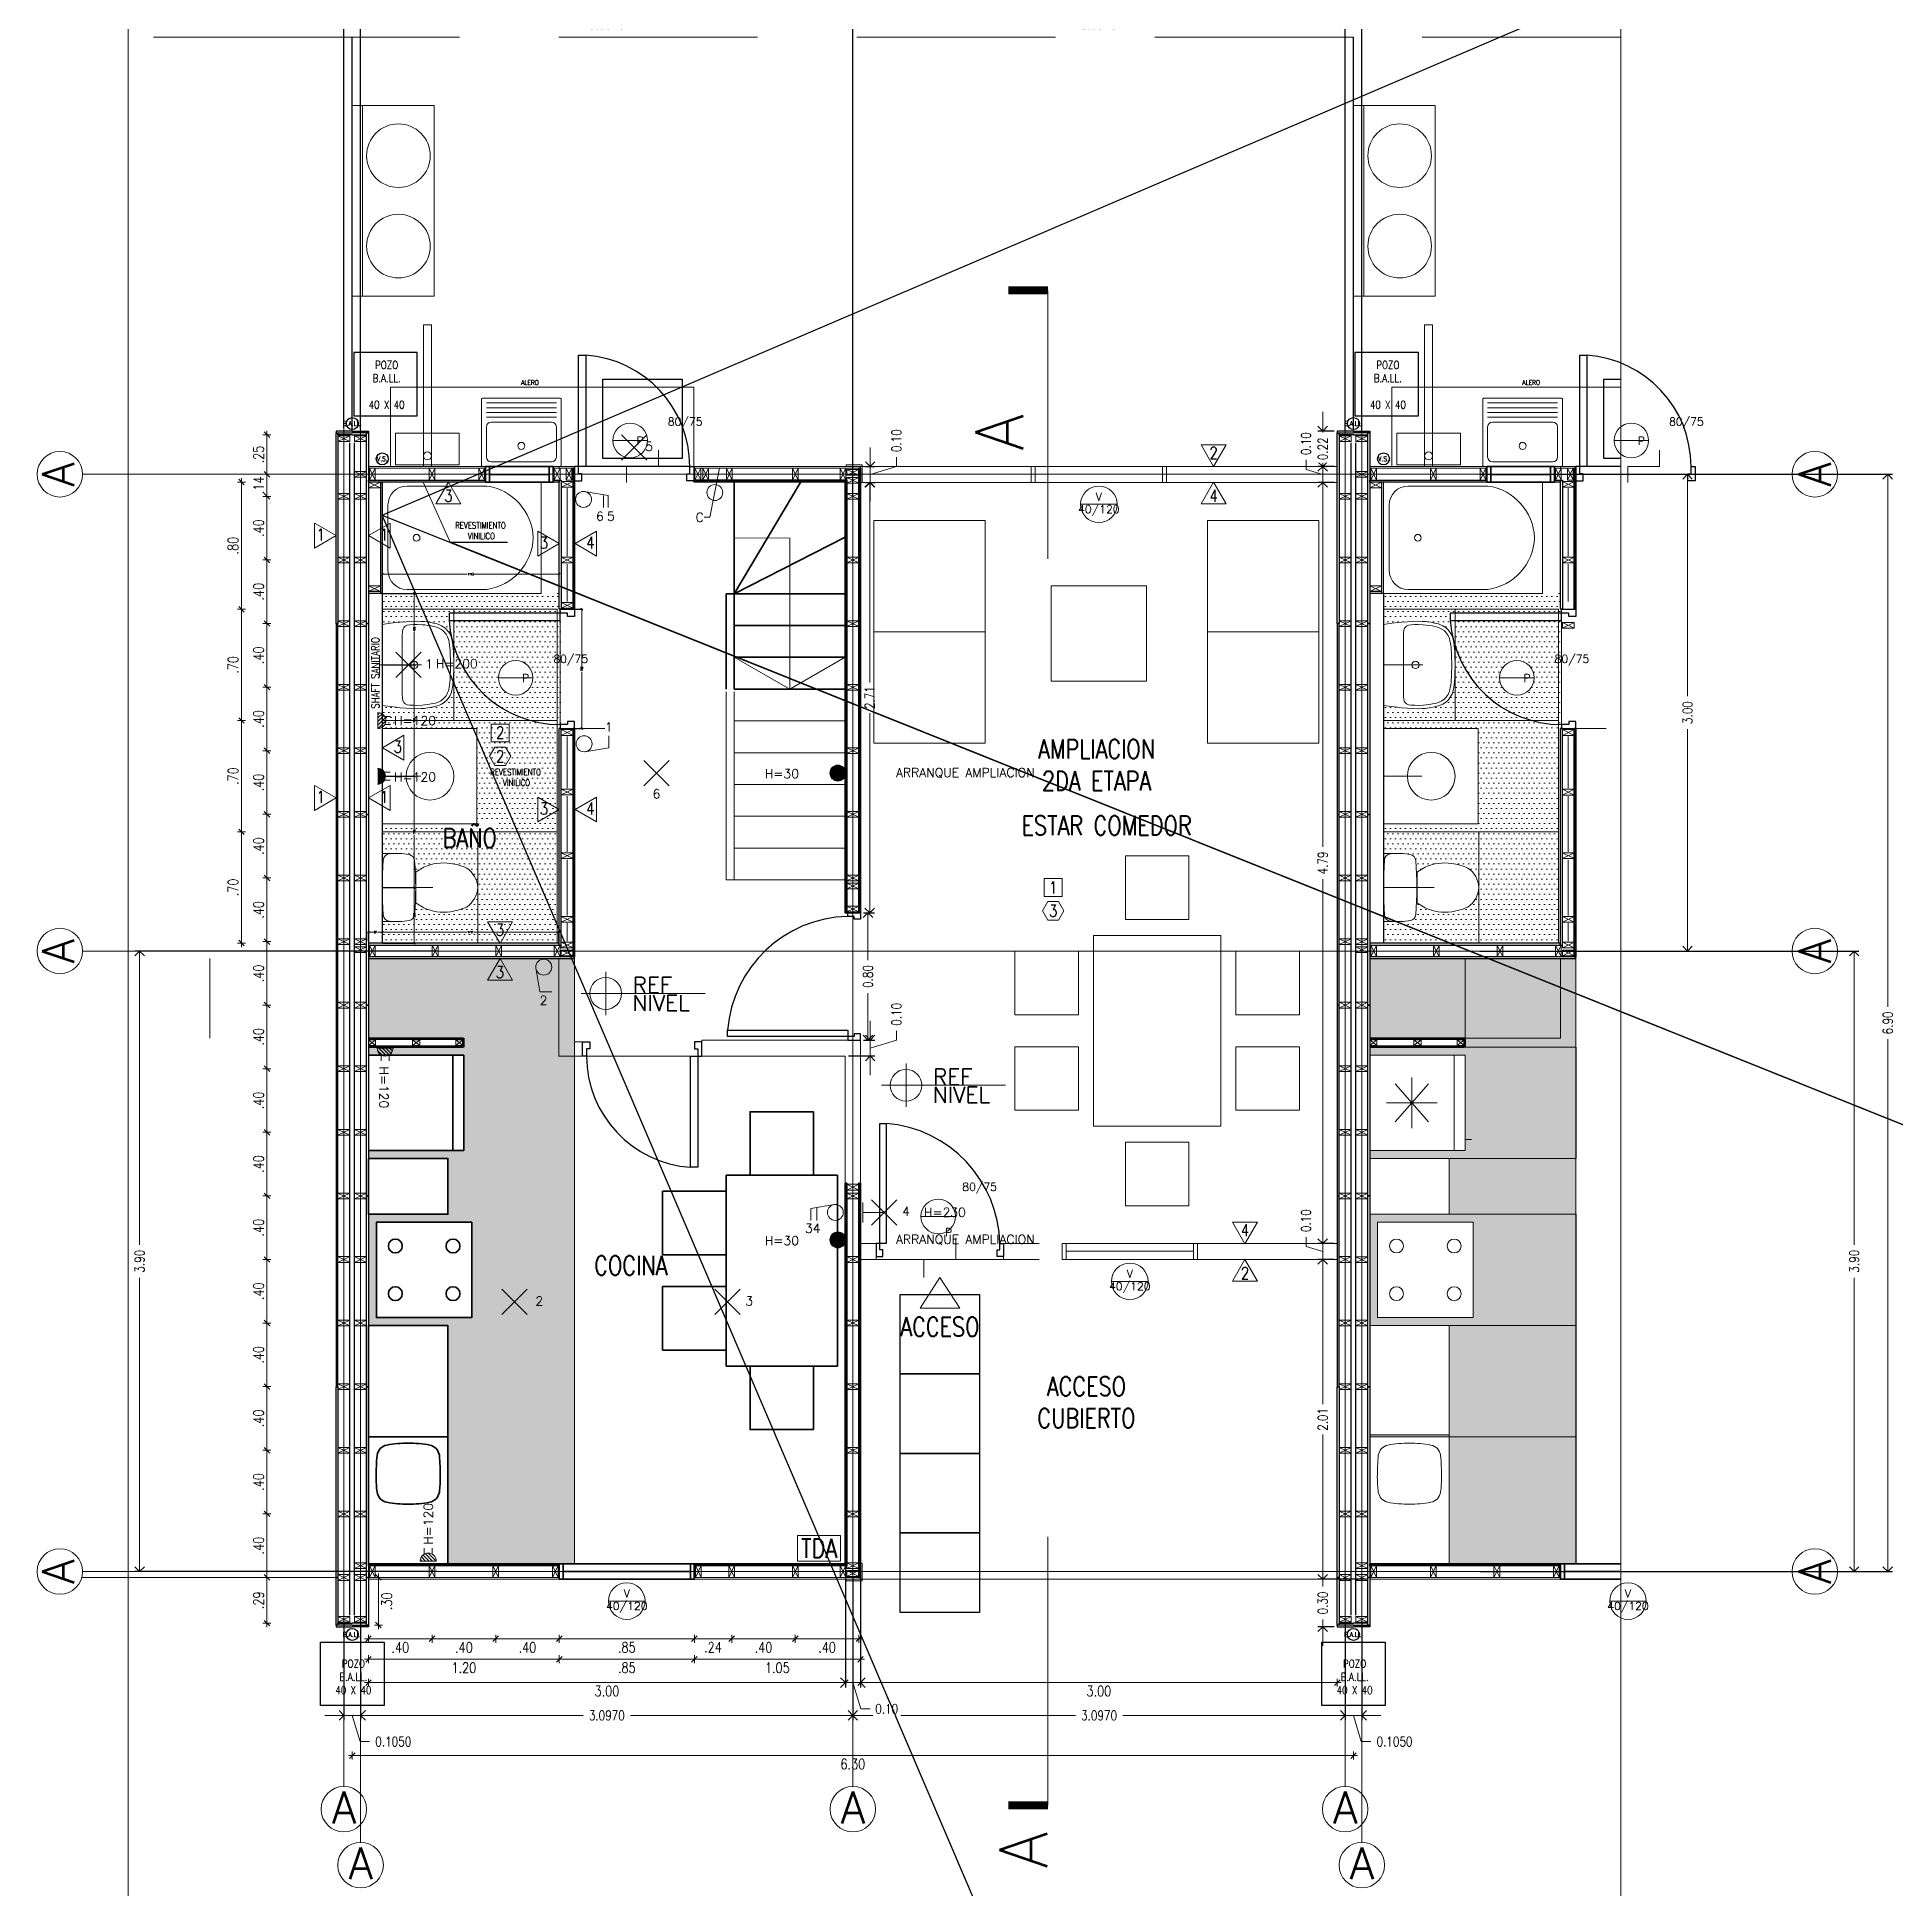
# Model space of a CAD drawing. Header units: metres. Extents: x -2 to 612, y -64 to 156.
# Drawn here: x 386.15 to 397.84, y 21.31 to 32.95 of the extents above; entities that cross this region are included whole.
import ezdxf
from ezdxf import colors
from ezdxf.entities.mleader import LeaderData, LeaderLine
from ezdxf.enums import TextEntityAlignment as Align
from ezdxf.math import Vec2, Vec3

# ---------------------------------------------------------------- set-up
doc = ezdxf.new("R2010")
doc.units = ezdxf.units.M
doc.header["$LTSCALE"] = 5
doc.header["$MEASUREMENT"] = 0
doc.linetypes.add('CENTER', pattern=[2, 1.25, -0.25, 0.25, -0.25])
doc.linetypes.add('HIDDEN', pattern=[0.375, 0.25, -0.125])
doc.layers.get('0').update_dxf_attribs({"color": 30})
doc.layers.get('DEFPOINTS').update_dxf_attribs({"color": 210})
doc.layers.add('_AUX', color=210, linetype='Continuous', lineweight=18, plot=False)
for name, color, linetype, lineweight in [('A-ANNO-DIMS', 3, 'Continuous', 18), ('A-ANNO-SYMB', 3, 'Continuous', 18), ('A-ANNO-TEXT', 3, 'Continuous', 18), ('A-DETL-MBND', 3, 'Continuous', 18), ('A-DETL-MCUT', 4, 'Continuous', 25), ('A-DOOR-FULL', 4, 'Continuous', 25), ('A-DOOR-SYMB', 3, 'Continuous', 18), ('A-ELEV-IDEN', 3, 'Continuous', 18), ('A-ELEV-MBE1', 7, 'Continuous', 35), ('A-ELEV-MBE2', 4, 'Continuous', 25), ('A-ELEV-OVHD', 3, 'HIDDEN', 18), ('A-FLOR-PATT', 8, 'Continuous', 18), ('A-FURN', 8, 'Continuous', 18), ('A-SECT-MCUT', 7, 'Continuous', 35), ('A-WALL-PATT', 8, 'Continuous', 18), ('A-WALL-STUD', 3, 'Continuous', 18)]:
    doc.layers.add(name, color=color, linetype=linetype, lineweight=lineweight)
doc.styles.add('E-ROMANS', font='romans.shx', dxfattribs={"width": 0.8})
doc.styles.get("Standard").update_dxf_attribs({"font": 'arial.ttf'})
doc.linetypes.add('BATTING', pattern='A,0.0001,-0.1,[134,ltypeshp.shx,S=0.1,R=0,X=-0.1,Y=0],-0.2,[134,ltypeshp.shx,S=0.1,R=180,X=0.1,Y=0],-0.1', length=0.4001)
doc.dimstyles.new('E-0010_TICK_12', dxfattribs={"dimscale": 0.001, "dimtxt": 12, "dimasz": 12, "dimexe": 6, "dimexo": 4, "dimgap": 6, "dimtad": 0, "dimdec": 0, "dimlfac": 1000, "dimzin": 0, "dimdsep": 46, "dimtxsty": 'E-ROMANS', "dimblk": 'OBLIQUE', "dimcen": 6, "dimclrd": 256, "dimclre": 256, "dimclrt": 256, "dimadec": 0, "dimazin": 0, "dimtfac": 1, "dimtdec": 0, "dimtmove": 1, "dimatfit": 3, "dimldrblk": 'OPEN90', "dimfxl": 1, "dimtfill": 1, "dimtolj": 1, "dimtzin": 0, "dimlwd": -1, "dimarcsym": 0})
doc.dimstyles.new('E-0050_ARW_12', dxfattribs={"dimscale": 0.001, "dimtxt": 60, "dimasz": 60, "dimexe": 30, "dimexo": 20, "dimgap": 30, "dimtad": 0, "dimzin": 0, "dimdsep": 46, "dimtxsty": 'E-ROMANS', "dimblk": 'OPEN90', "dimcen": 30, "dimclrd": 256, "dimclre": 256, "dimclrt": 256, "dimadec": 0, "dimazin": 0, "dimtfac": 1, "dimtmove": 1, "dimatfit": 3, "dimldrblk": 'OPEN90', "dimfxl": 1, "dimtfill": 1, "dimtolj": 1, "dimtzin": 0, "dimlwd": -1, "dimarcsym": 0})
pattern_1 = [(0, (0, 0), (0.015875, 0.03175), [0, -0.03175])]

msp = doc.modelspace()

# ---------------------------------------------------------------- texts
at = {"layer": 'A-ANNO-SYMB', "style": 'E-ROMANS'}
for s, height, p in [('5', 0.05689, (389.97977, 30.34743)), ('6', 0.05689, (389.67054, 29.90877)), ('5', 0.05689, (389.73934, 29.90877)), ('C', 0.05689, (390.29647, 29.90185)), ('1', 0.05689, (388.59596, 28.97897)), ('H=200', 0.056887, (388.66256, 28.98074)), ('H=120', 0.056887, (388.39997, 28.62332)), ('1', 0.05689, (389.72545, 28.58303)), ('H=120', 0.056887, (388.39997, 28.26889)), ('H=30', 0.056887, (390.73224, 28.28901)), ('ARRANQUE AMPLIACION', 0.0568867, (391.55737, 28.29643)), ('6', 0.05689, (390.02648, 28.16254)), ('2', 0.05689, (389.31569, 26.86294)), ('34', 0.056887, (390.9848, 25.42922)), ('4', 0.05689, (391.59649, 25.53542)), ('H=230', 0.056887, (391.73355, 25.52977)), ('H=30', 0.056887, (390.73224, 25.35242)), ('ARRANQUE AMPLIACION', 0.0568867, (391.55737, 25.35984)), ('2', 0.05689, (389.28915, 24.97203)), ('3', 0.05689, (390.61002, 24.97203))]:
    msp.add_text(s, height=height, dxfattribs=at).set_placement(p)
for rotation, p in [(270, (388.30733, 26.47651)), (90, (388.6429, 23.46711))]:
    msp.add_text('H=120', height=0.056887, rotation=rotation, dxfattribs=at).set_placement(p)
at = {"layer": 'A-ANNO-TEXT', "style": 'E-ROMANS'}
for s, insert, char_height, attachment_point in [('\\pi-0.15,l0.15,t0.15;POZO\\PB.A.LL.\\P\\P40 X 40', (388.35293, 30.76356), 0.05, 5), ('\\pi-0.15,l0.15,t0.15;POZO\\PB.A.LL.\\P\\P40 X 40', (394.65197, 30.76355), 0.05, 5), ('\\pi-0.09,l0.09,t0.09;ALERO', (395.55348, 30.77802), 0.03, 5), ('\\pi-0.09,l0.09,t0.09;B.A.LL.', (388.13663, 30.52012), 0.03, 5), ('\\pi-0.09,l0.09,t0.09;B.A.LL.', (394.43567, 30.52011), 0.03, 5), ('\\pi-0.09,l0.09,t0.09;V.S.', (388.32552, 30.298), 0.03, 5), ('\\pi-0.09,l0.09,t0.09;V.S.', (394.62456, 30.29799), 0.03, 5), ('\\pi-0.17143;REVESTIMIENTO\\P\\pi-0.091429;VINILICO', (388.95554, 29.7922), 0.04, 7), ('\\pi-0.36,l0.36,t0.36;AMPLIACION\\P2DA ETAPA', (392.81949, 28.37285), 0.12, 5), ('\\pi-0.17143;REVESTIMIENTO\\P\\pi-0.091429;VINILICO', (389.17641, 28.24072), 0.04, 7), ('\\pi-0.36,l0.36,t0.36;ESTAR COMEDOR', (392.88262, 27.99159), 0.12, 5), ('\\pi-0.36,l0.36,t0.36;BAÑO', (388.87583, 27.91261), 0.12, 5), ('\\pi-0.36,l0.36,t0.36;COCINA', (389.88921, 25.22395), 0.12, 5), ('\\pi-0.36,l0.36,t0.36;ACCESO', (391.83365, 24.83882), 0.12, 5), ('\\pi-0.36,l0.36,t0.36;ACCESO\\PCUBIERTO', (392.75539, 24.36376), 0.12, 5), ('\\pi-0.09,l0.09,t0.09;B.A.LL.', (388.13663, 22.90303), 0.03, 5), ('\\pi-0.09,l0.09,t0.09;B.A.LL.', (394.43568, 22.90303), 0.03, 5), ('\\pi-0.15,l0.15,t0.15;POZO\\PB.A.LL.\\P40 X 40', (388.14375, 22.63598), 0.05, 5), ('\\pi-0.15,l0.15,t0.15;POZO\\PB.A.LL.\\P40 X 40', (394.44279, 22.63597), 0.05, 5)]:
    msp.add_mtext(s, dxfattribs=dict(at, insert=insert, char_height=char_height, attachment_point=attachment_point))
at = {"layer": 'A-ANNO-TEXT', "char_height": 0.075, "attachment_point": 5, "style": 'E-ROMANS'}
for s, insert, rotation in [('\\pi-0.45,l0.45,t0.45;1', (387.93771, 29.82125), 0.000475), ('\\pi-0.45,l0.45,t0.45;1', (388.33606, 29.82125), 359.999525), ('\\pi-0.45,l0.45,t0.45;3', (389.34225, 29.77084), 0.000475), ('\\pi-0.45,l0.45,t0.45;4', (389.63506, 29.77084), 359.999525), ('\\pi-0.45,l0.45,t0.45;2', (389.06725, 28.57699), 0.000475), ('\\pi-0.45,l0.45,t0.45;2', (389.06725, 28.42696), 0.000475), ('\\pi-0.45,l0.45,t0.45;1', (387.93771, 28.17073), 0.000475), ('\\pi-0.45,l0.45,t0.45;3', (389.34225, 28.09783), 0.000475), ('\\pi-0.45,l0.45,t0.45;4', (389.63506, 28.09783), 359.999525), ('\\pi-0.45,l0.45,t0.45;1', (392.54659, 27.60184), 0.000475), ('\\pi-0.45,l0.45,t0.45;3', (392.54659, 27.45523), 0.000475), ('\\pi-0.45,l0.45,t0.45;3', (389.06622, 27.06878), 359.999525), ('\\pi-0.45,l0.45,t0.45;4', (393.75318, 25.44629), 0.000475), ('\\pi-0.45,l0.45,t0.45;2', (393.75318, 25.17579), 359.999525)]:
    msp.add_mtext(s, dxfattribs=dict(at, insert=insert, rotation=rotation))
at = {"layer": 'A-ANNO-TEXT', "style": 'E-ROMANS'}
for tag, text, p in [('80/75', 'x/x', (396.5301, 30.5571)), ('80/75', 'x/x', (392.08346, 25.74376)), ('40/120', 'xx/xxx', (393.02847, 25.11802)), ('40/120', 'xx/xxx', (396.1627, 23.10701))]:
    msp.add_attdef(tag, text=text, height=0.05, dxfattribs=at).set_placement(p, align=Align.TOP_CENTER)
for tag, text, p in [('P', 'P', (396.24684, 30.37132)), ('P', 'P', (389.22772, 28.87892)), ('P', 'P', (391.88885, 25.39321)), ('V', 'V', (393.02847, 25.13142)), ('V', 'V', (396.1627, 23.12042))]:
    msp.add_attdef(tag, text=text, height=0.05, dxfattribs=at).set_placement(p, align=Align.BOTTOM_CENTER)
for p in [(386.28614, 30.20104), (386.28613, 27.20204), (386.28614, 23.29904)]:
    msp.add_attdef('A', text='0.00', height=0.2, rotation=90, dxfattribs=at).set_placement(p, align=Align.MIDDLE_CENTER)
for p in [(389.9008, 26.90813), (391.7901, 26.3306)]:
    msp.add_attdef('REF', text='', height=0.1, dxfattribs=at).set_placement(p, align=Align.BOTTOM_LEFT)
for p in [(389.89999, 26.92528), (391.78929, 26.34775)]:
    msp.add_attdef('NIVEL', text='%%P0,00', height=0.1, dxfattribs=at).set_placement(p, align=Align.TOP_LEFT)
for p in [(388.08412, 21.81505), (391.28615, 21.81503), (394.38316, 21.81505), (388.18915, 21.46346), (394.4882, 21.46346)]:
    msp.add_attdef('A', text='0.00', height=0.2, dxfattribs=at).set_placement(p, align=Align.MIDDLE_CENTER)
msp.add_attdef('A', text='CORTE', height=0.299796, rotation=90, dxfattribs=at).set_placement((392.35817, 21.43315), align=Align.MIDDLE_LEFT)

# ---------------------------------------------------------------- blocks, each defined once
blk = doc.blocks.new('ENCHUFE2')
h = blk.add_hatch()
h.set_pattern_fill('LINE', color=256, scale=0.01, angle=45, style=0)
h.set_pattern_definition([(45, (-139.906905, -0.294872), (-0.02245064, 0.02245064), [])])
h.paths.add_polyline_path([(0, -0.1, 1), (0, 0.1)])
for points in [[(0, 0.1), (0, -0.1)], [(0.087, 0.05), (0.16, 0.05)], [(0.087, -0.05), (0.16, -0.05)]]:
    blk.add_lwpolyline(points)
blk.add_arc((0, 0), 0.1, 270, 90)
blk = doc.blocks.new('centro')
for points in [[(-0.106, 0.106), (0.106, -0.106)], [(0.106, 0.106), (-0.106, -0.106)]]:
    blk.add_lwpolyline(points)
blk = doc.blocks.new('TDA')
blk.add_lwpolyline([(-0.135, 0), (0.135, 0), (0.135, -0.16), (-0.135, -0.16), (-0.135, 0)])
at = {"insert": (0, -0.08), "char_height": 0.12, "attachment_point": 5, "style": 'E-ROMANS'}
blk.add_mtext('TDA', dxfattribs=at)
blk = doc.blocks.new('ENCHUFE FUERZA')
blk.add_hatch(color=256).paths.add_polyline_path([(0, -0.1, 1), (0, 0.1)])
for points in [[(0.087, 0.05), (0.16, 0.05)], [(0.087, -0.05), (0.16, -0.05)]]:
    blk.add_lwpolyline(points)
blk.add_arc((0, 0), 0.1, 270, 90)
blk = doc.blocks.new('ARCH TICK 2')
for p, q in [((-1, 0), (0.5, 0)), ((0, 0.5), (0, -0.5))]:
    blk.add_line(p, q)
at = {"color": 0, "linetype": 'ByBlock'}
blk.add_line((-0.35, -0.35), (0.35, 0.35), dxfattribs=at)
at = {"color": 0, "linetype": 'ByBlock', "const_width": 0.106}
blk.add_lwpolyline([(-0.35, -0.35), (0.35, 0.35)], dxfattribs=at)
blk = doc.blocks.new('*D1444')
at = {"layer": 'A-ANNO-DIMS', "transparency": 16777216}
blk.add_line((388.289, 22.876), (388.589, 22.876), dxfattribs=at)
at = {"layer": 'DEFPOINTS', "color": 0, "transparency": 16777216}
for p in [(388.239, 23.262), (388.639, 23.262), (388.639, 22.876)]:
    blk.add_point(p, dxfattribs=at)
at = {"layer": 'A-ANNO-DIMS', "transparency": 16777216, "xscale": 0.05, "yscale": 0.05, "zscale": 0.05, "rotation": 180}
blk.add_blockref('ARCH TICK 2', (388.239, 22.876), dxfattribs=at)
at = {"layer": 'A-ANNO-DIMS', "transparency": 16777216, "xscale": 0.05, "yscale": 0.05, "zscale": 0.05}
blk.add_blockref('ARCH TICK 2', (388.639, 22.876), dxfattribs=at)
at = {"layer": 'A-ANNO-DIMS', "transparency": 16777216, "insert": (388.439, 22.822), "char_height": 0.065, "attachment_point": 5, "style": 'E-ROMANS'}
blk.add_mtext('\\A1;.40', dxfattribs=at)
blk = doc.blocks.new('_Open90')
at = {"color": 0, "linetype": 'ByBlock', "lineweight": -2}
for p, q in [((-0.5, 0.5), (0, 0)), ((0, 0), (-1, 0)), ((0, 0), (-0.5, -0.5))]:
    blk.add_line(p, q, dxfattribs=at)
blk = doc.blocks.new('*D820')
at = {"layer": 'A-ANNO-DIMS', "transparency": 16777216}
blk.add_line((388.689, 22.876), (388.989, 22.876), dxfattribs=at)
at = {"layer": 'DEFPOINTS', "color": 0, "transparency": 16777216}
for p in [(388.639, 23.262), (389.039, 23.299), (389.039, 22.876)]:
    blk.add_point(p, dxfattribs=at)
at = {"layer": 'A-ANNO-DIMS', "transparency": 16777216, "xscale": 0.05, "yscale": 0.05, "zscale": 0.05, "rotation": 180}
blk.add_blockref('ARCH TICK 2', (388.639, 22.876), dxfattribs=at)
at = {"layer": 'A-ANNO-DIMS', "transparency": 16777216, "xscale": 0.05, "yscale": 0.05, "zscale": 0.05}
blk.add_blockref('ARCH TICK 2', (389.039, 22.876), dxfattribs=at)
at = {"layer": 'A-ANNO-DIMS', "transparency": 16777216, "insert": (388.839, 22.822), "char_height": 0.065, "attachment_point": 5, "style": 'E-ROMANS'}
blk.add_mtext('\\A1;.40', dxfattribs=at)
blk = doc.blocks.new('*D821')
at = {"layer": 'A-ANNO-DIMS', "transparency": 16777216}
blk.add_line((389.089, 22.876), (389.389, 22.876), dxfattribs=at)
at = {"layer": 'DEFPOINTS', "color": 0, "transparency": 16777216}
for p in [(389.039, 23.299), (389.439, 23.299), (389.439, 22.876)]:
    blk.add_point(p, dxfattribs=at)
at = {"layer": 'A-ANNO-DIMS', "transparency": 16777216, "xscale": 0.05, "yscale": 0.05, "zscale": 0.05, "rotation": 180}
blk.add_blockref('ARCH TICK 2', (389.039, 22.876), dxfattribs=at)
at = {"layer": 'A-ANNO-DIMS', "transparency": 16777216, "xscale": 0.05, "yscale": 0.05, "zscale": 0.05}
blk.add_blockref('ARCH TICK 2', (389.439, 22.876), dxfattribs=at)
at = {"layer": 'A-ANNO-DIMS', "transparency": 16777216, "insert": (389.239, 22.822), "char_height": 0.065, "attachment_point": 5, "style": 'E-ROMANS'}
blk.add_mtext('\\A1;.40', dxfattribs=at)
blk = doc.blocks.new('*D822')
at = {"layer": 'A-ANNO-DIMS', "transparency": 16777216}
blk.add_line((389.489, 22.876), (390.239, 22.876), dxfattribs=at)
at = {"layer": 'DEFPOINTS', "color": 0, "transparency": 16777216}
for p in [(389.439, 23.299), (390.289, 23.299), (390.289, 22.876)]:
    blk.add_point(p, dxfattribs=at)
at = {"layer": 'A-ANNO-DIMS', "transparency": 16777216, "xscale": 0.05, "yscale": 0.05, "zscale": 0.05, "rotation": 180}
blk.add_blockref('ARCH TICK 2', (389.439, 22.876), dxfattribs=at)
at = {"layer": 'A-ANNO-DIMS', "transparency": 16777216, "xscale": 0.05, "yscale": 0.05, "zscale": 0.05}
blk.add_blockref('ARCH TICK 2', (390.289, 22.876), dxfattribs=at)
at = {"layer": 'A-ANNO-DIMS', "transparency": 16777216, "insert": (389.864, 22.822), "char_height": 0.065, "attachment_point": 5, "style": 'E-ROMANS'}
blk.add_mtext('\\A1;.85', dxfattribs=at)
blk = doc.blocks.new('*D823')
at = {"layer": 'A-ANNO-DIMS', "transparency": 16777216}
blk.add_line((390.339, 22.876), (390.474, 22.876), dxfattribs=at)
at = {"layer": 'DEFPOINTS', "color": 0, "transparency": 16777216}
for p in [(390.289, 23.299), (390.524, 23.299), (390.524, 22.876)]:
    blk.add_point(p, dxfattribs=at)
at = {"layer": 'A-ANNO-DIMS', "transparency": 16777216, "xscale": 0.05, "yscale": 0.05, "zscale": 0.05, "rotation": 180}
blk.add_blockref('ARCH TICK 2', (390.289, 22.876), dxfattribs=at)
at = {"layer": 'A-ANNO-DIMS', "transparency": 16777216, "xscale": 0.05, "yscale": 0.05, "zscale": 0.05}
blk.add_blockref('ARCH TICK 2', (390.524, 22.876), dxfattribs=at)
at = {"layer": 'A-ANNO-DIMS', "transparency": 16777216, "insert": (390.406, 22.823), "char_height": 0.065, "attachment_point": 5, "style": 'E-ROMANS'}
blk.add_mtext('\\A1;.24', dxfattribs=at)
blk = doc.blocks.new('*D824')
at = {"layer": 'A-ANNO-DIMS', "transparency": 16777216}
blk.add_line((390.574, 22.876), (390.874, 22.876), dxfattribs=at)
at = {"layer": 'DEFPOINTS', "color": 0, "transparency": 16777216}
for p in [(390.524, 23.299), (390.924, 23.299), (390.924, 22.876)]:
    blk.add_point(p, dxfattribs=at)
at = {"layer": 'A-ANNO-DIMS', "transparency": 16777216, "xscale": 0.05, "yscale": 0.05, "zscale": 0.05, "rotation": 180}
blk.add_blockref('ARCH TICK 2', (390.524, 22.876), dxfattribs=at)
at = {"layer": 'A-ANNO-DIMS', "transparency": 16777216, "xscale": 0.05, "yscale": 0.05, "zscale": 0.05}
blk.add_blockref('ARCH TICK 2', (390.924, 22.876), dxfattribs=at)
at = {"layer": 'A-ANNO-DIMS', "transparency": 16777216, "insert": (390.724, 22.822), "char_height": 0.065, "attachment_point": 5, "style": 'E-ROMANS'}
blk.add_mtext('\\A1;.40', dxfattribs=at)
blk = doc.blocks.new('*D825')
at = {"layer": 'A-ANNO-DIMS', "transparency": 16777216}
blk.add_line((390.974, 22.876), (391.274, 22.876), dxfattribs=at)
at = {"layer": 'DEFPOINTS', "color": 0, "transparency": 16777216}
for p in [(390.924, 23.299), (391.324, 23.262), (391.324, 22.876)]:
    blk.add_point(p, dxfattribs=at)
at = {"layer": 'A-ANNO-DIMS', "transparency": 16777216, "xscale": 0.05, "yscale": 0.05, "zscale": 0.05, "rotation": 180}
blk.add_blockref('ARCH TICK 2', (390.924, 22.876), dxfattribs=at)
at = {"layer": 'A-ANNO-DIMS', "transparency": 16777216, "xscale": 0.05, "yscale": 0.05, "zscale": 0.05}
blk.add_blockref('ARCH TICK 2', (391.324, 22.876), dxfattribs=at)
at = {"layer": 'A-ANNO-DIMS', "transparency": 16777216, "insert": (391.124, 22.822), "char_height": 0.065, "attachment_point": 5, "style": 'E-ROMANS'}
blk.add_mtext('\\A1;.40', dxfattribs=at)
blk = doc.blocks.new('*D826')
at = {"layer": 'A-ANNO-DIMS', "transparency": 16777216}
blk.add_line((388.289, 22.747), (389.389, 22.747), dxfattribs=at)
at = {"layer": 'DEFPOINTS', "color": 0, "transparency": 16777216}
for p in [(388.239, 23.251), (389.439, 23.251), (389.439, 22.747)]:
    blk.add_point(p, dxfattribs=at)
at = {"layer": 'A-ANNO-DIMS', "transparency": 16777216, "xscale": 0.05, "yscale": 0.05, "zscale": 0.05, "rotation": 180}
blk.add_blockref('ARCH TICK 2', (388.239, 22.747), dxfattribs=at)
at = {"layer": 'A-ANNO-DIMS', "transparency": 16777216, "xscale": 0.05, "yscale": 0.05, "zscale": 0.05}
blk.add_blockref('ARCH TICK 2', (389.439, 22.747), dxfattribs=at)
at = {"layer": 'A-ANNO-DIMS', "transparency": 16777216, "insert": (388.839, 22.694), "char_height": 0.065, "attachment_point": 5, "style": 'E-ROMANS'}
blk.add_mtext('\\A1;1.20', dxfattribs=at)
blk = doc.blocks.new('*D827')
at = {"layer": 'A-ANNO-DIMS', "transparency": 16777216}
blk.add_line((390.339, 22.747), (391.284, 22.747), dxfattribs=at)
at = {"layer": 'DEFPOINTS', "color": 0, "transparency": 16777216}
for p in [(390.289, 23.251), (391.334, 23.251), (391.334, 22.747)]:
    blk.add_point(p, dxfattribs=at)
at = {"layer": 'A-ANNO-DIMS', "transparency": 16777216, "xscale": 0.05, "yscale": 0.05, "zscale": 0.05, "rotation": 180}
blk.add_blockref('ARCH TICK 2', (390.289, 22.747), dxfattribs=at)
at = {"layer": 'A-ANNO-DIMS', "transparency": 16777216, "xscale": 0.05, "yscale": 0.05, "zscale": 0.05}
blk.add_blockref('ARCH TICK 2', (391.334, 22.747), dxfattribs=at)
at = {"layer": 'A-ANNO-DIMS', "transparency": 16777216, "insert": (390.811, 22.694), "char_height": 0.065, "attachment_point": 5, "style": 'E-ROMANS'}
blk.add_mtext('\\A1;1.05', dxfattribs=at)
blk = doc.blocks.new('*D828')
at = {"layer": 'A-ANNO-DIMS', "transparency": 16777216}
blk.add_line((389.489, 22.747), (390.239, 22.747), dxfattribs=at)
at = {"layer": 'DEFPOINTS', "color": 0, "transparency": 16777216}
for p in [(389.439, 23.262), (390.289, 23.262), (390.289, 22.747)]:
    blk.add_point(p, dxfattribs=at)
at = {"layer": 'A-ANNO-DIMS', "transparency": 16777216, "xscale": 0.05, "yscale": 0.05, "zscale": 0.05, "rotation": 180}
blk.add_blockref('ARCH TICK 2', (389.439, 22.747), dxfattribs=at)
at = {"layer": 'A-ANNO-DIMS', "transparency": 16777216, "xscale": 0.05, "yscale": 0.05, "zscale": 0.05}
blk.add_blockref('ARCH TICK 2', (390.289, 22.747), dxfattribs=at)
at = {"layer": 'A-ANNO-DIMS', "transparency": 16777216, "insert": (389.864, 22.694), "char_height": 0.065, "attachment_point": 5, "style": 'E-ROMANS'}
blk.add_mtext('\\A1;.85', dxfattribs=at)
blk = doc.blocks.new('*D829')
at = {"layer": 'A-ANNO-DIMS', "transparency": 16777216}
blk.add_line((388.289, 22.6), (391.189, 22.6), dxfattribs=at)
at = {"layer": 'DEFPOINTS', "color": 0, "transparency": 16777216}
for p in [(388.239, 23.347), (391.239, 23.347), (391.239, 22.6)]:
    blk.add_point(p, dxfattribs=at)
at = {"layer": 'A-ANNO-DIMS', "transparency": 16777216, "xscale": 0.05, "yscale": 0.05, "zscale": 0.05, "rotation": 180}
blk.add_blockref('ARCH TICK 2', (388.239, 22.6), dxfattribs=at)
at = {"layer": 'A-ANNO-DIMS', "transparency": 16777216, "xscale": 0.05, "yscale": 0.05, "zscale": 0.05}
blk.add_blockref('ARCH TICK 2', (391.239, 22.6), dxfattribs=at)
at = {"layer": 'A-ANNO-DIMS', "transparency": 16777216, "insert": (389.739, 22.547), "char_height": 0.065, "attachment_point": 5, "style": 'E-ROMANS'}
blk.add_mtext('\\A1;3.00', dxfattribs=at)
blk = doc.blocks.new('*D830')
at = {"layer": 'A-ANNO-DIMS', "transparency": 16777216}
blk.add_line((388.187, 22.141), (394.386, 22.141), dxfattribs=at)
at = {"layer": 'DEFPOINTS', "color": 0, "transparency": 16777216}
for p in [(388.137, 22.962), (394.436, 22.974), (394.436, 22.141)]:
    blk.add_point(p, dxfattribs=at)
at = {"layer": 'A-ANNO-DIMS', "transparency": 16777216, "xscale": 0.05, "yscale": 0.05, "zscale": 0.05, "rotation": 180}
blk.add_blockref('ARCH TICK 2', (388.137, 22.141), dxfattribs=at)
at = {"layer": 'A-ANNO-DIMS', "transparency": 16777216, "xscale": 0.05, "yscale": 0.05, "zscale": 0.05}
blk.add_blockref('ARCH TICK 2', (394.436, 22.141), dxfattribs=at)
at = {"layer": 'A-ANNO-DIMS', "transparency": 16777216, "insert": (391.286, 22.088), "char_height": 0.065, "attachment_point": 5, "style": 'E-ROMANS'}
blk.add_mtext('\\A1;6.30', dxfattribs=at)
blk = doc.blocks.new('*D831')
at = {"layer": 'A-ANNO-DIMS', "transparency": 16777216}
blk.add_line((391.384, 22.6), (394.284, 22.6), dxfattribs=at)
at = {"layer": 'DEFPOINTS', "color": 0, "transparency": 16777216}
for p in [(391.334, 23.361), (394.334, 23.361), (394.334, 22.6)]:
    blk.add_point(p, dxfattribs=at)
at = {"layer": 'A-ANNO-DIMS', "transparency": 16777216, "xscale": 0.05, "yscale": 0.05, "zscale": 0.05, "rotation": 180}
blk.add_blockref('ARCH TICK 2', (391.334, 22.6), dxfattribs=at)
at = {"layer": 'A-ANNO-DIMS', "transparency": 16777216, "xscale": 0.05, "yscale": 0.05, "zscale": 0.05}
blk.add_blockref('ARCH TICK 2', (394.334, 22.6), dxfattribs=at)
at = {"layer": 'A-ANNO-DIMS', "transparency": 16777216, "insert": (392.834, 22.547), "char_height": 0.065, "attachment_point": 5, "style": 'E-ROMANS'}
blk.add_mtext('\\A1;3.00', dxfattribs=at)
blk = doc.blocks.new('*D1445')
at = {"layer": 'A-ANNO-DIMS', "transparency": 16777216}
blk.add_line((388.301, 23.012), (388.301, 23.212), dxfattribs=at)
at = {"layer": 'DEFPOINTS', "color": 0, "transparency": 16777216}
for p in [(388.239, 23.262), (388.301, 23.262), (388.239, 22.962)]:
    blk.add_point(p, dxfattribs=at)
at = {"layer": 'A-ANNO-DIMS', "transparency": 16777216, "xscale": 0.05, "yscale": 0.05, "zscale": 0.05}
for p, rotation in [((388.301, 23.262), 90), ((388.301, 22.962), 270)]:
    blk.add_blockref('ARCH TICK 2', p, dxfattribs=dict(at, rotation=rotation))
at = {"layer": 'A-ANNO-DIMS', "transparency": 16777216, "insert": (388.354, 23.112), "char_height": 0.065, "attachment_point": 5, "rotation": 90, "style": 'E-ROMANS'}
blk.add_mtext('\\A1;.30', dxfattribs=at)
blk = doc.blocks.new('*D832')
at = {"layer": 'A-ANNO-DIMS', "transparency": 16777216}
blk.add_line((387.6, 23.024), (387.6, 23.212), dxfattribs=at)
at = {"layer": 'DEFPOINTS', "color": 0, "transparency": 16777216}
for p in [(387.6, 23.262), (388.084, 23.262), (388.047, 22.974)]:
    blk.add_point(p, dxfattribs=at)
at = {"layer": 'A-ANNO-DIMS', "transparency": 16777216, "xscale": 0.05, "yscale": 0.05, "zscale": 0.05}
for p, rotation in [((387.6, 23.262), 90), ((387.6, 22.974), 270)]:
    blk.add_blockref('ARCH TICK 2', p, dxfattribs=dict(at, rotation=rotation))
at = {"layer": 'A-ANNO-DIMS', "transparency": 16777216, "insert": (387.547, 23.118), "char_height": 0.065, "attachment_point": 5, "rotation": 90, "style": 'E-ROMANS'}
blk.add_mtext('\\A1;.29', dxfattribs=at)
blk = doc.blocks.new('*D833')
at = {"layer": 'A-ANNO-DIMS', "transparency": 16777216}
blk.add_line((387.6, 23.312), (387.6, 23.612), dxfattribs=at)
at = {"layer": 'DEFPOINTS', "color": 0, "transparency": 16777216}
for p in [(387.6, 23.662), (388.084, 23.662), (388.084, 23.262)]:
    blk.add_point(p, dxfattribs=at)
at = {"layer": 'A-ANNO-DIMS', "transparency": 16777216, "xscale": 0.05, "yscale": 0.05, "zscale": 0.05}
for p, rotation in [((387.6, 23.662), 90), ((387.6, 23.262), 270)]:
    blk.add_blockref('ARCH TICK 2', p, dxfattribs=dict(at, rotation=rotation))
at = {"layer": 'A-ANNO-DIMS', "transparency": 16777216, "insert": (387.547, 23.462), "char_height": 0.065, "attachment_point": 5, "rotation": 90, "style": 'E-ROMANS'}
blk.add_mtext('\\A1;.40', dxfattribs=at)
blk = doc.blocks.new('*D834')
at = {"layer": 'A-ANNO-DIMS', "transparency": 16777216}
blk.add_line((387.6, 23.712), (387.6, 24.012), dxfattribs=at)
at = {"layer": 'DEFPOINTS', "color": 0, "transparency": 16777216}
for p in [(387.6, 24.062), (388.084, 24.062), (388.084, 23.662)]:
    blk.add_point(p, dxfattribs=at)
at = {"layer": 'A-ANNO-DIMS', "transparency": 16777216, "xscale": 0.05, "yscale": 0.05, "zscale": 0.05}
for p, rotation in [((387.6, 24.062), 90), ((387.6, 23.662), 270)]:
    blk.add_blockref('ARCH TICK 2', p, dxfattribs=dict(at, rotation=rotation))
at = {"layer": 'A-ANNO-DIMS', "transparency": 16777216, "insert": (387.547, 23.862), "char_height": 0.065, "attachment_point": 5, "rotation": 90, "style": 'E-ROMANS'}
blk.add_mtext('\\A1;.40', dxfattribs=at)
blk = doc.blocks.new('*D835')
at = {"layer": 'A-ANNO-DIMS', "transparency": 16777216}
blk.add_line((387.6, 24.112), (387.6, 24.412), dxfattribs=at)
at = {"layer": 'DEFPOINTS', "color": 0, "transparency": 16777216}
for p in [(387.6, 24.462), (388.084, 24.462), (388.084, 24.062)]:
    blk.add_point(p, dxfattribs=at)
at = {"layer": 'A-ANNO-DIMS', "transparency": 16777216, "xscale": 0.05, "yscale": 0.05, "zscale": 0.05}
for p, rotation in [((387.6, 24.462), 90), ((387.6, 24.062), 270)]:
    blk.add_blockref('ARCH TICK 2', p, dxfattribs=dict(at, rotation=rotation))
at = {"layer": 'A-ANNO-DIMS', "transparency": 16777216, "insert": (387.547, 24.262), "char_height": 0.065, "attachment_point": 5, "rotation": 90, "style": 'E-ROMANS'}
blk.add_mtext('\\A1;.40', dxfattribs=at)
blk = doc.blocks.new('*D836')
at = {"layer": 'A-ANNO-DIMS', "transparency": 16777216}
blk.add_line((387.6, 24.512), (387.6, 24.812), dxfattribs=at)
at = {"layer": 'DEFPOINTS', "color": 0, "transparency": 16777216}
for p in [(387.6, 24.862), (388.084, 24.862), (388.084, 24.462)]:
    blk.add_point(p, dxfattribs=at)
at = {"layer": 'A-ANNO-DIMS', "transparency": 16777216, "xscale": 0.05, "yscale": 0.05, "zscale": 0.05}
for p, rotation in [((387.6, 24.862), 90), ((387.6, 24.462), 270)]:
    blk.add_blockref('ARCH TICK 2', p, dxfattribs=dict(at, rotation=rotation))
at = {"layer": 'A-ANNO-DIMS', "transparency": 16777216, "insert": (387.547, 24.662), "char_height": 0.065, "attachment_point": 5, "rotation": 90, "style": 'E-ROMANS'}
blk.add_mtext('\\A1;.40', dxfattribs=at)
blk = doc.blocks.new('*D837')
at = {"layer": 'A-ANNO-DIMS', "transparency": 16777216}
blk.add_line((387.6, 24.912), (387.6, 25.212), dxfattribs=at)
at = {"layer": 'DEFPOINTS', "color": 0, "transparency": 16777216}
for p in [(387.6, 25.262), (388.084, 25.262), (388.084, 24.862)]:
    blk.add_point(p, dxfattribs=at)
at = {"layer": 'A-ANNO-DIMS', "transparency": 16777216, "xscale": 0.05, "yscale": 0.05, "zscale": 0.05}
for p, rotation in [((387.6, 25.262), 90), ((387.6, 24.862), 270)]:
    blk.add_blockref('ARCH TICK 2', p, dxfattribs=dict(at, rotation=rotation))
at = {"layer": 'A-ANNO-DIMS', "transparency": 16777216, "insert": (387.547, 25.062), "char_height": 0.065, "attachment_point": 5, "rotation": 90, "style": 'E-ROMANS'}
blk.add_mtext('\\A1;.40', dxfattribs=at)
blk = doc.blocks.new('*D838')
at = {"layer": 'A-ANNO-DIMS', "transparency": 16777216}
blk.add_line((387.6, 25.312), (387.6, 25.612), dxfattribs=at)
at = {"layer": 'DEFPOINTS', "color": 0, "transparency": 16777216}
for p in [(387.6, 25.662), (388.084, 25.662), (388.084, 25.262)]:
    blk.add_point(p, dxfattribs=at)
at = {"layer": 'A-ANNO-DIMS', "transparency": 16777216, "xscale": 0.05, "yscale": 0.05, "zscale": 0.05}
for p, rotation in [((387.6, 25.662), 90), ((387.6, 25.262), 270)]:
    blk.add_blockref('ARCH TICK 2', p, dxfattribs=dict(at, rotation=rotation))
at = {"layer": 'A-ANNO-DIMS', "transparency": 16777216, "insert": (387.547, 25.462), "char_height": 0.065, "attachment_point": 5, "rotation": 90, "style": 'E-ROMANS'}
blk.add_mtext('\\A1;.40', dxfattribs=at)
blk = doc.blocks.new('*D839')
at = {"layer": 'A-ANNO-DIMS', "transparency": 16777216}
blk.add_line((387.6, 25.712), (387.6, 26.012), dxfattribs=at)
at = {"layer": 'DEFPOINTS', "color": 0, "transparency": 16777216}
for p in [(387.6, 26.062), (388.084, 26.062), (388.084, 25.662)]:
    blk.add_point(p, dxfattribs=at)
at = {"layer": 'A-ANNO-DIMS', "transparency": 16777216, "xscale": 0.05, "yscale": 0.05, "zscale": 0.05}
for p, rotation in [((387.6, 26.062), 90), ((387.6, 25.662), 270)]:
    blk.add_blockref('ARCH TICK 2', p, dxfattribs=dict(at, rotation=rotation))
at = {"layer": 'A-ANNO-DIMS', "transparency": 16777216, "insert": (387.547, 25.862), "char_height": 0.065, "attachment_point": 5, "rotation": 90, "style": 'E-ROMANS'}
blk.add_mtext('\\A1;.40', dxfattribs=at)
blk = doc.blocks.new('*D840')
at = {"layer": 'A-ANNO-DIMS', "transparency": 16777216}
blk.add_line((387.6, 26.112), (387.6, 26.412), dxfattribs=at)
at = {"layer": 'DEFPOINTS', "color": 0, "transparency": 16777216}
for p in [(387.6, 26.462), (388.084, 26.462), (388.084, 26.062)]:
    blk.add_point(p, dxfattribs=at)
at = {"layer": 'A-ANNO-DIMS', "transparency": 16777216, "xscale": 0.05, "yscale": 0.05, "zscale": 0.05}
for p, rotation in [((387.6, 26.462), 90), ((387.6, 26.062), 270)]:
    blk.add_blockref('ARCH TICK 2', p, dxfattribs=dict(at, rotation=rotation))
at = {"layer": 'A-ANNO-DIMS', "transparency": 16777216, "insert": (387.547, 26.262), "char_height": 0.065, "attachment_point": 5, "rotation": 90, "style": 'E-ROMANS'}
blk.add_mtext('\\A1;.40', dxfattribs=at)
blk = doc.blocks.new('*D841')
at = {"layer": 'A-ANNO-DIMS', "transparency": 16777216}
blk.add_line((387.6, 26.512), (387.6, 26.812), dxfattribs=at)
at = {"layer": 'DEFPOINTS', "color": 0, "transparency": 16777216}
for p in [(387.6, 26.862), (388.084, 26.862), (388.084, 26.462)]:
    blk.add_point(p, dxfattribs=at)
at = {"layer": 'A-ANNO-DIMS', "transparency": 16777216, "xscale": 0.05, "yscale": 0.05, "zscale": 0.05}
for p, rotation in [((387.6, 26.862), 90), ((387.6, 26.462), 270)]:
    blk.add_blockref('ARCH TICK 2', p, dxfattribs=dict(at, rotation=rotation))
at = {"layer": 'A-ANNO-DIMS', "transparency": 16777216, "insert": (387.547, 26.662), "char_height": 0.065, "attachment_point": 5, "rotation": 90, "style": 'E-ROMANS'}
blk.add_mtext('\\A1;.40', dxfattribs=at)
blk = doc.blocks.new('*D842')
at = {"layer": 'A-ANNO-DIMS', "transparency": 16777216}
blk.add_line((387.6, 26.912), (387.6, 27.211), dxfattribs=at)
at = {"layer": 'DEFPOINTS', "color": 0, "transparency": 16777216}
for p in [(387.6, 27.261), (388.084, 27.261), (388.084, 26.862)]:
    blk.add_point(p, dxfattribs=at)
at = {"layer": 'A-ANNO-DIMS', "transparency": 16777216, "xscale": 0.05, "yscale": 0.05, "zscale": 0.05}
for p, rotation in [((387.6, 27.261), 90), ((387.6, 26.862), 270)]:
    blk.add_blockref('ARCH TICK 2', p, dxfattribs=dict(at, rotation=rotation))
at = {"layer": 'A-ANNO-DIMS', "transparency": 16777216, "insert": (387.547, 27.061), "char_height": 0.065, "attachment_point": 5, "rotation": 90, "style": 'E-ROMANS'}
blk.add_mtext('\\A1;.40', dxfattribs=at)
blk = doc.blocks.new('*D843')
at = {"layer": 'A-ANNO-DIMS', "transparency": 16777216}
blk.add_line((387.6, 27.311), (387.6, 27.612), dxfattribs=at)
at = {"layer": 'DEFPOINTS', "color": 0, "transparency": 16777216}
for p in [(387.6, 27.662), (388.084, 27.662), (388.084, 27.261)]:
    blk.add_point(p, dxfattribs=at)
at = {"layer": 'A-ANNO-DIMS', "transparency": 16777216, "xscale": 0.05, "yscale": 0.05, "zscale": 0.05}
for p, rotation in [((387.6, 27.662), 90), ((387.6, 27.261), 270)]:
    blk.add_blockref('ARCH TICK 2', p, dxfattribs=dict(at, rotation=rotation))
at = {"layer": 'A-ANNO-DIMS', "transparency": 16777216, "insert": (387.547, 27.461), "char_height": 0.065, "attachment_point": 5, "rotation": 90, "style": 'E-ROMANS'}
blk.add_mtext('\\A1;.40', dxfattribs=at)
blk = doc.blocks.new('*D844')
at = {"layer": 'A-ANNO-DIMS', "transparency": 16777216}
blk.add_line((387.6, 27.712), (387.6, 28.012), dxfattribs=at)
at = {"layer": 'DEFPOINTS', "color": 0, "transparency": 16777216}
for p in [(387.6, 28.062), (388.084, 28.062), (388.084, 27.662)]:
    blk.add_point(p, dxfattribs=at)
at = {"layer": 'A-ANNO-DIMS', "transparency": 16777216, "xscale": 0.05, "yscale": 0.05, "zscale": 0.05}
for p, rotation in [((387.6, 28.062), 90), ((387.6, 27.662), 270)]:
    blk.add_blockref('ARCH TICK 2', p, dxfattribs=dict(at, rotation=rotation))
at = {"layer": 'A-ANNO-DIMS', "transparency": 16777216, "insert": (387.547, 27.862), "char_height": 0.065, "attachment_point": 5, "rotation": 90, "style": 'E-ROMANS'}
blk.add_mtext('\\A1;.40', dxfattribs=at)
blk = doc.blocks.new('*D845')
at = {"layer": 'A-ANNO-DIMS', "transparency": 16777216}
blk.add_line((387.6, 28.112), (387.6, 28.412), dxfattribs=at)
at = {"layer": 'DEFPOINTS', "color": 0, "transparency": 16777216}
for p in [(387.6, 28.462), (388.084, 28.462), (388.084, 28.062)]:
    blk.add_point(p, dxfattribs=at)
at = {"layer": 'A-ANNO-DIMS', "transparency": 16777216, "xscale": 0.05, "yscale": 0.05, "zscale": 0.05}
for p, rotation in [((387.6, 28.462), 90), ((387.6, 28.062), 270)]:
    blk.add_blockref('ARCH TICK 2', p, dxfattribs=dict(at, rotation=rotation))
at = {"layer": 'A-ANNO-DIMS', "transparency": 16777216, "insert": (387.547, 28.262), "char_height": 0.065, "attachment_point": 5, "rotation": 90, "style": 'E-ROMANS'}
blk.add_mtext('\\A1;.40', dxfattribs=at)
blk = doc.blocks.new('*D846')
at = {"layer": 'A-ANNO-DIMS', "transparency": 16777216}
blk.add_line((387.6, 28.512), (387.6, 28.812), dxfattribs=at)
at = {"layer": 'DEFPOINTS', "color": 0, "transparency": 16777216}
for p in [(387.6, 28.862), (388.084, 28.862), (388.084, 28.462)]:
    blk.add_point(p, dxfattribs=at)
at = {"layer": 'A-ANNO-DIMS', "transparency": 16777216, "xscale": 0.05, "yscale": 0.05, "zscale": 0.05}
for p, rotation in [((387.6, 28.862), 90), ((387.6, 28.462), 270)]:
    blk.add_blockref('ARCH TICK 2', p, dxfattribs=dict(at, rotation=rotation))
at = {"layer": 'A-ANNO-DIMS', "transparency": 16777216, "insert": (387.547, 28.662), "char_height": 0.065, "attachment_point": 5, "rotation": 90, "style": 'E-ROMANS'}
blk.add_mtext('\\A1;.40', dxfattribs=at)
blk = doc.blocks.new('*D847')
at = {"layer": 'A-ANNO-DIMS', "transparency": 16777216}
blk.add_line((387.6, 28.912), (387.6, 29.212), dxfattribs=at)
at = {"layer": 'DEFPOINTS', "color": 0, "transparency": 16777216}
for p in [(387.6, 29.262), (388.084, 29.262), (388.084, 28.862)]:
    blk.add_point(p, dxfattribs=at)
at = {"layer": 'A-ANNO-DIMS', "transparency": 16777216, "xscale": 0.05, "yscale": 0.05, "zscale": 0.05}
for p, rotation in [((387.6, 29.262), 90), ((387.6, 28.862), 270)]:
    blk.add_blockref('ARCH TICK 2', p, dxfattribs=dict(at, rotation=rotation))
at = {"layer": 'A-ANNO-DIMS', "transparency": 16777216, "insert": (387.547, 29.062), "char_height": 0.065, "attachment_point": 5, "rotation": 90, "style": 'E-ROMANS'}
blk.add_mtext('\\A1;.40', dxfattribs=at)
blk = doc.blocks.new('*D848')
at = {"layer": 'A-ANNO-DIMS', "transparency": 16777216}
blk.add_line((387.6, 29.312), (387.6, 29.612), dxfattribs=at)
at = {"layer": 'DEFPOINTS', "color": 0, "transparency": 16777216}
for p in [(387.6, 29.662), (388.084, 29.662), (388.084, 29.262)]:
    blk.add_point(p, dxfattribs=at)
at = {"layer": 'A-ANNO-DIMS', "transparency": 16777216, "xscale": 0.05, "yscale": 0.05, "zscale": 0.05}
for p, rotation in [((387.6, 29.662), 90), ((387.6, 29.262), 270)]:
    blk.add_blockref('ARCH TICK 2', p, dxfattribs=dict(at, rotation=rotation))
at = {"layer": 'A-ANNO-DIMS', "transparency": 16777216, "insert": (387.547, 29.462), "char_height": 0.065, "attachment_point": 5, "rotation": 90, "style": 'E-ROMANS'}
blk.add_mtext('\\A1;.40', dxfattribs=at)
blk = doc.blocks.new('*D849')
at = {"layer": 'A-ANNO-DIMS', "transparency": 16777216}
blk.add_line((387.6, 29.712), (387.6, 30.012), dxfattribs=at)
at = {"layer": 'DEFPOINTS', "color": 0, "transparency": 16777216}
for p in [(387.6, 30.062), (388.084, 30.062), (388.084, 29.662)]:
    blk.add_point(p, dxfattribs=at)
at = {"layer": 'A-ANNO-DIMS', "transparency": 16777216, "xscale": 0.05, "yscale": 0.05, "zscale": 0.05}
for p, rotation in [((387.6, 30.062), 90), ((387.6, 29.662), 270)]:
    blk.add_blockref('ARCH TICK 2', p, dxfattribs=dict(at, rotation=rotation))
at = {"layer": 'A-ANNO-DIMS', "transparency": 16777216, "insert": (387.547, 29.862), "char_height": 0.065, "attachment_point": 5, "rotation": 90, "style": 'E-ROMANS'}
blk.add_mtext('\\A1;.40', dxfattribs=at)
blk = doc.blocks.new('*D850')
at = {"layer": 'A-ANNO-DIMS', "transparency": 16777216}
for p, q in [((387.6, 30.251), (387.6, 30.301)), ((387.6, 30.062), (387.6, 30.201)), ((387.6, 30.012), (387.6, 29.962))]:
    blk.add_line(p, q, dxfattribs=at)
at = {"layer": 'DEFPOINTS', "color": 0, "transparency": 16777216}
for p in [(387.6, 30.201), (388.084, 30.201), (388.084, 30.062)]:
    blk.add_point(p, dxfattribs=at)
at = {"layer": 'A-ANNO-DIMS', "transparency": 16777216, "xscale": 0.05, "yscale": 0.05, "zscale": 0.05}
for p, rotation in [((387.6, 30.201), 270), ((387.6, 30.062), 90)]:
    blk.add_blockref('ARCH TICK 2', p, dxfattribs=dict(at, rotation=rotation))
at = {"layer": 'A-ANNO-DIMS', "transparency": 16777216, "insert": (387.548, 30.131), "char_height": 0.065, "attachment_point": 5, "rotation": 90, "style": 'E-ROMANS'}
blk.add_mtext('\\A1;.14', dxfattribs=at)
blk = doc.blocks.new('*D851')
at = {"layer": 'A-ANNO-DIMS', "transparency": 16777216}
blk.add_line((387.6, 30.251), (387.6, 30.4), dxfattribs=at)
at = {"layer": 'DEFPOINTS', "color": 0, "transparency": 16777216}
for p in [(387.6, 30.45), (388.047, 30.45), (388.084, 30.201)]:
    blk.add_point(p, dxfattribs=at)
at = {"layer": 'A-ANNO-DIMS', "transparency": 16777216, "xscale": 0.05, "yscale": 0.05, "zscale": 0.05}
for p, rotation in [((387.6, 30.45), 90), ((387.6, 30.201), 270)]:
    blk.add_blockref('ARCH TICK 2', p, dxfattribs=dict(at, rotation=rotation))
at = {"layer": 'A-ANNO-DIMS', "transparency": 16777216, "insert": (387.547, 30.325), "char_height": 0.065, "attachment_point": 5, "rotation": 90, "style": 'E-ROMANS'}
blk.add_mtext('\\A1;.25', dxfattribs=at)
blk = doc.blocks.new('*D855')
at = {"layer": 'A-ANNO-DIMS', "transparency": 16777216}
blk.add_line((387.44, 30.102), (387.44, 29.402), dxfattribs=at)
at = {"layer": 'DEFPOINTS', "color": 0, "transparency": 16777216}
for p in [(388.191, 30.152), (387.44, 29.352), (388.191, 29.352)]:
    blk.add_point(p, dxfattribs=at)
at = {"layer": 'A-ANNO-DIMS', "transparency": 16777216, "xscale": 0.05, "yscale": 0.05, "zscale": 0.05}
for p, rotation in [((387.44, 30.152), 90), ((387.44, 29.352), 270)]:
    blk.add_blockref('ARCH TICK 2', p, dxfattribs=dict(at, rotation=rotation))
at = {"layer": 'A-ANNO-DIMS', "transparency": 16777216, "insert": (387.387, 29.752), "char_height": 0.065, "attachment_point": 5, "rotation": 90, "style": 'E-ROMANS'}
blk.add_mtext('\\A1;.80', dxfattribs=at)
blk = doc.blocks.new('*D856')
at = {"layer": 'A-ANNO-DIMS', "transparency": 16777216}
blk.add_line((387.44, 29.302), (387.44, 28.702), dxfattribs=at)
at = {"layer": 'DEFPOINTS', "color": 0, "transparency": 16777216}
for p in [(388.191, 29.352), (387.44, 28.652), (388.191, 28.652)]:
    blk.add_point(p, dxfattribs=at)
at = {"layer": 'A-ANNO-DIMS', "transparency": 16777216, "xscale": 0.05, "yscale": 0.05, "zscale": 0.05}
for p, rotation in [((387.44, 29.352), 90), ((387.44, 28.652), 270)]:
    blk.add_blockref('ARCH TICK 2', p, dxfattribs=dict(at, rotation=rotation))
at = {"layer": 'A-ANNO-DIMS', "transparency": 16777216, "insert": (387.387, 29.002), "char_height": 0.065, "attachment_point": 5, "rotation": 90, "style": 'E-ROMANS'}
blk.add_mtext('\\A1;.70', dxfattribs=at)
blk = doc.blocks.new('*D857')
at = {"layer": 'A-ANNO-DIMS', "transparency": 16777216}
blk.add_line((387.44, 28.602), (387.44, 28.002), dxfattribs=at)
at = {"layer": 'DEFPOINTS', "color": 0, "transparency": 16777216}
for p in [(388.191, 28.652), (387.44, 27.952), (388.191, 27.952)]:
    blk.add_point(p, dxfattribs=at)
at = {"layer": 'A-ANNO-DIMS', "transparency": 16777216, "xscale": 0.05, "yscale": 0.05, "zscale": 0.05}
for p, rotation in [((387.44, 28.652), 90), ((387.44, 27.952), 270)]:
    blk.add_blockref('ARCH TICK 2', p, dxfattribs=dict(at, rotation=rotation))
at = {"layer": 'A-ANNO-DIMS', "transparency": 16777216, "insert": (387.387, 28.302), "char_height": 0.065, "attachment_point": 5, "rotation": 90, "style": 'E-ROMANS'}
blk.add_mtext('\\A1;.70', dxfattribs=at)
blk = doc.blocks.new('*D858')
at = {"layer": 'A-ANNO-DIMS', "transparency": 16777216}
blk.add_line((387.44, 27.902), (387.44, 27.302), dxfattribs=at)
at = {"layer": 'DEFPOINTS', "color": 0, "transparency": 16777216}
for p in [(388.191, 27.952), (387.44, 27.252), (388.191, 27.252)]:
    blk.add_point(p, dxfattribs=at)
at = {"layer": 'A-ANNO-DIMS', "transparency": 16777216, "xscale": 0.05, "yscale": 0.05, "zscale": 0.05}
for p, rotation in [((387.44, 27.952), 90), ((387.44, 27.252), 270)]:
    blk.add_blockref('ARCH TICK 2', p, dxfattribs=dict(at, rotation=rotation))
at = {"layer": 'A-ANNO-DIMS', "transparency": 16777216, "insert": (387.387, 27.602), "char_height": 0.065, "attachment_point": 5, "rotation": 90, "style": 'E-ROMANS'}
blk.add_mtext('\\A1;.70', dxfattribs=at)
blk = doc.blocks.new('*D809')
at = {"layer": 'A-ANNO-DIMS', "lineweight": -2, "transparency": 16777216}
for p, q in [((394.383, 22.979), (394.383, 22.364)), ((394.488, 22.979), (394.488, 22.364))]:
    blk.add_line(p, q, dxfattribs=at)
at = {"layer": 'A-ANNO-DIMS', "transparency": 16777216}
for p, q in [((394.323, 22.394), (394.263, 22.394)), ((394.383, 22.394), (394.488, 22.394)), ((394.383, 22.394), (394.488, 22.394)), ((394.436, 22.394), (394.485, 22.229)), ((394.548, 22.394), (394.608, 22.394)), ((394.485, 22.229), (394.545, 22.229))]:
    blk.add_line(p, q, dxfattribs=at)
at = {"layer": 'DEFPOINTS', "color": 0, "transparency": 16777216}
for p in [(394.383, 22.999), (394.488, 22.999), (394.488, 22.394)]:
    blk.add_point(p, dxfattribs=at)
at = {"layer": 'A-ANNO-DIMS', "transparency": 16777216, "xscale": 0.06, "yscale": 0.06, "zscale": 0.06}
blk.add_blockref('_Open90', (394.383, 22.394), dxfattribs=at)
at = {"layer": 'A-ANNO-DIMS', "transparency": 16777216, "xscale": 0.06, "yscale": 0.06, "zscale": 0.06, "rotation": 180}
blk.add_blockref('_Open90', (394.488, 22.394), dxfattribs=at)
at = {"layer": 'A-ANNO-DIMS', "transparency": 16777216, "insert": (394.694, 22.229), "char_height": 0.06, "attachment_point": 5, "style": 'E-ROMANS', "bg_fill": 3, "box_fill_scale": 1.25, "bg_fill_color": 256, "bg_fill_true_color": 13158600, "bg_fill_transparency": 0}
blk.add_mtext('\\A1;0.1050', dxfattribs=at)
blk = doc.blocks.new('*D810')
at = {"layer": 'A-ANNO-DIMS', "lineweight": -2, "transparency": 16777216}
for p, q in [((388.084, 22.979), (388.084, 22.364)), ((388.189, 22.979), (388.189, 22.364))]:
    blk.add_line(p, q, dxfattribs=at)
at = {"layer": 'A-ANNO-DIMS', "transparency": 16777216}
for p, q in [((388.024, 22.394), (387.964, 22.394)), ((388.084, 22.394), (388.189, 22.394)), ((388.084, 22.394), (388.189, 22.394)), ((388.137, 22.394), (388.186, 22.229)), ((388.249, 22.394), (388.309, 22.394)), ((388.186, 22.229), (388.246, 22.229))]:
    blk.add_line(p, q, dxfattribs=at)
at = {"layer": 'DEFPOINTS', "color": 0, "transparency": 16777216}
for p in [(388.084, 22.999), (388.189, 22.999), (388.189, 22.394)]:
    blk.add_point(p, dxfattribs=at)
at = {"layer": 'A-ANNO-DIMS', "transparency": 16777216, "xscale": 0.06, "yscale": 0.06, "zscale": 0.06}
blk.add_blockref('_Open90', (388.084, 22.394), dxfattribs=at)
at = {"layer": 'A-ANNO-DIMS', "transparency": 16777216, "xscale": 0.06, "yscale": 0.06, "zscale": 0.06, "rotation": 180}
blk.add_blockref('_Open90', (388.189, 22.394), dxfattribs=at)
at = {"layer": 'A-ANNO-DIMS', "transparency": 16777216, "insert": (388.395, 22.229), "char_height": 0.06, "attachment_point": 5, "style": 'E-ROMANS', "bg_fill": 3, "box_fill_scale": 1.25, "bg_fill_color": 256, "bg_fill_true_color": 13158600, "bg_fill_transparency": 0}
blk.add_mtext('\\A1;0.1050', dxfattribs=at)
blk = doc.blocks.new('*D811')
at = {"layer": 'A-ANNO-DIMS', "lineweight": -2, "transparency": 16777216}
for p, q in [((391.286, 23.267), (391.286, 22.364)), ((388.189, 22.979), (388.189, 22.364))]:
    blk.add_line(p, q, dxfattribs=at)
at = {"layer": 'A-ANNO-DIMS', "transparency": 16777216}
for p, q in [((388.249, 22.394), (389.589, 22.394)), ((391.226, 22.394), (389.887, 22.394))]:
    blk.add_line(p, q, dxfattribs=at)
at = {"layer": 'DEFPOINTS', "color": 0, "transparency": 16777216}
for p in [(391.286, 23.287), (388.189, 22.999), (391.286, 22.394)]:
    blk.add_point(p, dxfattribs=at)
at = {"layer": 'A-ANNO-DIMS', "transparency": 16777216, "xscale": 0.06, "yscale": 0.06, "zscale": 0.06, "rotation": 180}
blk.add_blockref('_Open90', (388.189, 22.394), dxfattribs=at)
at = {"layer": 'A-ANNO-DIMS', "transparency": 16777216, "xscale": 0.06, "yscale": 0.06, "zscale": 0.06}
blk.add_blockref('_Open90', (391.286, 22.394), dxfattribs=at)
at = {"layer": 'A-ANNO-DIMS', "transparency": 16777216, "insert": (389.738, 22.394), "char_height": 0.06, "attachment_point": 5, "style": 'E-ROMANS', "bg_fill": 3, "box_fill_scale": 1.25, "bg_fill_color": 256, "bg_fill_true_color": 13158600, "bg_fill_transparency": 0}
blk.add_mtext('\\A1;3.0970', dxfattribs=at)
blk = doc.blocks.new('*D812')
at = {"layer": 'A-ANNO-DIMS', "lineweight": -2, "transparency": 16777216}
for p, q in [((391.286, 23.267), (391.286, 22.364)), ((394.383, 22.979), (394.383, 22.364))]:
    blk.add_line(p, q, dxfattribs=at)
at = {"layer": 'A-ANNO-DIMS', "transparency": 16777216}
for p, q in [((391.346, 22.394), (392.686, 22.394)), ((394.323, 22.394), (392.984, 22.394))]:
    blk.add_line(p, q, dxfattribs=at)
at = {"layer": 'DEFPOINTS', "color": 0, "transparency": 16777216}
for p in [(391.286, 23.287), (394.383, 22.999), (394.383, 22.394)]:
    blk.add_point(p, dxfattribs=at)
at = {"layer": 'A-ANNO-DIMS', "transparency": 16777216, "xscale": 0.06, "yscale": 0.06, "zscale": 0.06, "rotation": 180}
blk.add_blockref('_Open90', (391.286, 22.394), dxfattribs=at)
at = {"layer": 'A-ANNO-DIMS', "transparency": 16777216, "xscale": 0.06, "yscale": 0.06, "zscale": 0.06}
blk.add_blockref('_Open90', (394.383, 22.394), dxfattribs=at)
at = {"layer": 'A-ANNO-DIMS', "transparency": 16777216, "insert": (392.835, 22.394), "char_height": 0.06, "attachment_point": 5, "style": 'E-ROMANS', "bg_fill": 3, "box_fill_scale": 1.25, "bg_fill_color": 256, "bg_fill_true_color": 13158600, "bg_fill_transparency": 0}
blk.add_mtext('\\A1;3.0970', dxfattribs=at)
blk = doc.blocks.new('*D878')
at = {"layer": 'A-ANNO-DIMS', "lineweight": -2, "transparency": 16777216}
for p, q in [((388.68, 27.202), (386.769, 27.202)), ((388.669, 23.299), (386.769, 23.299))]:
    blk.add_line(p, q, dxfattribs=at)
at = {"layer": 'A-ANNO-DIMS', "transparency": 16777216}
for p, q in [((386.799, 27.142), (386.799, 25.354)), ((386.799, 23.359), (386.799, 25.147))]:
    blk.add_line(p, q, dxfattribs=at)
at = {"layer": 'DEFPOINTS', "color": 0, "transparency": 16777216}
for p in [(386.799, 27.202), (388.7, 27.202), (388.689, 23.299)]:
    blk.add_point(p, dxfattribs=at)
at = {"layer": 'A-ANNO-DIMS', "transparency": 16777216, "xscale": 0.06, "yscale": 0.06, "zscale": 0.06}
for p, rotation in [((386.799, 27.202), 90), ((386.799, 23.299), 270)]:
    blk.add_blockref('_Open90', p, dxfattribs=dict(at, rotation=rotation))
at = {"layer": 'A-ANNO-DIMS', "transparency": 16777216, "insert": (386.799, 25.251), "char_height": 0.06, "attachment_point": 5, "rotation": 90, "style": 'E-ROMANS', "bg_fill": 3, "box_fill_scale": 1.25, "bg_fill_color": 256, "bg_fill_true_color": 13158600, "bg_fill_transparency": 0}
blk.add_mtext('\\A1;3.90', dxfattribs=at)
blk = doc.blocks.new('*D879')
at = {"layer": 'A-ANNO-DIMS', "lineweight": -2, "transparency": 16777216}
for p, q in [((395.231, 30.201), (396.567, 30.201)), ((395.231, 27.202), (396.567, 27.202))]:
    blk.add_line(p, q, dxfattribs=at)
at = {"layer": 'A-ANNO-DIMS', "transparency": 16777216}
for p, q in [((396.537, 30.141), (396.537, 28.805)), ((396.537, 27.262), (396.537, 28.598))]:
    blk.add_line(p, q, dxfattribs=at)
at = {"layer": 'DEFPOINTS', "color": 0, "transparency": 16777216}
for p in [(395.211, 30.201), (395.211, 27.202), (396.537, 27.202)]:
    blk.add_point(p, dxfattribs=at)
at = {"layer": 'A-ANNO-DIMS', "transparency": 16777216, "xscale": 0.06, "yscale": 0.06, "zscale": 0.06}
for p, rotation in [((396.537, 30.201), 90), ((396.537, 27.202), 270)]:
    blk.add_blockref('_Open90', p, dxfattribs=dict(at, rotation=rotation))
at = {"layer": 'A-ANNO-DIMS', "transparency": 16777216, "insert": (396.537, 28.702), "char_height": 0.06, "attachment_point": 5, "rotation": 90, "style": 'E-ROMANS', "bg_fill": 3, "box_fill_scale": 1.25, "bg_fill_color": 256, "bg_fill_true_color": 13158600, "bg_fill_transparency": 0}
blk.add_mtext('\\A1;3.00', dxfattribs=at)
blk = doc.blocks.new('*D1459')
at = {"layer": 'A-ANNO-DIMS', "lineweight": -2, "transparency": 16777216}
for p, q in [((396.281, 27.202), (397.616, 27.202)), ((395.231, 23.299), (397.616, 23.299))]:
    blk.add_line(p, q, dxfattribs=at)
at = {"layer": 'A-ANNO-DIMS', "transparency": 16777216}
for p, q in [((397.586, 27.142), (397.586, 25.354)), ((397.586, 23.359), (397.586, 25.147))]:
    blk.add_line(p, q, dxfattribs=at)
at = {"layer": 'DEFPOINTS', "color": 0, "transparency": 16777216}
for p in [(396.261, 27.202), (395.211, 23.299), (397.586, 23.299)]:
    blk.add_point(p, dxfattribs=at)
at = {"layer": 'A-ANNO-DIMS', "transparency": 16777216, "xscale": 0.06, "yscale": 0.06, "zscale": 0.06}
for p, rotation in [((397.586, 27.202), 90), ((397.586, 23.299), 270)]:
    blk.add_blockref('_Open90', p, dxfattribs=dict(at, rotation=rotation))
at = {"layer": 'A-ANNO-DIMS', "transparency": 16777216, "insert": (397.586, 25.251), "char_height": 0.06, "attachment_point": 5, "rotation": 90, "style": 'E-ROMANS', "bg_fill": 3, "box_fill_scale": 1.25, "bg_fill_color": 256, "bg_fill_true_color": 13158600, "bg_fill_transparency": 0}
blk.add_mtext('\\A1;3.90', dxfattribs=at)
blk = doc.blocks.new('*D1460')
at = {"layer": 'A-ANNO-DIMS', "lineweight": -2, "transparency": 16777216}
for p, q in [((395.231, 30.201), (397.827, 30.201)), ((396.281, 23.299), (397.827, 23.299))]:
    blk.add_line(p, q, dxfattribs=at)
at = {"layer": 'A-ANNO-DIMS', "transparency": 16777216}
for p, q in [((397.797, 30.141), (397.797, 26.852)), ((397.797, 23.359), (397.797, 26.648))]:
    blk.add_line(p, q, dxfattribs=at)
at = {"layer": 'DEFPOINTS', "color": 0, "transparency": 16777216}
for p in [(395.211, 30.201), (396.261, 23.299), (397.797, 23.299)]:
    blk.add_point(p, dxfattribs=at)
at = {"layer": 'A-ANNO-DIMS', "transparency": 16777216, "xscale": 0.06, "yscale": 0.06, "zscale": 0.06}
for p, rotation in [((397.797, 30.201), 90), ((397.797, 23.299), 270)]:
    blk.add_blockref('_Open90', p, dxfattribs=dict(at, rotation=rotation))
at = {"layer": 'A-ANNO-DIMS', "transparency": 16777216, "insert": (397.797, 26.75), "char_height": 0.06, "attachment_point": 5, "rotation": 90, "style": 'E-ROMANS', "bg_fill": 3, "box_fill_scale": 1.25, "bg_fill_color": 256, "bg_fill_true_color": 13158600, "bg_fill_transparency": 0}
blk.add_mtext('\\A1;6.90', dxfattribs=at)
blk = doc.blocks.new('*D1402')
at = {"layer": 'A-ANNO-DIMS', "transparency": 16777216}
for p, q in [((394.242, 23.311), (394.242, 23.371)), ((394.242, 23.251), (394.242, 23.204)), ((394.242, 22.951), (394.242, 22.997)), ((394.242, 22.891), (394.242, 22.831))]:
    blk.add_line(p, q, dxfattribs=at)
at = {"layer": 'A-ANNO-DIMS', "lineweight": -2, "transparency": 16777216}
for p, q in [((394.518, 23.251), (394.212, 23.251)), ((394.314, 22.951), (394.212, 22.951))]:
    blk.add_line(p, q, dxfattribs=at)
at = {"layer": 'DEFPOINTS', "color": 0, "transparency": 16777216}
for p in [(394.242, 23.251), (394.538, 23.251), (394.334, 22.951)]:
    blk.add_point(p, dxfattribs=at)
at = {"layer": 'A-ANNO-DIMS', "transparency": 16777216, "xscale": 0.06, "yscale": 0.06, "zscale": 0.06}
for p, rotation in [((394.242, 23.251), 270), ((394.242, 22.951), 90)]:
    blk.add_blockref('_Open90', p, dxfattribs=dict(at, rotation=rotation))
at = {"layer": 'A-ANNO-DIMS', "transparency": 16777216, "insert": (394.242, 23.101), "char_height": 0.06, "attachment_point": 5, "rotation": 90, "style": 'E-ROMANS', "bg_fill": 3, "box_fill_scale": 1.25, "bg_fill_color": 256, "bg_fill_true_color": 13158600, "bg_fill_transparency": 0}
blk.add_mtext('\\A1;0.30', dxfattribs=at)
blk = doc.blocks.new('*D1403')
at = {"layer": 'A-ANNO-DIMS', "lineweight": -2, "transparency": 16777216}
for p, q in [((394.314, 25.262), (394.212, 25.262)), ((394.518, 23.251), (394.212, 23.251))]:
    blk.add_line(p, q, dxfattribs=at)
at = {"layer": 'A-ANNO-DIMS', "transparency": 16777216}
for p, q in [((394.242, 25.202), (394.242, 24.352)), ((394.242, 23.311), (394.242, 24.16))]:
    blk.add_line(p, q, dxfattribs=at)
at = {"layer": 'DEFPOINTS', "color": 0, "transparency": 16777216}
for p in [(394.242, 25.262), (394.334, 25.262), (394.538, 23.251)]:
    blk.add_point(p, dxfattribs=at)
at = {"layer": 'A-ANNO-DIMS', "transparency": 16777216, "xscale": 0.06, "yscale": 0.06, "zscale": 0.06}
for p, rotation in [((394.242, 25.262), 90), ((394.242, 23.251), 270)]:
    blk.add_blockref('_Open90', p, dxfattribs=dict(at, rotation=rotation))
at = {"layer": 'A-ANNO-DIMS', "transparency": 16777216, "insert": (394.242, 24.256), "char_height": 0.06, "attachment_point": 5, "rotation": 90, "style": 'E-ROMANS', "bg_fill": 3, "box_fill_scale": 1.25, "bg_fill_color": 256, "bg_fill_true_color": 13158600, "bg_fill_transparency": 0}
blk.add_mtext('\\A1;2.01', dxfattribs=at)
blk = doc.blocks.new('*D1404')
at = {"layer": 'A-ANNO-DIMS', "transparency": 16777216}
for p, q in [((394.242, 25.422), (394.242, 25.482)), ((394.137, 25.343), (394.137, 25.403)), ((394.242, 25.262), (394.242, 25.362)), ((394.242, 25.262), (394.242, 25.362)), ((394.242, 25.312), (394.137, 25.343)), ((394.242, 25.202), (394.242, 25.142))]:
    blk.add_line(p, q, dxfattribs=at)
at = {"layer": 'A-ANNO-DIMS', "lineweight": -2, "transparency": 16777216}
for p, q in [((394.314, 25.362), (394.212, 25.362)), ((394.314, 25.262), (394.212, 25.262))]:
    blk.add_line(p, q, dxfattribs=at)
at = {"layer": 'DEFPOINTS', "color": 0, "transparency": 16777216}
for p in [(394.242, 25.362), (394.334, 25.362), (394.334, 25.262)]:
    blk.add_point(p, dxfattribs=at)
at = {"layer": 'A-ANNO-DIMS', "transparency": 16777216, "xscale": 0.06, "yscale": 0.06, "zscale": 0.06, "rotation": 90}
blk.add_blockref('_Open90', (394.242, 25.262), dxfattribs=at)
at = {"layer": 'A-ANNO-DIMS', "transparency": 16777216, "insert": (394.137, 25.506), "char_height": 0.06, "attachment_point": 5, "rotation": 90, "style": 'E-ROMANS', "bg_fill": 3, "box_fill_scale": 1.25, "bg_fill_color": 256, "bg_fill_true_color": 13158600, "bg_fill_transparency": 0}
blk.add_mtext('\\A1;0.10', dxfattribs=at)
at = {"layer": 'A-ANNO-DIMS', "transparency": 16777216, "xscale": 0.06, "yscale": 0.06, "zscale": 0.06, "rotation": 270}
blk.add_blockref('_Open90', (394.242, 25.362), dxfattribs=at)
blk = doc.blocks.new('*D1405')
at = {"layer": 'A-ANNO-DIMS', "lineweight": -2, "transparency": 16777216}
for p, q in [((394.314, 30.15), (394.212, 30.15)), ((394.314, 25.362), (394.212, 25.362))]:
    blk.add_line(p, q, dxfattribs=at)
at = {"layer": 'A-ANNO-DIMS', "transparency": 16777216}
for p, q in [((394.242, 30.09), (394.242, 27.858)), ((394.242, 25.422), (394.242, 27.654))]:
    blk.add_line(p, q, dxfattribs=at)
at = {"layer": 'DEFPOINTS', "color": 0, "transparency": 16777216}
for p in [(394.242, 30.15), (394.334, 30.15), (394.334, 25.362)]:
    blk.add_point(p, dxfattribs=at)
at = {"layer": 'A-ANNO-DIMS', "transparency": 16777216, "xscale": 0.06, "yscale": 0.06, "zscale": 0.06}
for p, rotation in [((394.242, 30.15), 90), ((394.242, 25.362), 270)]:
    blk.add_blockref('_Open90', p, dxfattribs=dict(at, rotation=rotation))
at = {"layer": 'A-ANNO-DIMS', "transparency": 16777216, "insert": (394.242, 27.756), "char_height": 0.06, "attachment_point": 5, "rotation": 90, "style": 'E-ROMANS', "bg_fill": 3, "box_fill_scale": 1.25, "bg_fill_color": 256, "bg_fill_true_color": 13158600, "bg_fill_transparency": 0}
blk.add_mtext('\\A1;4.79', dxfattribs=at)
blk = doc.blocks.new('*D1406')
at = {"layer": 'A-ANNO-DIMS', "transparency": 16777216}
for p, q in [((394.137, 30.231), (394.137, 30.291)), ((394.242, 30.31), (394.242, 30.37)), ((394.242, 30.2), (394.137, 30.231)), ((394.242, 30.15), (394.242, 30.25)), ((394.242, 30.15), (394.242, 30.25)), ((394.242, 30.09), (394.242, 30.03))]:
    blk.add_line(p, q, dxfattribs=at)
at = {"layer": 'A-ANNO-DIMS', "lineweight": -2, "transparency": 16777216}
for p, q in [((394.314, 30.25), (394.212, 30.25)), ((394.314, 30.15), (394.212, 30.15))]:
    blk.add_line(p, q, dxfattribs=at)
at = {"layer": 'DEFPOINTS', "color": 0, "transparency": 16777216}
for p in [(394.242, 30.25), (394.334, 30.25), (394.334, 30.15)]:
    blk.add_point(p, dxfattribs=at)
at = {"layer": 'A-ANNO-DIMS', "transparency": 16777216, "xscale": 0.06, "yscale": 0.06, "zscale": 0.06, "rotation": 90}
blk.add_blockref('_Open90', (394.242, 30.15), dxfattribs=at)
at = {"layer": 'A-ANNO-DIMS', "transparency": 16777216, "insert": (394.137, 30.394), "char_height": 0.06, "attachment_point": 5, "rotation": 90, "style": 'E-ROMANS', "bg_fill": 3, "box_fill_scale": 1.25, "bg_fill_color": 256, "bg_fill_true_color": 13158600, "bg_fill_transparency": 0}
blk.add_mtext('\\A1;0.10', dxfattribs=at)
at = {"layer": 'A-ANNO-DIMS', "transparency": 16777216, "xscale": 0.06, "yscale": 0.06, "zscale": 0.06, "rotation": 270}
blk.add_blockref('_Open90', (394.242, 30.25), dxfattribs=at)
blk = doc.blocks.new('*D1407')
at = {"layer": 'A-ANNO-DIMS', "transparency": 16777216}
for p, q in [((394.242, 30.533), (394.242, 30.593)), ((394.242, 30.473), (394.242, 30.464)), ((394.242, 30.25), (394.242, 30.258)), ((394.242, 30.19), (394.242, 30.13))]:
    blk.add_line(p, q, dxfattribs=at)
at = {"layer": 'A-ANNO-DIMS', "lineweight": -2, "transparency": 16777216}
for p, q in [((394.314, 30.473), (394.212, 30.473)), ((394.314, 30.25), (394.212, 30.25))]:
    blk.add_line(p, q, dxfattribs=at)
at = {"layer": 'A-ANNO-DIMS', "transparency": 16777216, "xscale": 0.06, "yscale": 0.06, "zscale": 0.06}
for p, rotation in [((394.242, 30.473), 270), ((394.242, 30.25), 90)]:
    blk.add_blockref('_Open90', p, dxfattribs=dict(at, rotation=rotation))
at = {"layer": 'A-ANNO-DIMS', "transparency": 16777216, "insert": (394.242, 30.361), "char_height": 0.06, "attachment_point": 5, "rotation": 90, "style": 'E-ROMANS', "bg_fill": 3, "box_fill_scale": 1.25, "bg_fill_color": 256, "bg_fill_true_color": 13158600, "bg_fill_transparency": 0}
blk.add_mtext('\\A1;0.22', dxfattribs=at)
at = {"layer": 'DEFPOINTS', "color": 0, "transparency": 16777216}
for p in [(394.242, 30.473), (394.334, 30.473), (394.334, 30.25)]:
    blk.add_point(p, dxfattribs=at)
blk = doc.blocks.new('*D1408')
at = {"layer": 'A-ANNO-DIMS', "lineweight": -2, "transparency": 16777216}
for p, q in [((391.239, 23.327), (391.239, 22.57)), ((391.334, 23.331), (391.334, 22.57))]:
    blk.add_line(p, q, dxfattribs=at)
at = {"layer": 'A-ANNO-DIMS', "transparency": 16777216}
for p, q in [((391.179, 22.6), (391.119, 22.6)), ((391.239, 22.6), (391.334, 22.6)), ((391.239, 22.6), (391.334, 22.6)), ((391.286, 22.6), (391.336, 22.435)), ((391.394, 22.6), (391.454, 22.6)), ((391.336, 22.435), (391.396, 22.435))]:
    blk.add_line(p, q, dxfattribs=at)
at = {"layer": 'DEFPOINTS', "color": 0, "transparency": 16777216}
for p in [(391.239, 23.347), (391.334, 23.351), (391.334, 22.6)]:
    blk.add_point(p, dxfattribs=at)
at = {"layer": 'A-ANNO-DIMS', "transparency": 16777216, "xscale": 0.06, "yscale": 0.06, "zscale": 0.06}
blk.add_blockref('_Open90', (391.239, 22.6), dxfattribs=at)
at = {"layer": 'A-ANNO-DIMS', "transparency": 16777216, "xscale": 0.06, "yscale": 0.06, "zscale": 0.06, "rotation": 180}
blk.add_blockref('_Open90', (391.334, 22.6), dxfattribs=at)
at = {"layer": 'A-ANNO-DIMS', "transparency": 16777216, "insert": (391.499, 22.435), "char_height": 0.06, "attachment_point": 5, "style": 'E-ROMANS', "bg_fill": 3, "box_fill_scale": 1.25, "bg_fill_color": 256, "bg_fill_true_color": 13158600, "bg_fill_transparency": 0}
blk.add_mtext('\\A1;0.10', dxfattribs=at)
blk = doc.blocks.new('*D1409')
at = {"layer": 'A-ANNO-DIMS', "transparency": 16777216}
for p, q in [((391.395, 26.702), (391.395, 26.762)), ((391.56, 26.641), (391.56, 26.701)), ((391.395, 26.542), (391.395, 26.642)), ((391.395, 26.542), (391.395, 26.642)), ((391.395, 26.592), (391.56, 26.641)), ((391.395, 26.482), (391.395, 26.422))]:
    blk.add_line(p, q, dxfattribs=at)
at = {"layer": 'A-ANNO-DIMS', "lineweight": -2, "transparency": 16777216}
for p, q in [((391.259, 26.542), (391.425, 26.542)), ((391.354, 26.642), (391.425, 26.642))]:
    blk.add_line(p, q, dxfattribs=at)
at = {"layer": 'DEFPOINTS', "color": 0, "transparency": 16777216}
for p in [(391.239, 26.542), (391.334, 26.642), (391.395, 26.642)]:
    blk.add_point(p, dxfattribs=at)
at = {"layer": 'A-ANNO-DIMS', "transparency": 16777216, "xscale": 0.06, "yscale": 0.06, "zscale": 0.06}
for p, rotation in [((391.395, 26.642), 270), ((391.395, 26.542), 90)]:
    blk.add_blockref('_Open90', p, dxfattribs=dict(at, rotation=rotation))
at = {"layer": 'A-ANNO-DIMS', "transparency": 16777216, "insert": (391.56, 26.804), "char_height": 0.06, "attachment_point": 5, "rotation": 90, "style": 'E-ROMANS', "bg_fill": 3, "box_fill_scale": 1.25, "bg_fill_color": 256, "bg_fill_true_color": 13158600, "bg_fill_transparency": 0}
blk.add_mtext('\\A1;0.10', dxfattribs=at)
blk = doc.blocks.new('*D1410')
at = {"layer": 'A-ANNO-DIMS', "lineweight": -2, "transparency": 16777216}
for p, q in [((391.354, 27.442), (391.411, 27.442)), ((391.354, 26.642), (391.411, 26.642))]:
    blk.add_line(p, q, dxfattribs=at)
at = {"layer": 'A-ANNO-DIMS', "transparency": 16777216}
for p, q in [((391.381, 27.382), (391.381, 27.145)), ((391.381, 26.702), (391.381, 26.938))]:
    blk.add_line(p, q, dxfattribs=at)
at = {"layer": 'DEFPOINTS', "color": 0, "transparency": 16777216}
for p in [(391.334, 27.442), (391.381, 27.442), (391.334, 26.642)]:
    blk.add_point(p, dxfattribs=at)
at = {"layer": 'A-ANNO-DIMS', "transparency": 16777216, "xscale": 0.06, "yscale": 0.06, "zscale": 0.06}
for p, rotation in [((391.381, 27.442), 90), ((391.381, 26.642), 270)]:
    blk.add_blockref('_Open90', p, dxfattribs=dict(at, rotation=rotation))
at = {"layer": 'A-ANNO-DIMS', "transparency": 16777216, "insert": (391.381, 27.042), "char_height": 0.06, "attachment_point": 5, "rotation": 90, "style": 'E-ROMANS', "bg_fill": 3, "box_fill_scale": 1.25, "bg_fill_color": 256, "bg_fill_true_color": 13158600, "bg_fill_transparency": 0}
blk.add_mtext('\\A1;0.80', dxfattribs=at)
blk = doc.blocks.new('*D1411')
at = {"layer": 'A-ANNO-DIMS', "lineweight": -2, "transparency": 16777216}
for p, q in [((391.365, 30.15), (391.422, 30.15)), ((391.354, 27.442), (391.422, 27.442))]:
    blk.add_line(p, q, dxfattribs=at)
at = {"layer": 'A-ANNO-DIMS', "transparency": 16777216}
for p, q in [((391.392, 30.09), (391.392, 28.892)), ((391.392, 27.502), (391.392, 28.699))]:
    blk.add_line(p, q, dxfattribs=at)
at = {"layer": 'DEFPOINTS', "color": 0, "transparency": 16777216}
for p in [(391.345, 30.15), (391.392, 30.15), (391.334, 27.442)]:
    blk.add_point(p, dxfattribs=at)
at = {"layer": 'A-ANNO-DIMS', "transparency": 16777216, "xscale": 0.06, "yscale": 0.06, "zscale": 0.06}
for p, rotation in [((391.392, 30.15), 90), ((391.392, 27.442), 270)]:
    blk.add_blockref('_Open90', p, dxfattribs=dict(at, rotation=rotation))
at = {"layer": 'A-ANNO-DIMS', "transparency": 16777216, "insert": (391.392, 28.796), "char_height": 0.06, "attachment_point": 5, "rotation": 90, "style": 'E-ROMANS', "bg_fill": 3, "box_fill_scale": 1.25, "bg_fill_color": 256, "bg_fill_true_color": 13158600, "bg_fill_transparency": 0}
blk.add_mtext('\\A1;2.71', dxfattribs=at)
blk = doc.blocks.new('*D1412')
at = {"layer": 'A-ANNO-DIMS', "transparency": 16777216}
for p, q in [((391.395, 30.31), (391.395, 30.37)), ((391.56, 30.249), (391.56, 30.309)), ((391.395, 30.15), (391.395, 30.25)), ((391.395, 30.15), (391.395, 30.25)), ((391.395, 30.2), (391.56, 30.249)), ((391.395, 30.09), (391.395, 30.03))]:
    blk.add_line(p, q, dxfattribs=at)
at = {"layer": 'A-ANNO-DIMS', "lineweight": -2, "transparency": 16777216}
for p, q in [((391.365, 30.25), (391.425, 30.25)), ((391.365, 30.15), (391.425, 30.15))]:
    blk.add_line(p, q, dxfattribs=at)
at = {"layer": 'DEFPOINTS', "color": 0, "transparency": 16777216}
for p in [(391.345, 30.25), (391.395, 30.25), (391.345, 30.15)]:
    blk.add_point(p, dxfattribs=at)
at = {"layer": 'A-ANNO-DIMS', "transparency": 16777216, "xscale": 0.06, "yscale": 0.06, "zscale": 0.06}
for p, rotation in [((391.395, 30.25), 270), ((391.395, 30.15), 90)]:
    blk.add_blockref('_Open90', p, dxfattribs=dict(at, rotation=rotation))
at = {"layer": 'A-ANNO-DIMS', "transparency": 16777216, "insert": (391.56, 30.412), "char_height": 0.06, "attachment_point": 5, "rotation": 90, "style": 'E-ROMANS', "bg_fill": 3, "box_fill_scale": 1.25, "bg_fill_color": 256, "bg_fill_true_color": 13158600, "bg_fill_transparency": 0}
blk.add_mtext('\\A1;0.10', dxfattribs=at)
blk = doc.blocks.new('_Oblique')
at = {"color": 0, "linetype": 'ByBlock', "lineweight": -2}
blk.add_line((-0.5, -0.5), (0.5, 0.5), dxfattribs=at)
blk = doc.blocks.new('*D1120')
at = {"layer": 'A-ANNO-DIMS', "lineweight": -2, "transparency": 16777216}
for p, q in [((388.326, 29.456), (388.326, 29.578)), ((389.439, 29.456), (389.439, 29.578))]:
    blk.add_line(p, q, dxfattribs=at)
at = {"layer": 'A-ANNO-DIMS', "transparency": 16777216}
for p, q in [((388.326, 29.572), (388.86, 29.572)), ((389.439, 29.572), (388.904, 29.572))]:
    blk.add_line(p, q, dxfattribs=at)
at = {"layer": 'DEFPOINTS', "color": 0, "transparency": 16777216}
for p in [(389.439, 29.572), (388.326, 29.452), (389.439, 29.452)]:
    blk.add_point(p, dxfattribs=at)
at = {"layer": 'A-ANNO-DIMS', "transparency": 16777216, "xscale": 0.012, "yscale": 0.012, "zscale": 0.012, "rotation": 180}
blk.add_blockref('_Oblique', (388.326, 29.572), dxfattribs=at)
at = {"layer": 'A-ANNO-DIMS', "transparency": 16777216, "xscale": 0.012, "yscale": 0.012, "zscale": 0.012}
blk.add_blockref('_Oblique', (389.439, 29.572), dxfattribs=at)
at = {"layer": 'A-ANNO-DIMS', "transparency": 16777216, "insert": (388.882, 29.572), "char_height": 0.012, "attachment_point": 5, "style": 'E-ROMANS', "bg_fill": 3, "box_fill_scale": 1.25, "bg_fill_color": 256, "bg_fill_true_color": 13158600, "bg_fill_transparency": 0}
blk.add_mtext('\\A1;1113', dxfattribs=at)
blk = doc.blocks.new('*D1121')
at = {"layer": 'A-ANNO-DIMS', "lineweight": -2, "transparency": 16777216}
for p, q in [((388.33, 29.452), (388.533, 29.452)), ((388.33, 29.002), (388.533, 29.002))]:
    blk.add_line(p, q, dxfattribs=at)
at = {"layer": 'A-ANNO-DIMS', "transparency": 16777216}
for p, q in [((388.527, 29.452), (388.527, 29.245)), ((388.527, 29.002), (388.527, 29.208))]:
    blk.add_line(p, q, dxfattribs=at)
at = {"layer": 'DEFPOINTS', "color": 0, "transparency": 16777216}
for p in [(388.326, 29.452), (388.527, 29.452), (388.326, 29.002)]:
    blk.add_point(p, dxfattribs=at)
at = {"layer": 'A-ANNO-DIMS', "transparency": 16777216, "xscale": 0.012, "yscale": 0.012, "zscale": 0.012}
for p, rotation in [((388.527, 29.452), 90), ((388.527, 29.002), 270)]:
    blk.add_blockref('_Oblique', p, dxfattribs=dict(at, rotation=rotation))
at = {"layer": 'A-ANNO-DIMS', "transparency": 16777216, "insert": (388.527, 29.227), "char_height": 0.012, "attachment_point": 5, "rotation": 90, "style": 'E-ROMANS', "bg_fill": 3, "box_fill_scale": 1.25, "bg_fill_color": 256, "bg_fill_true_color": 13158600, "bg_fill_transparency": 0}
blk.add_mtext('\\A1;450', dxfattribs=at)
blk = doc.blocks.new('*D115')
at = {"layer": 'A-ANNO-DIMS', "lineweight": -2, "transparency": 16777216}
for p, q in [((388.33, 29.002), (388.533, 29.002)), ((388.33, 28.302), (388.533, 28.302))]:
    blk.add_line(p, q, dxfattribs=at)
at = {"layer": 'A-ANNO-DIMS', "transparency": 16777216}
for p, q in [((388.527, 29.002), (388.527, 28.67)), ((388.527, 28.302), (388.527, 28.633))]:
    blk.add_line(p, q, dxfattribs=at)
at = {"layer": 'DEFPOINTS', "color": 0, "transparency": 16777216}
for p in [(388.326, 29.002), (388.527, 29.002), (388.326, 28.302)]:
    blk.add_point(p, dxfattribs=at)
at = {"layer": 'A-ANNO-DIMS', "transparency": 16777216, "xscale": 0.012, "yscale": 0.012, "zscale": 0.012}
for p, rotation in [((388.527, 29.002), 90), ((388.527, 28.302), 270)]:
    blk.add_blockref('_Oblique', p, dxfattribs=dict(at, rotation=rotation))
at = {"layer": 'A-ANNO-DIMS', "transparency": 16777216, "insert": (388.527, 28.652), "char_height": 0.012, "attachment_point": 5, "rotation": 90, "style": 'E-ROMANS', "bg_fill": 3, "box_fill_scale": 1.25, "bg_fill_color": 256, "bg_fill_true_color": 13158600, "bg_fill_transparency": 0}
blk.add_mtext('\\A1;700', dxfattribs=at)
blk = doc.blocks.new('*D116')
at = {"layer": 'A-ANNO-DIMS', "lineweight": -2, "transparency": 16777216}
for p, q in [((388.33, 28.302), (388.533, 28.302)), ((388.33, 27.602), (388.533, 27.602))]:
    blk.add_line(p, q, dxfattribs=at)
at = {"layer": 'A-ANNO-DIMS', "transparency": 16777216}
for p, q in [((388.527, 28.302), (388.527, 27.97)), ((388.527, 27.602), (388.527, 27.933))]:
    blk.add_line(p, q, dxfattribs=at)
at = {"layer": 'DEFPOINTS', "color": 0, "transparency": 16777216}
for p in [(388.326, 28.302), (388.527, 28.302), (388.326, 27.602)]:
    blk.add_point(p, dxfattribs=at)
at = {"layer": 'A-ANNO-DIMS', "transparency": 16777216, "xscale": 0.012, "yscale": 0.012, "zscale": 0.012}
for p, rotation in [((388.527, 28.302), 90), ((388.527, 27.602), 270)]:
    blk.add_blockref('_Oblique', p, dxfattribs=dict(at, rotation=rotation))
at = {"layer": 'A-ANNO-DIMS', "transparency": 16777216, "insert": (388.527, 27.952), "char_height": 0.012, "attachment_point": 5, "rotation": 90, "style": 'E-ROMANS', "bg_fill": 3, "box_fill_scale": 1.25, "bg_fill_color": 256, "bg_fill_true_color": 13158600, "bg_fill_transparency": 0}
blk.add_mtext('\\A1;700', dxfattribs=at)
blk = doc.blocks.new('*D117')
at = {"layer": 'A-ANNO-DIMS', "lineweight": -2, "transparency": 16777216}
for p, q in [((388.33, 27.602), (388.533, 27.602)), ((388.33, 27.252), (388.533, 27.252))]:
    blk.add_line(p, q, dxfattribs=at)
at = {"layer": 'A-ANNO-DIMS', "transparency": 16777216}
for p, q in [((388.527, 27.602), (388.527, 27.445)), ((388.527, 27.252), (388.527, 27.408))]:
    blk.add_line(p, q, dxfattribs=at)
at = {"layer": 'DEFPOINTS', "color": 0, "transparency": 16777216}
for p in [(388.326, 27.602), (388.527, 27.602), (388.326, 27.252)]:
    blk.add_point(p, dxfattribs=at)
at = {"layer": 'A-ANNO-DIMS', "transparency": 16777216, "xscale": 0.012, "yscale": 0.012, "zscale": 0.012}
for p, rotation in [((388.527, 27.602), 90), ((388.527, 27.252), 270)]:
    blk.add_blockref('_Oblique', p, dxfattribs=dict(at, rotation=rotation))
at = {"layer": 'A-ANNO-DIMS', "transparency": 16777216, "insert": (388.527, 27.427), "char_height": 0.012, "attachment_point": 5, "rotation": 90, "style": 'E-ROMANS', "bg_fill": 3, "box_fill_scale": 1.25, "bg_fill_color": 256, "bg_fill_true_color": 13158600, "bg_fill_transparency": 0}
blk.add_mtext('\\A1;350', dxfattribs=at)
blk = doc.blocks.new('*D118')
at = {"layer": 'A-ANNO-DIMS', "lineweight": -2, "transparency": 16777216}
for p, q in [((388.239, 27.265), (388.239, 27.326)), ((388.326, 27.265), (388.326, 27.326))]:
    blk.add_line(p, q, dxfattribs=at)
at = {"layer": 'A-ANNO-DIMS', "transparency": 16777216}
for p, q in [((388.239, 27.32), (388.268, 27.32)), ((388.326, 27.32), (388.296, 27.32))]:
    blk.add_line(p, q, dxfattribs=at)
at = {"layer": 'A-ANNO-DIMS', "transparency": 16777216, "xscale": 0.012, "yscale": 0.012, "zscale": 0.012, "rotation": 180}
blk.add_blockref('_Oblique', (388.239, 27.32), dxfattribs=at)
at = {"layer": 'A-ANNO-DIMS', "transparency": 16777216, "xscale": 0.012, "yscale": 0.012, "zscale": 0.012}
blk.add_blockref('_Oblique', (388.326, 27.32), dxfattribs=at)
at = {"layer": 'A-ANNO-DIMS', "transparency": 16777216, "insert": (388.282, 27.32), "char_height": 0.012, "attachment_point": 5, "style": 'E-ROMANS', "bg_fill": 3, "box_fill_scale": 1.25, "bg_fill_color": 256, "bg_fill_true_color": 13158600, "bg_fill_transparency": 0}
blk.add_mtext('\\A1;87', dxfattribs=at)
at = {"layer": 'DEFPOINTS', "color": 0, "transparency": 16777216}
for p in [(388.239, 27.261), (388.326, 27.32), (388.326, 27.261)]:
    blk.add_point(p, dxfattribs=at)
blk = doc.blocks.new('*D119')
at = {"layer": 'A-ANNO-DIMS', "lineweight": -2, "transparency": 16777216}
for p, q in [((388.326, 27.265), (388.326, 27.326)), ((389.436, 27.265), (389.436, 27.326))]:
    blk.add_line(p, q, dxfattribs=at)
at = {"layer": 'A-ANNO-DIMS', "transparency": 16777216}
for p, q in [((388.326, 27.32), (388.86, 27.32)), ((389.436, 27.32), (388.902, 27.32))]:
    blk.add_line(p, q, dxfattribs=at)
at = {"layer": 'DEFPOINTS', "color": 0, "transparency": 16777216}
for p in [(388.326, 27.261), (389.436, 27.32), (389.436, 27.261)]:
    blk.add_point(p, dxfattribs=at)
at = {"layer": 'A-ANNO-DIMS', "transparency": 16777216, "xscale": 0.012, "yscale": 0.012, "zscale": 0.012, "rotation": 180}
blk.add_blockref('_Oblique', (388.326, 27.32), dxfattribs=at)
at = {"layer": 'A-ANNO-DIMS', "transparency": 16777216, "xscale": 0.012, "yscale": 0.012, "zscale": 0.012}
blk.add_blockref('_Oblique', (389.436, 27.32), dxfattribs=at)
at = {"layer": 'A-ANNO-DIMS', "transparency": 16777216, "insert": (388.881, 27.32), "char_height": 0.012, "attachment_point": 5, "style": 'E-ROMANS', "bg_fill": 3, "box_fill_scale": 1.25, "bg_fill_color": 256, "bg_fill_true_color": 13158600, "bg_fill_transparency": 0}
blk.add_mtext('\\A1;1111', dxfattribs=at)
blk = doc.blocks.new('*D1122')
at = {"layer": 'A-ANNO-DIMS', "lineweight": -2, "transparency": 16777216}
for p, q in [((389.54, 29.352), (389.587, 29.352)), ((389.54, 28.602), (389.587, 28.602))]:
    blk.add_line(p, q, dxfattribs=at)
at = {"layer": 'A-ANNO-DIMS', "transparency": 16777216}
for p, q in [((389.581, 29.352), (389.581, 28.995)), ((389.581, 28.602), (389.581, 28.958))]:
    blk.add_line(p, q, dxfattribs=at)
at = {"layer": 'DEFPOINTS', "color": 0, "transparency": 16777216}
for p in [(389.536, 29.352), (389.536, 28.602), (389.581, 28.602)]:
    blk.add_point(p, dxfattribs=at)
at = {"layer": 'A-ANNO-DIMS', "transparency": 16777216, "xscale": 0.012, "yscale": 0.012, "zscale": 0.012}
for p, rotation in [((389.581, 29.352), 90), ((389.581, 28.602), 270)]:
    blk.add_blockref('_Oblique', p, dxfattribs=dict(at, rotation=rotation))
at = {"layer": 'A-ANNO-DIMS', "transparency": 16777216, "insert": (389.581, 28.977), "char_height": 0.012, "attachment_point": 5, "rotation": 90, "style": 'E-ROMANS', "bg_fill": 3, "box_fill_scale": 1.25, "bg_fill_color": 256, "bg_fill_true_color": 13158600, "bg_fill_transparency": 0}
blk.add_mtext('\\A1;750', dxfattribs=at)
blk = doc.blocks.new('ytui')
for p, q in [((-240.463, 148.886), (-240.463, 150.186)), ((-240.463, 150.186), (-239.763, 150.186)), ((-239.763, 148.886), (-239.763, 150.186)), ((-239.763, 148.886), (-240.463, 148.886))]:
    blk.add_line(p, q)
blk = doc.blocks.new('UGUI')
for p, q in [((-243.46, 127.834), (-243.46, 129.134)), ((-242.76, 129.134), (-243.46, 129.134)), ((-242.76, 127.834), (-242.76, 129.134)), ((-242.76, 127.834), (-243.46, 127.834))]:
    blk.add_line(p, q)
blk = doc.blocks.new('IO')
for p, q in [((-242.304, 128.334), (-242.304, 129.134)), ((-241.504, 129.134), (-242.304, 129.134)), ((-241.504, 128.334), (-241.504, 129.134))]:
    blk.add_line(p, q)
blk = doc.blocks.new('*D1457')
at = {"layer": 'A-ANNO-DIMS', "transparency": 16777216}
for p, q in [((388.137, 33.032), (388.168, 33.137)), ((388.168, 33.137), (388.228, 33.137)), ((388.024, 33.032), (387.964, 33.032)), ((388.084, 33.032), (388.189, 33.032)), ((388.084, 33.032), (388.189, 33.032)), ((388.249, 33.032), (388.309, 33.032))]:
    blk.add_line(p, q, dxfattribs=at)
at = {"layer": 'A-ANNO-DIMS', "lineweight": -2, "transparency": 16777216}
for p, q in [((388.084, 30.493), (388.084, 33.062)), ((388.189, 30.482), (388.189, 33.062))]:
    blk.add_line(p, q, dxfattribs=at)
at = {"layer": 'DEFPOINTS', "color": 0, "transparency": 16777216}
for p in [(388.189, 33.032), (388.084, 30.473), (388.189, 30.462)]:
    blk.add_point(p, dxfattribs=at)
at = {"layer": 'A-ANNO-DIMS', "transparency": 16777216, "xscale": 0.06, "yscale": 0.06, "zscale": 0.06}
blk.add_blockref('_Open90', (388.084, 33.032), dxfattribs=at)
at = {"layer": 'A-ANNO-DIMS', "transparency": 16777216, "insert": (388.377, 33.137), "char_height": 0.06, "attachment_point": 5, "style": 'E-ROMANS', "bg_fill": 3, "box_fill_scale": 1.25, "bg_fill_color": 256, "bg_fill_true_color": 13158600, "bg_fill_transparency": 0}
blk.add_mtext('\\A1;0.1050', dxfattribs=at)
at = {"layer": 'A-ANNO-DIMS', "transparency": 16777216, "xscale": 0.06, "yscale": 0.06, "zscale": 0.06, "rotation": 180}
blk.add_blockref('_Open90', (388.189, 33.032), dxfattribs=at)
blk = doc.blocks.new('*D1458')
at = {"layer": 'A-ANNO-DIMS', "lineweight": -2, "transparency": 16777216}
for p, q in [((388.189, 30.482), (388.189, 33.062)), ((391.286, 30.057), (391.286, 33.062))]:
    blk.add_line(p, q, dxfattribs=at)
at = {"layer": 'A-ANNO-DIMS', "transparency": 16777216}
for p, q in [((388.249, 33.032), (389.589, 33.032)), ((391.226, 33.032), (389.887, 33.032))]:
    blk.add_line(p, q, dxfattribs=at)
at = {"layer": 'DEFPOINTS', "color": 0, "transparency": 16777216}
for p in [(391.286, 33.032), (388.189, 30.462), (391.286, 30.037)]:
    blk.add_point(p, dxfattribs=at)
at = {"layer": 'A-ANNO-DIMS', "transparency": 16777216, "xscale": 0.06, "yscale": 0.06, "zscale": 0.06, "rotation": 180}
blk.add_blockref('_Open90', (388.189, 33.032), dxfattribs=at)
at = {"layer": 'A-ANNO-DIMS', "transparency": 16777216, "xscale": 0.06, "yscale": 0.06, "zscale": 0.06}
blk.add_blockref('_Open90', (391.286, 33.032), dxfattribs=at)
at = {"layer": 'A-ANNO-DIMS', "transparency": 16777216, "insert": (389.738, 33.032), "char_height": 0.06, "attachment_point": 5, "style": 'E-ROMANS', "bg_fill": 3, "box_fill_scale": 1.25, "bg_fill_color": 256, "bg_fill_true_color": 13158600, "bg_fill_transparency": 0}
blk.add_mtext('\\A1;3.0970', dxfattribs=at)
blk = doc.blocks.new('*D876')
at = {"layer": 'A-ANNO-DIMS', "lineweight": -2, "transparency": 16777216}
for p, q in [((391.286, 30.057), (391.286, 33.062)), ((394.383, 30.47), (394.383, 33.062))]:
    blk.add_line(p, q, dxfattribs=at)
at = {"layer": 'A-ANNO-DIMS', "transparency": 16777216}
for p, q in [((391.346, 33.032), (392.686, 33.032)), ((394.323, 33.032), (392.984, 33.032))]:
    blk.add_line(p, q, dxfattribs=at)
at = {"layer": 'DEFPOINTS', "color": 0, "transparency": 16777216}
for p in [(394.383, 33.032), (394.383, 30.45), (391.286, 30.037)]:
    blk.add_point(p, dxfattribs=at)
at = {"layer": 'A-ANNO-DIMS', "transparency": 16777216, "xscale": 0.06, "yscale": 0.06, "zscale": 0.06, "rotation": 180}
blk.add_blockref('_Open90', (391.286, 33.032), dxfattribs=at)
at = {"layer": 'A-ANNO-DIMS', "transparency": 16777216, "xscale": 0.06, "yscale": 0.06, "zscale": 0.06}
blk.add_blockref('_Open90', (394.383, 33.032), dxfattribs=at)
at = {"layer": 'A-ANNO-DIMS', "transparency": 16777216, "insert": (392.835, 33.032), "char_height": 0.06, "attachment_point": 5, "style": 'E-ROMANS', "bg_fill": 3, "box_fill_scale": 1.25, "bg_fill_color": 256, "bg_fill_true_color": 13158600, "bg_fill_transparency": 0}
blk.add_mtext('\\A1;3.0970', dxfattribs=at)
blk = doc.blocks.new('*D877')
at = {"layer": 'A-ANNO-DIMS', "transparency": 16777216}
for p, q in [((394.436, 33.032), (394.467, 33.137)), ((394.467, 33.137), (394.527, 33.137)), ((394.323, 33.032), (394.263, 33.032)), ((394.383, 33.032), (394.488, 33.032)), ((394.383, 33.032), (394.488, 33.032)), ((394.548, 33.032), (394.608, 33.032))]:
    blk.add_line(p, q, dxfattribs=at)
at = {"layer": 'A-ANNO-DIMS', "lineweight": -2, "transparency": 16777216}
for p, q in [((394.383, 30.47), (394.383, 33.062)), ((394.488, 30.47), (394.488, 33.062))]:
    blk.add_line(p, q, dxfattribs=at)
at = {"layer": 'DEFPOINTS', "color": 0, "transparency": 16777216}
for p in [(394.488, 33.032), (394.383, 30.45), (394.488, 30.45)]:
    blk.add_point(p, dxfattribs=at)
at = {"layer": 'A-ANNO-DIMS', "transparency": 16777216, "xscale": 0.06, "yscale": 0.06, "zscale": 0.06}
blk.add_blockref('_Open90', (394.383, 33.032), dxfattribs=at)
at = {"layer": 'A-ANNO-DIMS', "transparency": 16777216, "insert": (394.676, 33.137), "char_height": 0.06, "attachment_point": 5, "style": 'E-ROMANS', "bg_fill": 3, "box_fill_scale": 1.25, "bg_fill_color": 256, "bg_fill_true_color": 13158600, "bg_fill_transparency": 0}
blk.add_mtext('\\A1;0.1050', dxfattribs=at)
at = {"layer": 'A-ANNO-DIMS', "transparency": 16777216, "xscale": 0.06, "yscale": 0.06, "zscale": 0.06, "rotation": 180}
blk.add_blockref('_Open90', (394.488, 33.032), dxfattribs=at)

# ---------------------------------------------------------------- dimensions: what is measured, and where the dimension line sits
at = {"layer": 'A-ANNO-DIMS'}
for base, p1, p2, picture, middle in [((387.60033, 30.44955), (388.08411, 30.20103), (388.04662, 30.44955), '*D851', (387.54692, 30.32529)), ((387.60033, 30.20103), (388.08411, 30.06153), (388.08411, 30.20103), '*D850', (387.54783, 30.13128)), ((387.44037, 29.35153), (388.19061, 30.15153), (388.19062, 29.35153), '*D855', (387.38697, 29.75153)), ((387.60033, 30.06153), (388.08411, 29.66153), (388.08411, 30.06153), '*D849', (387.54693, 29.86153)), ((387.60033, 29.66153), (388.08412, 29.26154), (388.08411, 29.66153), '*D848', (387.54693, 29.46154)), ((387.44037, 28.65153), (388.19062, 29.35153), (388.19062, 28.65153), '*D856', (387.38697, 29.00153)), ((387.60033, 29.26154), (388.08411, 28.86153), (388.08412, 29.26154), '*D847', (387.54693, 29.06154)), ((387.60033, 28.86153), (388.08411, 28.46153), (388.08411, 28.86153), '*D846', (387.54693, 28.66153)), ((387.44037, 27.95153), (388.19062, 28.65153), (388.19062, 27.95153), '*D857', (387.38697, 28.30153)), ((387.60033, 28.46153), (388.08412, 28.06153), (388.08411, 28.46153), '*D845', (387.54693, 28.26153)), ((387.60033, 28.06153), (388.08411, 27.66153), (388.08412, 28.06153), '*D844', (387.54693, 27.86153)), ((387.44037, 27.25153), (388.19062, 27.95153), (388.19062, 27.25153), '*D858', (387.38697, 27.60153)), ((387.60033, 27.66153), (388.08411, 27.26142), (388.08411, 27.66153), '*D843', (387.54693, 27.46148)), ((387.60033, 27.26142), (388.08412, 26.86154), (388.08412, 27.26142), '*D842', (387.54693, 27.06148)), ((387.60033, 26.86154), (388.08411, 26.46153), (388.08412, 26.86154), '*D841', (387.54693, 26.66154)), ((387.60033, 26.46153), (388.08411, 26.06153), (388.08411, 26.46153), '*D840', (387.54693, 26.26153)), ((387.60033, 26.06153), (388.08412, 25.66153), (388.08411, 26.06153), '*D839', (387.54693, 25.86153)), ((387.60033, 25.66153), (388.08412, 25.26153), (388.08412, 25.66153), '*D838', (387.54693, 25.46153)), ((387.60033, 25.26153), (388.08411, 24.86153), (388.08412, 25.26153), '*D837', (387.54693, 25.06153)), ((387.60033, 24.86153), (388.08412, 24.46154), (388.08411, 24.86153), '*D836', (387.54693, 24.66154)), ((387.60033, 24.46154), (388.08412, 24.06154), (388.08412, 24.46154), '*D835', (387.54693, 24.26154)), ((387.60033, 24.06154), (388.08412, 23.66153), (388.08412, 24.06154), '*D834', (387.54693, 23.86153)), ((387.60033, 23.66153), (388.08412, 23.26153), (388.08412, 23.66153), '*D833', (387.54693, 23.46153)), ((387.60033, 23.26153), (388.04662, 22.97354), (388.08412, 23.26153), '*D832', (387.54693, 23.11754)), ((388.30052, 23.26154), (388.23866, 22.96154), (388.23866, 23.26154), '*D1445', (388.35392, 23.11154))]:
    dim = msp.add_linear_dim(base=base, p1=p1, p2=p2, angle=90, dimstyle='E-0050_ARW_12', dxfattribs=at)
    dim.commit()
    dim.dimension.update_dxf_attribs({"geometry": picture, "text_midpoint": middle})
for base, p1, p2, picture, middle in [((391.23865, 22.60041), (388.23866, 23.34654), (391.23865, 23.34654), '*D829', (389.73866, 22.547)), ((388.63865, 22.87581), (388.23866, 23.26154), (388.63865, 23.26154), '*D1444', (388.43866, 22.8224)), ((389.03865, 22.87581), (388.63865, 23.26154), (389.03865, 23.29904), '*D820', (388.83865, 22.8224)), ((389.43865, 22.87581), (389.03865, 23.29904), (389.43865, 23.29904), '*D821', (389.23865, 22.8224)), ((390.28865, 22.87581), (389.43865, 23.29904), (390.28865, 23.29904), '*D822', (389.86365, 22.8224)), ((390.28865, 22.74726), (389.43865, 23.26154), (390.28865, 23.26154), '*D828', (389.86365, 22.69385)), ((390.523652318, 22.875806182), (390.288652318, 23.2990394916), (390.523652318, 23.2990394916), '*D823', (390.406152318, 22.823306182)), ((390.92365, 22.87581), (390.52365, 23.29904), (390.92365, 23.29904), '*D824', (390.72365, 22.8224)), ((391.32365, 22.87581), (390.92365, 23.29904), (391.32365, 23.26154), '*D825', (391.12365, 22.8224)), ((394.33365, 22.60041), (391.33365, 23.36054), (394.33365, 23.36054), '*D831', (392.83365, 22.547)), ((389.43866, 22.74726), (388.23866, 23.25054), (389.43866, 23.25054), '*D826', (388.83866, 22.69385)), ((391.333652318, 22.747256319), (390.288652318, 23.2505397607), (391.333652318, 23.2505397607), '*D827', (390.811152318, 22.6938517026)), ((394.43568, 22.1413), (388.13665, 22.96154), (394.43568, 22.97354), '*D830', (391.28617, 22.08789))]:
    dim = msp.add_linear_dim(base=base, p1=p1, p2=p2, dimstyle='E-0050_ARW_12', dxfattribs=at)
    dim.commit()
    dim.dimension.update_dxf_attribs({"geometry": picture, "text_midpoint": middle})

# ---------------------------------------------------------------- hatches: boundary and pattern name
at = {"layer": 'A-FLOR-PATT'}
h = msp.add_hatch(color=256, dxfattribs=at)
edge = h.paths.add_edge_path()
edge.add_arc((391.19187, 28.32147), 0.05, 0, 360)
h = msp.add_hatch(dxfattribs=at)
h.set_pattern_fill('DOTS', color=256, scale=0.02, style=0)
h.set_pattern_definition(pattern_1)
h.paths.add_polyline_path([(389.43565, 27.15453), (388.23866, 27.15453), (388.23866, 26.86154), (388.23866, 26.65454), (388.83919, 26.65453), (388.83919, 26.59753), (388.83919, 26.59752), (388.83319, 26.59752), (388.23866, 26.59753), (388.23866, 26.54752), (388.83866, 26.54752), (388.83866, 25.94752), (388.23866, 25.94752), (388.23866, 25.89752), (388.7381, 25.89752), (388.7381, 25.54655), (388.23866, 25.54655), (388.23866, 24.84654), (388.73865, 24.84654), (388.73865, 24.14654), (388.73866, 24.14654), (388.73865, 23.34654), (389.43865, 23.34654), (389.46365, 23.34654), (389.53565, 23.34654), (389.53565, 26.54152), (389.43565, 26.54152)])
h.paths.add_polyline_path([(388.88866, 25.49654), (388.88866, 24.89654), (388.28866, 24.89654), (388.28866, 25.49654)], flags=16)
h.paths.add_polyline_path([(389.53565, 27.15453), (389.43565, 27.15453), (389.43565, 26.54152), (389.53565, 26.54152)])
h = msp.add_hatch(color=256, dxfattribs=at)
edge = h.paths.add_edge_path()
edge.add_arc((391.19187, 25.38488), 0.05, 0, 360)

# ---------------------------------------------------------------- linework, layer by layer
at = {"layer": '_AUX'}
for p, q in [((389.53566, 28.60154), (389.72613, 28.60154)), ((395.8347, 28.60153), (396.02517, 28.60153)), ((389.53565, 27.15453), (389.53565, 23.34654))]:
    msp.add_line(p, q, dxfattribs=at)
for points in [[(395.1377, 26.54751), (394.5377, 26.54751), (394.5377, 25.94751), (395.1377, 25.94751)], [(395.03715, 25.89751), (394.5377, 25.89751), (394.5377, 25.54655), (395.03715, 25.54655)]]:
    msp.add_lwpolyline(points, close=True, dxfattribs=at)
at = {"layer": 'A-ANNO-SYMB'}
for p, q in [((388.18915, 33.61894), (388.18915, 21.59535)), ((388.08412, 21.94694), (388.08412, 33.22033)), ((391.28615, 33.22033), (391.28615, 21.94692)), ((397.19515, 30.20104), (386.4403, 30.20104)), ((390.38599, 29.93053), (390.4477, 30.23964)), ((390.4477, 30.23964), (390.48301, 30.23964)), ((389.5967, 30.09274), (389.7467, 30.06774)), ((389.71803, 30.06774), (389.71803, 29.99274)), ((389.7467, 30.06774), (389.7467, 29.99274)), ((394.62469, 29.45151), (394.62469, 30.15151)), ((390.38599, 29.93053), (390.35025, 29.93053)), ((394.66045, 30.0072), (394.66045, 29.80151)), ((394.66045, 29.59581), (394.66045, 29.80151)), ((388.77566, 28.65154), (388.77566, 29.35154)), ((389.42565, 29.45151), (389.43866, 29.45151)), ((389.42566, 28.65154), (389.42566, 29.35154)), ((394.6247, 29.25606), (394.6247, 29.35153)), ((395.0747, 28.65153), (395.0747, 29.35153)), ((394.6247, 28.747), (394.6247, 28.65153)), ((389.75001, 28.48094), (389.75001, 28.55594)), ((389.60001, 28.45594), (389.75001, 28.48094)), ((394.6247, 27.95153), (394.6247, 27.25153)), ((394.71496, 27.81578), (394.6247, 27.81578)), ((394.71496, 27.38727), (394.6247, 27.38727)), ((397.19515, 27.20204), (386.4403, 27.20204)), ((395.13824, 26.65453), (395.13823, 27.15453)), ((389.29155, 27.09621), (389.31655, 26.94621)), ((389.73114, 26.79936), (389.73114, 27.0711)), ((389.31655, 26.94621), (389.39155, 26.94621)), ((389.57666, 26.93523), (390.35778, 26.93523)), ((391.46596, 26.3577), (392.24708, 26.3577)), ((391.1711, 25.60775), (391.0211, 25.58275)), ((391.34985, 25.49537), (391.34985, 25.6206)), ((391.0211, 25.58275), (391.0211, 25.50775)), ((391.05985, 25.58921), (391.05985, 25.50775)), ((397.19515, 23.29904), (386.4403, 23.29904))]:
    msp.add_line(p, q, dxfattribs=at)
at = {"layer": 'A-ANNO-SYMB', "linetype": 'HIDDEN'}
for p, q in [((388.13663, 32.95053), (386.72758, 32.95053)), ((394.43568, 32.95053), (388.13663, 32.95053)), ((388.13663, 30.47254), (388.13663, 32.95053)), ((396.11798, 32.95053), (394.43567, 32.95053)), ((394.43567, 30.47254), (394.43567, 32.95053))]:
    msp.add_line(p, q, dxfattribs=at)
at = {"layer": 'A-ANNO-SYMB'}
for points in [[(389.86247, 30.14954), (389.86247, 30.24954), (390.06247, 30.24954), (390.06247, 30.35164)], [(396.16151, 30.14953), (396.16151, 30.24953), (396.36151, 30.24953), (396.36151, 30.35163)], [(388.30753, 28.94099), (388.30753, 29.06208)], [(388.49051, 29.00154), (388.30753, 29.00154)], [(391.48326, 25.55799), (391.34985, 25.55799)], [(391.73365, 25.14896), (391.73365, 25.26154), (391.93365, 25.26154), (391.93365, 25.39896)], [(392.91347, 25.12398), (393.14347, 25.12398)]]:
    msp.add_lwpolyline(points, dxfattribs=at)
at = {"layer": 'A-ANNO-SYMB', "const_width": 0.05}
msp.add_lwpolyline([(392.51378, 21.82826), (392.26378, 21.82826)], dxfattribs=at)
at = {"layer": 'A-ANNO-SYMB'}
for centre, radius in [((386.29727, 30.20104), 0.14303), ((394.9084, 30.31638), 0.025), ((389.59183, 30.04298), 0.05), ((390.4179, 30.08588), 0.05), ((388.5414, 29.80151), 0.02126), ((394.84045, 29.80151), 0.02126), ((389.59514, 28.5057), 0.05), ((391.19187, 28.32147), 0.05), ((386.29727, 27.20204), 0.14303), ((389.34131, 27.10108), 0.05), ((389.73114, 26.93523), 0.1), ((391.17597, 25.55799), 0.05), ((391.19187, 25.38488), 0.05), ((393.02847, 25.12398), 0.115), ((386.29727, 23.29904), 0.14303), ((388.08412, 21.80391), 0.14303), ((391.28615, 21.8039), 0.14303), ((394.38316, 21.80391), 0.14303), ((388.18915, 21.45232), 0.14303), ((394.4882, 21.45232), 0.14303)]:
    msp.add_circle(centre, radius, dxfattribs=at)
for centre, start, end in [((394.78045, 30.0072), 90, 180), ((394.78045, 29.59581), 180, 270)]:
    msp.add_arc(centre, 0.12, start, end, dxfattribs=at)
at = {"layer": 'A-ANNO-TEXT'}
for points in [[(388.03461, 29.8156), (387.89875, 29.89404), (387.89875, 29.73716)], [(388.23915, 29.8156), (388.37501, 29.89404), (388.37501, 29.73716)], [(389.43915, 29.76519), (389.30329, 29.84362), (389.30329, 29.68675)], [(389.53816, 29.76519), (389.67402, 29.84362), (389.67402, 29.68675)], [(389.011, 28.62982), (389.1235, 28.62982), (389.1235, 28.51732), (389.011, 28.51732)], [(389.10092, 28.36865), (389.13458, 28.42696), (389.10092, 28.48526), (389.03359, 28.48526), (388.99992, 28.42696), (389.03359, 28.36865)], [(388.03461, 28.16508), (387.89875, 28.24352), (387.89875, 28.08664)], [(389.43915, 28.09218), (389.30329, 28.17062), (389.30329, 28.01374)], [(389.53816, 28.09218), (389.67402, 28.17062), (389.67402, 28.01374)], [(392.49034, 27.65809), (392.60284, 27.65809), (392.60284, 27.54559), (392.49034, 27.54559)], [(392.58025, 27.39692), (392.61392, 27.45523), (392.58025, 27.51354), (392.51293, 27.51354), (392.47926, 27.45523), (392.51293, 27.39692)], [(389.06622, 27.15453), (389.14466, 27.01867), (388.98778, 27.01867)], [(393.75318, 25.36054), (393.83162, 25.4964), (393.67474, 25.4964)], [(393.75318, 25.26154), (393.83162, 25.12568), (393.67474, 25.12568)]]:
    msp.add_lwpolyline(points, close=True, dxfattribs=at)
msp.add_lwpolyline([(391.70864, 24.95505), (391.95866, 24.95505), (391.83365, 25.14814), (391.70864, 24.95505)], dxfattribs=at)
at = {"layer": 'A-DETL-MBND'}
for points in [[(388.97566, 30.23854), (388.23866, 30.23854), (388.23866, 30.24954), (388.97566, 30.24954)], [(389.40066, 30.24954), (389.43866, 30.24954), (389.43866, 30.23854), (389.40066, 30.23854)], [(389.53566, 30.24953), (389.53566, 30.23854), (389.43866, 30.23854), (389.43866, 30.24954), (389.53566, 30.24954)], [(395.2747, 30.23853), (394.5377, 30.23853), (394.5377, 30.24953), (395.2747, 30.24953)], [(395.6997, 30.24953), (395.7377, 30.24953), (395.7377, 30.23853), (395.6997, 30.23853)], [(395.83471, 30.24952), (395.83471, 30.23853), (395.7377, 30.23853), (395.7377, 30.24953), (395.83471, 30.24953)]]:
    msp.add_lwpolyline(points, dxfattribs=at)
for points in [[(391.33365, 30.24954), (391.33365, 30.23854), (390.28566, 30.23854), (390.28566, 30.24954)], [(391.34465, 30.26054), (391.34465, 30.24954), (391.24465, 30.24954), (391.24465, 30.26054)], [(391.34465, 30.14954), (391.33365, 30.14954), (391.33365, 30.24954), (391.34465, 30.24954)], [(389.43866, 23.26154), (389.43866, 23.25054), (388.23866, 23.25054), (388.23866, 23.26154)], [(391.33365, 23.26154), (391.33365, 23.25054), (390.28865, 23.25054), (390.28865, 23.26154)], [(391.34465, 23.35054), (391.33365, 23.35054), (391.33365, 23.25054), (391.34465, 23.25054)], [(395.7377, 23.26153), (395.7377, 23.25053), (394.5377, 23.25053), (394.5377, 23.26153)], [(391.34465, 23.23954), (391.34465, 23.25054), (391.24465, 23.25054), (391.24465, 23.23954)]]:
    msp.add_lwpolyline(points, close=True, dxfattribs=at)
at = {"layer": 'A-DETL-MCUT'}
for p, q in [((388.31365, 30.15154), (388.31365, 29.45151)), ((388.32565, 30.15154), (388.32565, 29.45151)), ((394.61269, 30.15153), (394.61269, 29.45151)), ((388.31365, 29.46351), (388.23866, 29.46351)), ((394.61269, 29.46351), (394.5377, 29.46351)), ((388.32565, 29.45151), (388.23866, 29.45151)), ((394.62469, 29.45151), (394.5377, 29.45151))]:
    msp.add_line(p, q, dxfattribs=at)
for points in [[(388.13663, 30.47259), (388.03461, 30.47259), (388.03461, 30.46159), (388.13663, 30.46159)], [(388.13664, 30.44955), (388.04661, 30.44955), (388.04661, 30.46155), (388.13664, 30.46155)], [(388.13663, 30.47255), (388.23865, 30.47255), (388.23865, 30.46155), (388.13663, 30.46155)], [(388.13663, 30.44955), (388.22665, 30.44956), (388.22665, 30.46155), (388.13663, 30.46155)], [(394.43567, 30.47259), (394.33365, 30.47259), (394.33365, 30.46159), (394.43567, 30.46159)], [(394.43568, 30.44955), (394.34565, 30.44955), (394.34566, 30.46155), (394.43568, 30.46155)], [(394.43567, 30.47254), (394.53769, 30.47254), (394.53769, 30.46154), (394.43567, 30.46154)], [(394.43567, 30.44954), (394.5257, 30.44955), (394.52569, 30.46154), (394.43567, 30.46154)], [(388.97566, 30.15154), (388.23866, 30.15154), (388.23866, 30.16354), (388.97566, 30.16354)], [(389.40066, 30.16354), (389.43866, 30.16354), (389.43866, 30.15154), (389.40066, 30.15154)], [(395.27471, 30.15153), (394.5377, 30.15153), (394.5377, 30.16353), (395.27471, 30.16353)], [(395.6997, 30.16353), (395.7377, 30.16353), (395.7377, 30.15153), (395.69971, 30.15153)], [(394.5377, 26.64853), (395.13224, 26.64853), (395.13224, 26.65453), (394.5377, 26.65453)], [(394.5377, 26.59753), (395.13224, 26.59753), (395.13224, 26.60353), (394.5377, 26.60353)], [(388.13663, 22.96153), (388.03461, 22.96153), (388.03461, 22.95053), (388.13663, 22.95053)], [(388.13663, 22.96154), (388.04661, 22.96154), (388.04661, 22.97354), (388.13663, 22.97354)], [(388.13663, 22.96154), (388.23866, 22.96154), (388.23866, 22.95054), (388.13663, 22.95054)], [(388.13665, 22.96154), (388.22666, 22.96154), (388.22666, 22.97354), (388.13665, 22.97354)], [(394.43568, 22.96153), (394.33365, 22.96153), (394.33365, 22.95053), (394.43568, 22.95053)], [(394.43568, 22.96154), (394.34565, 22.96154), (394.34565, 22.97354), (394.43568, 22.97354)], [(394.43568, 22.96153), (394.5377, 22.96153), (394.5377, 22.95053), (394.43568, 22.95053)], [(394.4357, 22.96153), (394.5257, 22.96153), (394.5257, 22.97353), (394.4357, 22.97353)]]:
    msp.add_lwpolyline(points, dxfattribs=at)
for points in [[(388.03461, 29.26153), (388.03461, 30.46155), (388.04661, 30.46155), (388.04661, 29.26153)], [(388.22666, 29.26154), (388.22666, 30.46155), (388.23866, 30.46155), (388.23866, 29.26154)], [(394.33365, 29.26153), (394.33366, 30.46155), (394.34566, 30.46155), (394.34565, 29.26153)], [(394.5257, 29.26153), (394.5257, 30.46154), (394.5377, 30.46154), (394.5377, 29.26153)], [(389.45066, 30.16354), (389.45066, 29.35154), (389.43866, 29.35154), (389.43866, 30.16354)], [(395.7497, 30.16353), (395.7497, 29.35153), (395.7377, 29.35153), (395.7377, 30.16353)], [(388.04661, 28.06154), (388.04661, 29.26154), (388.03461, 29.26154), (388.03461, 28.06154)], [(388.22666, 28.06154), (388.22665, 29.26154), (388.23865, 29.26154), (388.23866, 28.06154)], [(394.34565, 28.06154), (394.34565, 29.26154), (394.33365, 29.26154), (394.33365, 28.06154)], [(394.5257, 28.06153), (394.5257, 29.26153), (394.5377, 29.26153), (394.5377, 28.06153)], [(389.45066, 28.60154), (389.43644, 28.60154), (389.43645, 27.23953), (389.45066, 27.23954)], [(395.7497, 28.60153), (395.73548, 28.60153), (395.73549, 27.23952), (395.7497, 27.23953)], [(388.04661, 26.86154), (388.04661, 28.06154), (388.03461, 28.06154), (388.03461, 26.86154)], [(388.22666, 26.86154), (388.22665, 28.06154), (388.23865, 28.06154), (388.23866, 26.86154)], [(394.34565, 26.86154), (394.34565, 28.06154), (394.33365, 28.06154), (394.33365, 26.86154)], [(394.5257, 26.86153), (394.5257, 28.06153), (394.5377, 28.06153), (394.5377, 26.86153)], [(389.43645, 27.23953), (389.43645, 27.25154), (388.23865, 27.25154), (388.23865, 27.23953)], [(395.73549, 27.23953), (395.73549, 27.25153), (394.53769, 27.25153), (394.5377, 27.23953)], [(389.53565, 27.15453), (389.53565, 27.16453), (388.23866, 27.16453), (388.23866, 27.15453)], [(395.8347, 27.15453), (395.8347, 27.16452), (394.5377, 27.16453), (394.5377, 27.15452)], [(388.04661, 25.66154), (388.04661, 26.86154), (388.03461, 26.86154), (388.03461, 25.66154)], [(388.22666, 25.66154), (388.22666, 26.86154), (388.23866, 26.86154), (388.23866, 25.66154)], [(394.34565, 25.66154), (394.34565, 26.86154), (394.33365, 26.86154), (394.33365, 25.66154)], [(394.5257, 25.66153), (394.5257, 26.86153), (394.5377, 26.86153), (394.5377, 25.66153)], [(388.83319, 26.59752), (388.83319, 26.65453), (388.83919, 26.65453), (388.83919, 26.59752)], [(395.13224, 26.59751), (395.13224, 26.65453), (395.13824, 26.65453), (395.13824, 26.59751)], [(388.04661, 24.46154), (388.04661, 25.66154), (388.03461, 25.66154), (388.03461, 24.46154)], [(388.22666, 24.46154), (388.22666, 25.66154), (388.23866, 25.66154), (388.23866, 24.46154)], [(394.34565, 24.46154), (394.34565, 25.66154), (394.33365, 25.66154), (394.33365, 24.46154)], [(394.5257, 24.46153), (394.5257, 25.66153), (394.5377, 25.66153), (394.5377, 24.46153)], [(388.03461, 23.26154), (388.03461, 24.46154), (388.04661, 24.46154), (388.04661, 23.26154)], [(388.22665, 23.26154), (388.22666, 24.46154), (388.23866, 24.46154), (388.23866, 23.26154)], [(394.33365, 23.26154), (394.33365, 24.46154), (394.34565, 24.46154), (394.34566, 23.26154)], [(394.5257, 23.26153), (394.5257, 24.46153), (394.5377, 24.46153), (394.5377, 23.26153)], [(388.03461, 22.96153), (388.03461, 23.26153), (388.04661, 23.26153), (388.04661, 22.96153)], [(388.22666, 22.96154), (388.22665, 23.26154), (388.23866, 23.26154), (388.23866, 22.96154)], [(394.33365, 22.96153), (394.33365, 23.26153), (394.34566, 23.26153), (394.34565, 22.96153)], [(394.5257, 22.96153), (394.5257, 23.26153), (394.5377, 23.26153), (394.5377, 22.96153)]]:
    msp.add_lwpolyline(points, close=True, dxfattribs=at)
at = {"layer": 'A-DOOR-FULL', "linetype": 'CENTER'}
for points in [[(388.74566, 29.28154), (389.44566, 29.28154), (389.44566, 29.32654), (388.74566, 29.32654), (388.74566, 29.28154)], [(389.61065, 26.54152), (389.58565, 26.54152), (389.58565, 26.63152), (389.63065, 26.63152), (389.63065, 26.58652), (389.61065, 26.58652), (389.61065, 26.54152)], [(390.26565, 25.84152), (390.26565, 26.54152), (390.31065, 26.54152), (390.31065, 25.84152), (390.26565, 25.84152)], [(390.31065, 26.54152), (390.33565, 26.54152), (390.33565, 26.63152), (390.29065, 26.63152), (390.29065, 26.58652), (390.31065, 26.58652), (390.31065, 26.54152)], [(391.49587, 26.11709), (391.49587, 25.36154), (391.45587, 25.36154), (391.45587, 26.11709), (391.49587, 26.11709)], [(391.45587, 25.36154), (391.43365, 25.36154), (391.43365, 25.28154), (391.47365, 25.28154), (391.47365, 25.32154), (391.45587, 25.32154), (391.45587, 25.36154)], [(392.21143, 25.36154), (392.23365, 25.36154), (392.23365, 25.28154), (392.19365, 25.28154), (392.19365, 25.32154), (392.21143, 25.32154), (392.21143, 25.36154)]]:
    msp.add_lwpolyline(points, dxfattribs=at)
for centre, radius, start, end in [((389.44672, 29.32921), 0.70268, 183.890661, 269.913565), ((390.31333, 26.54258), 0.70268, 180.086435, 266.109339), ((391.43633, 25.34409), 0.77529, 1.28964, 85.595345)]:
    msp.add_arc(centre, radius, start, end, dxfattribs=at)
at = {"layer": 'A-DOOR-SYMB'}
for points in [[(396.29255, 30.41306), (396.07505, 30.41306)], [(389.27344, 28.92066), (389.05594, 28.92066)], [(391.71442, 25.53263), (391.93192, 25.53263)], [(396.0477, 23.11297), (396.2777, 23.11297)]]:
    msp.add_lwpolyline(points, dxfattribs=at)
for centre, radius in [((396.1838, 30.41306), 0.10875), ((389.16469, 28.92066), 0.10875), ((391.82317, 25.53263), 0.10875), ((396.1627, 23.11297), 0.115)]:
    msp.add_circle(centre, radius, dxfattribs=at)
at = {"layer": 'A-ELEV-IDEN'}
for p, q in [((390.48865, 28.83178), (390.48865, 27.64954)), ((390.53865, 28.83178), (390.53865, 27.64954)), ((390.48865, 27.64954), (391.23865, 27.64954))]:
    msp.add_line(p, q, dxfattribs=at)
for points in [[(388.58435, 30.24954), (388.58435, 31.14016), (388.63435, 31.14016), (388.63435, 30.24954)], [(394.8834, 30.24953), (394.8834, 31.14015), (394.9334, 31.14015), (394.9334, 30.24953)], [(390.88865, 28.84954), (390.88865, 29.79954), (390.53865, 29.80154)], [(391.23865, 29.04954), (390.88865, 28.84954), (390.53865, 29.04954)], [(390.53865, 28.64954), (391.23865, 28.64954)], [(390.53865, 28.44954), (391.23865, 28.44954)], [(390.53865, 28.24954), (391.23865, 28.24954)], [(390.53865, 28.04954), (391.23865, 28.04954)], [(390.53865, 27.84954), (391.23865, 27.84954)]]:
    msp.add_lwpolyline(points, dxfattribs=at)
at = {"layer": 'A-ELEV-MBE1'}
for p, q in [((389.00066, 30.24954), (389.37566, 30.24955)), ((389.00066, 30.20054), (389.37566, 30.20054)), ((395.2997, 30.24953), (395.6747, 30.24954)), ((395.2997, 30.20053), (395.6747, 30.20053)), ((389.00066, 30.15154), (389.37566, 30.15154)), ((395.29971, 30.15153), (395.67471, 30.15153)), ((390.48865, 29.44954), (390.48865, 28.84954)), ((390.53865, 29.44954), (390.53865, 28.84954)), ((388.76924, 25.94752), (388.76924, 26.54752)), ((388.83866, 25.94752), (388.83866, 26.54752)), ((391.03907, 25.79137), (391.03907, 26.19137)), ((391.18907, 25.79137), (390.48907, 25.79137)), ((390.48907, 25.79137), (390.48907, 24.59137)), ((391.18907, 24.59137), (391.18907, 25.79137)), ((390.48907, 25.29137), (390.08907, 25.29137)), ((390.08907, 24.69137), (390.08907, 25.09137)), ((390.08907, 25.09137), (390.48907, 25.09137)), ((390.48907, 24.69137), (390.08907, 24.69137)), ((390.48907, 24.59137), (391.18907, 24.59137)), ((391.03907, 24.59137), (391.03907, 24.19137)), ((389.43865, 23.34654), (390.28865, 23.34654)), ((395.73769, 23.34654), (396.11798, 23.34654)), ((389.43866, 23.25054), (390.28865, 23.25054)), ((395.7377, 23.25053), (396.11798, 23.25053))]:
    msp.add_line(p, q, dxfattribs=at)
at = {"layer": 'A-ELEV-MBE1', "linetype": 'Continuous'}
for p, q in [((389.46365, 23.29904), (390.26314, 23.29904)), ((395.7627, 23.29903), (396.11798, 23.29903))]:
    msp.add_line(p, q, dxfattribs=at)
at = {"layer": 'A-ELEV-MBE1'}
for points in [[(388.97566, 30.24954), (389.00066, 30.24954), (389.00066, 30.15154), (388.97566, 30.15154)], [(389.37566, 30.24954), (389.40066, 30.24954), (389.40066, 30.15154), (389.37566, 30.15154)], [(395.2747, 30.24953), (395.2997, 30.24953), (395.29971, 30.15153), (395.27471, 30.15153)], [(395.6747, 30.24953), (395.6997, 30.24953), (395.69971, 30.15153), (395.67471, 30.15153)], [(389.43865, 23.34654), (389.46365, 23.34654), (389.46366, 23.25054), (389.43866, 23.25054)], [(390.26365, 23.34654), (390.28865, 23.34654), (390.28865, 23.25054), (390.26365, 23.25054)], [(395.73769, 23.34654), (395.76269, 23.34654), (395.7627, 23.25053), (395.7377, 23.25053)]]:
    msp.add_lwpolyline(points, close=True, dxfattribs=at)
for points in [[(390.53865, 29.44954), (390.53865, 30.15354)], [(390.53865, 29.44954), (390.95801, 30.15354)], [(390.53865, 29.44954), (391.23865, 29.80469)], [(390.53865, 29.44954), (390.48865, 29.44954)], [(390.53865, 29.44954), (391.23865, 29.44954)], [(390.53865, 29.24954), (391.23865, 29.24954)], [(390.53865, 29.04954), (391.23865, 29.04954)], [(390.53865, 28.84954), (391.23865, 28.84954)], [(391.03907, 26.19137), (390.63907, 26.19137), (390.63907, 25.79137)], [(390.08907, 25.29137), (390.08907, 25.69137), (390.48907, 25.69137)], [(391.03907, 24.19137), (390.63907, 24.19137), (390.63907, 24.59137)]]:
    msp.add_lwpolyline(points, dxfattribs=at)
at = {"layer": 'A-ELEV-MBE2'}
for p, q in [((388.13663, 30.47255), (388.13663, 32.95053)), ((388.13663, 30.47259), (388.13663, 32.95053)), ((394.43567, 30.47259), (394.43568, 32.95053)), ((388.12162, 23.02354), (388.12161, 30.39955)), ((388.15166, 23.02354), (388.15165, 30.39956)), ((388.15166, 23.02353), (388.15165, 30.39955)), ((394.42066, 23.02354), (394.42065, 30.39955)), ((394.4507, 23.02353), (394.45069, 30.39955)), ((390.26066, 30.24954), (389.56066, 30.24954)), ((396.11798, 30.24953), (395.85971, 30.24953)), ((394.62469, 29.45151), (394.6247, 27.25153))]:
    msp.add_line(p, q, dxfattribs=at)
at = {"layer": 'A-ELEV-MBE2', "ltscale": 0.05}
for points in [[(388.14581, 30.56784), (388.54581, 30.56784), (388.54581, 30.96784), (388.14581, 30.96784)], [(394.44485, 30.56783), (394.84485, 30.56783), (394.84485, 30.96783), (394.44485, 30.96783)], [(387.93663, 22.85533), (388.33663, 22.85533), (388.33663, 22.45533), (387.93663, 22.45533)], [(394.23568, 22.85532), (394.63568, 22.85532), (394.63568, 22.45532), (394.23568, 22.45532)]]:
    msp.add_lwpolyline(points, close=True, dxfattribs=at)
at = {"layer": 'A-ELEV-MBE2'}
for points in [[(396.01153, 30.79952), (396.11798, 30.79952)], [(396.11798, 30.29952), (396.01153, 30.29952), (396.01153, 30.79952)], [(391.58365, 25.04154), (392.08365, 25.04154), (392.08365, 24.54154), (391.58365, 24.54154), (391.58365, 25.04154)], [(391.58365, 24.54154), (392.08365, 24.54154), (392.08365, 24.04154), (391.58365, 24.04154), (391.58365, 24.54154)], [(391.58365, 24.04154), (392.08365, 24.04154), (392.08365, 23.54154), (391.58365, 23.54154), (391.58365, 24.04154)]]:
    msp.add_lwpolyline(points, dxfattribs=at)
at = {"layer": 'A-ELEV-MBE2', "ltscale": 0.05}
for centre in [(388.13663, 30.52012), (394.43567, 30.52011), (388.32552, 30.298), (394.62456, 30.29799), (388.13663, 22.90304), (388.13663, 22.90303), (394.43568, 22.90303)]:
    msp.add_circle(centre, 0.0375, dxfattribs=at)
at = {"layer": 'A-ELEV-OVHD'}
for p, q in [((391.43365, 25.36154), (391.33365, 25.36154)), ((391.43365, 25.36154), (391.43365, 25.26154)), ((394.33365, 25.36154), (392.23365, 25.36154)), ((392.23365, 25.36154), (392.23365, 25.26154)), ((392.60347, 25.36154), (393.45347, 25.36154)), ((391.43365, 25.26154), (391.33365, 25.26154)), ((392.23365, 25.26154), (391.43365, 25.26154)), ((394.33365, 25.26154), (392.23365, 25.26154)), ((392.60347, 25.26154), (393.45347, 25.26154)), ((392.62847, 25.31403), (393.42796, 25.31403))]:
    msp.add_line(p, q, dxfattribs=at)
for points in [[(392.53412, 29.49869), (393.13412, 29.49869), (393.13412, 28.89869), (392.53412, 28.89869), (392.53412, 29.49869)], [(389.43565, 27.15452), (389.43565, 26.54152), (389.58565, 26.54152), (389.58565, 26.63152), (389.53565, 26.63152), (389.53565, 27.15453)], [(390.33565, 26.64152), (390.33565, 26.54152), (391.23865, 26.54152), (391.23865, 25.74654)], [(391.33365, 25.74654), (391.33365, 26.64152), (390.33565, 26.64152)]]:
    msp.add_lwpolyline(points, dxfattribs=at)
for points in [[(393.00038, 27.80017), (393.40038, 27.80017), (393.40038, 27.40017), (393.00038, 27.40017)], [(393.60038, 27.30017), (392.80038, 27.30017), (392.80038, 26.10017), (393.60038, 26.10017)], [(392.70562, 27.20017), (392.30562, 27.20017), (392.30562, 26.80017), (392.70562, 26.80017)], [(393.69513, 27.20017), (394.09513, 27.20017), (394.09513, 26.80017), (393.69513, 26.80017)], [(392.70562, 26.20017), (392.30562, 26.20017), (392.30562, 26.60017), (392.70562, 26.60017)], [(393.69513, 26.20017), (394.09513, 26.20017), (394.09513, 26.60017), (393.69513, 26.60017)], [(393.00038, 25.60017), (393.40038, 25.60017), (393.40038, 26.00017), (393.00038, 26.00017)], [(392.60347, 25.36154), (392.62847, 25.36154), (392.62847, 25.26154), (392.60347, 25.26154)], [(393.42846, 25.36154), (393.45346, 25.36154), (393.45347, 25.26154), (393.42847, 25.26154)]]:
    msp.add_lwpolyline(points, close=True, dxfattribs=at)
at = {"layer": 'A-FLOR-PATT'}
for p, q in [((389.44566, 28.62654), (389.44566, 29.32654)), ((389.58565, 26.54152), (390.31065, 26.54152))]:
    msp.add_line(p, q, dxfattribs=at)
at = {"layer": 'A-FLOR-PATT', "linetype": 'BATTING', "ltscale": 0.11}
for points in [[(389.48825, 29.84499), (389.48825, 29.84555)], [(395.7873, 29.84498), (395.7873, 29.84554)]]:
    msp.add_lwpolyline(points, dxfattribs=at)
at = {"layer": 'A-FURN'}
for p, q in [((395.7447, 30.67953), (395.2547, 30.67953)), ((395.7197, 30.64953), (395.2797, 30.64953)), ((395.7197, 30.61953), (395.2797, 30.61953)), ((395.7197, 30.58953), (395.2797, 30.58953)), ((395.7197, 30.55953), (395.2797, 30.55953)), ((395.6897, 30.52953), (395.3097, 30.52953)), ((395.2797, 30.49953), (395.2797, 30.30953)), ((395.7197, 30.30953), (395.7197, 30.49953)), ((395.3097, 30.27953), (395.6897, 30.27953)), ((388.63355, 29.24675), (388.61228, 29.25047)), ((388.64695, 29.26538), (388.62291, 29.27003)), ((388.65042, 29.24304), (388.63355, 29.24675)), ((388.67099, 29.25941), (388.64695, 29.26538)), ((388.66573, 29.23909), (388.65042, 29.24304)), ((388.68062, 29.23378), (388.66573, 29.23909)), ((388.68468, 29.2548), (388.67099, 29.25941)), ((388.69332, 29.22715), (388.68062, 29.23378)), ((388.69791, 29.24866), (388.68468, 29.2548)), ((388.70663, 29.21762), (388.69332, 29.22715)), ((388.70889, 29.24209), (388.69791, 29.24866)), ((388.71939, 29.23427), (388.70889, 29.24209)), ((388.73027, 29.22419), (388.71939, 29.23427)), ((388.7384, 29.21492), (388.73027, 29.22419)), ((394.67635, 29.2636), (394.6247, 29.25606)), ((394.6247, 29.25606), (394.6247, 29.00153)), ((394.71244, 29.26803), (394.67635, 29.2636)), ((394.73733, 29.27057), (394.71244, 29.26803)), ((394.77577, 29.27366), (394.73733, 29.27057)), ((394.75494, 29.22881), (394.75189, 29.21693)), ((394.76056, 29.23814), (394.75494, 29.22881)), ((394.7689, 29.2459), (394.76056, 29.23814)), ((394.78079, 29.25151), (394.7689, 29.2459)), ((394.80691, 29.27544), (394.77577, 29.27366)), ((394.79865, 29.25388), (394.78079, 29.25151)), ((394.82154, 29.25529), (394.79865, 29.25388)), ((394.84373, 29.27652), (394.80691, 29.27544)), ((394.8436, 29.25553), (394.82154, 29.25529)), ((394.87454, 29.25448), (394.8436, 29.25553)), ((394.86832, 29.27588), (394.84373, 29.27652)), ((394.88793, 29.27445), (394.86832, 29.27588)), ((394.89273, 29.25287), (394.87454, 29.25448)), ((394.92195, 29.27002), (394.88793, 29.27445)), ((394.91133, 29.25046), (394.89273, 29.25287)), ((394.93259, 29.24674), (394.91133, 29.25046)), ((394.94599, 29.26537), (394.92195, 29.27002)), ((394.94947, 29.24303), (394.93259, 29.24674)), ((394.97003, 29.2594), (394.94599, 29.26537)), ((394.96477, 29.23908), (394.94947, 29.24303)), ((394.97966, 29.23377), (394.96477, 29.23908)), ((394.98372, 29.25479), (394.97003, 29.2594)), ((394.99236, 29.22714), (394.97966, 29.23377)), ((394.99695, 29.24866), (394.98372, 29.25479)), ((395.00567, 29.21761), (394.99236, 29.22714)), ((395.00793, 29.24208), (394.99695, 29.24866)), ((395.01843, 29.23426), (395.00793, 29.24208)), ((395.02931, 29.22418), (395.01843, 29.23426)), ((395.03744, 29.21491), (395.02931, 29.22418)), ((388.71338, 29.21146), (388.70663, 29.21762)), ((388.72011, 29.20416), (388.71338, 29.21146)), ((388.72646, 29.19582), (388.72011, 29.20416)), ((388.73185, 29.18714), (388.72646, 29.19582)), ((388.73651, 29.17776), (388.73185, 29.18714)), ((388.74036, 29.16759), (388.73651, 29.17776)), ((388.74554, 29.20501), (388.7384, 29.21492)), ((388.74346, 29.15579), (388.74036, 29.16759)), ((388.7459, 29.14291), (388.74346, 29.15579)), ((388.7517, 29.19453), (388.74554, 29.20501)), ((388.74822, 29.12811), (388.7459, 29.14291)), ((388.7502, 29.11179), (388.74822, 29.12811)), ((388.75166, 29.09431), (388.7502, 29.11179)), ((388.75648, 29.18439), (388.7517, 29.19453)), ((388.7609, 29.17219), (388.75648, 29.18439)), ((388.76411, 29.15961), (388.7609, 29.17219)), ((388.76723, 29.14268), (388.76411, 29.15961)), ((388.76992, 29.12416), (388.76723, 29.14268)), ((388.77198, 29.10424), (388.76992, 29.12416)), ((388.77336, 29.08331), (388.77198, 29.10424)), ((394.75101, 29.20504), (394.7507, 29.19256)), ((394.7507, 29.00153), (394.7507, 29.19256)), ((394.75189, 29.21693), (394.75101, 29.20504)), ((395.01243, 29.21145), (395.00567, 29.21761)), ((395.01915, 29.20415), (395.01243, 29.21145)), ((395.0255, 29.19581), (395.01915, 29.20415)), ((395.03089, 29.18713), (395.0255, 29.19581)), ((395.03555, 29.17775), (395.03089, 29.18713)), ((395.03941, 29.16758), (395.03555, 29.17775)), ((395.04458, 29.205), (395.03744, 29.21491)), ((395.04251, 29.15578), (395.03941, 29.16758)), ((395.04494, 29.1429), (395.04251, 29.15578)), ((395.05074, 29.19452), (395.04458, 29.205)), ((395.04726, 29.1281), (395.04494, 29.1429)), ((395.04924, 29.11178), (395.04726, 29.1281)), ((395.0507, 29.0943), (395.04924, 29.11178)), ((395.05552, 29.18438), (395.05074, 29.19452)), ((395.05994, 29.17218), (395.05552, 29.18438)), ((395.06315, 29.15961), (395.05994, 29.17218)), ((395.06627, 29.14267), (395.06315, 29.15961)), ((395.06896, 29.12415), (395.06627, 29.14267)), ((395.07103, 29.10423), (395.06896, 29.12415)), ((395.0724, 29.0833), (395.07103, 29.10423)), ((388.75261, 29.07808), (388.75166, 29.09431)), ((388.75347, 29.05973), (388.75261, 29.07808)), ((388.75413, 29.04016), (388.75347, 29.05973)), ((388.75455, 29.01887), (388.75413, 29.04016)), ((388.75466, 29.00154), (388.75455, 29.01887)), ((388.75466, 29.00154), (388.75455, 28.98421)), ((388.77436, 29.06281), (388.77334, 29.08373)), ((388.77514, 29.04023), (388.77435, 29.06317)), ((388.77557, 29.01675), (388.77513, 29.04062)), ((388.77513, 28.96245), (388.77557, 28.98616)), ((388.77566, 29.00154), (388.77557, 29.01708)), ((388.77557, 28.98616), (388.77566, 29.00154)), ((394.6247, 29.00153), (394.6247, 28.747)), ((394.6247, 29.00153), (394.87224, 29.00153)), ((394.7507, 29.00153), (394.7507, 28.81049)), ((395.05166, 29.07807), (395.0507, 29.0943)), ((395.05251, 29.05972), (395.05166, 29.07807)), ((395.05317, 29.04015), (395.05251, 29.05972)), ((395.05359, 29.01886), (395.05317, 29.04015)), ((395.0537, 29.00153), (395.05359, 29.01886)), ((395.0537, 29.00153), (395.05359, 28.9842)), ((395.07341, 29.0628), (395.07238, 29.08372)), ((395.07418, 29.04022), (395.07339, 29.06316)), ((395.07462, 29.01674), (395.07417, 29.04061)), ((395.07417, 28.96244), (395.07461, 28.98615)), ((395.0747, 29.00153), (395.07461, 29.01707)), ((395.07461, 28.98615), (395.0747, 29.00153)), ((388.74822, 28.87496), (388.7459, 28.86017)), ((388.7502, 28.89128), (388.74822, 28.87496)), ((388.75166, 28.90876), (388.7502, 28.89128)), ((388.75261, 28.92499), (388.75166, 28.90876)), ((388.75347, 28.94335), (388.75261, 28.92499)), ((388.75413, 28.96292), (388.75347, 28.94335)), ((388.75455, 28.98421), (388.75413, 28.96292)), ((388.76723, 28.8604), (388.76992, 28.87891)), ((388.76992, 28.87891), (388.77198, 28.89883)), ((388.77198, 28.89883), (388.77336, 28.91976)), ((388.77334, 28.91934), (388.77436, 28.94027)), ((388.77435, 28.9399), (388.77514, 28.96284)), ((395.04726, 28.87495), (395.04494, 28.86016)), ((395.04924, 28.89127), (395.04726, 28.87495)), ((395.0507, 28.90876), (395.04924, 28.89127)), ((395.05166, 28.92498), (395.0507, 28.90876)), ((395.05251, 28.94334), (395.05166, 28.92498)), ((395.05317, 28.96291), (395.05251, 28.94334)), ((395.05359, 28.9842), (395.05317, 28.96291)), ((395.06627, 28.86039), (395.06896, 28.87891)), ((395.06896, 28.87891), (395.07103, 28.89882)), ((395.07103, 28.89882), (395.0724, 28.91975)), ((395.07238, 28.91934), (395.07341, 28.94026)), ((395.07339, 28.93989), (395.07418, 28.96283)), ((388.63355, 28.75633), (388.61228, 28.7526)), ((388.65042, 28.76003), (388.63355, 28.75633)), ((388.66573, 28.76398), (388.65042, 28.76003)), ((388.68062, 28.76929), (388.66573, 28.76398)), ((388.69332, 28.77592), (388.68062, 28.76929)), ((388.68468, 28.74827), (388.69791, 28.75441)), ((388.70663, 28.78546), (388.69332, 28.77592)), ((388.69791, 28.75441), (388.70889, 28.76098)), ((388.71338, 28.79161), (388.70663, 28.78546)), ((388.70889, 28.76098), (388.71939, 28.7688)), ((388.72011, 28.79891), (388.71338, 28.79161)), ((388.71939, 28.7688), (388.73027, 28.77888)), ((388.72646, 28.80726), (388.72011, 28.79891)), ((388.73185, 28.81593), (388.72646, 28.80726)), ((388.73027, 28.77888), (388.7384, 28.78815)), ((388.73651, 28.82532), (388.73185, 28.81593)), ((388.74036, 28.83548), (388.73651, 28.82532)), ((388.7384, 28.78815), (388.74554, 28.79806)), ((388.74346, 28.84728), (388.74036, 28.83548)), ((388.7459, 28.86017), (388.74346, 28.84728)), ((388.74554, 28.79806), (388.7517, 28.80854)), ((388.7517, 28.80854), (388.75648, 28.81869)), ((388.75648, 28.81869), (388.7609, 28.83088)), ((388.7609, 28.83088), (388.76411, 28.84346)), ((388.76411, 28.84346), (388.76723, 28.8604)), ((394.75101, 28.79802), (394.7507, 28.81049)), ((394.75189, 28.78613), (394.75101, 28.79802)), ((394.75494, 28.77425), (394.75189, 28.78613)), ((394.76056, 28.76491), (394.75494, 28.77425)), ((394.7689, 28.75716), (394.76056, 28.76491)), ((394.78079, 28.75154), (394.7689, 28.75716)), ((394.79865, 28.74918), (394.78079, 28.75154)), ((394.91133, 28.7526), (394.89273, 28.75018)), ((394.93259, 28.75632), (394.91133, 28.7526)), ((394.94947, 28.76002), (394.93259, 28.75632)), ((394.96477, 28.76397), (394.94947, 28.76002)), ((394.97966, 28.76929), (394.96477, 28.76397)), ((394.99236, 28.77591), (394.97966, 28.76929)), ((394.98372, 28.74826), (394.99695, 28.7544)), ((395.00567, 28.78545), (394.99236, 28.77591)), ((394.99695, 28.7544), (395.00793, 28.76097)), ((395.01243, 28.7916), (395.00567, 28.78545)), ((395.00793, 28.76097), (395.01843, 28.76879)), ((395.01915, 28.7989), (395.01243, 28.7916)), ((395.01843, 28.76879), (395.02931, 28.77887)), ((395.0255, 28.80725), (395.01915, 28.7989)), ((395.03089, 28.81593), (395.0255, 28.80725)), ((395.02931, 28.77887), (395.03744, 28.78815)), ((395.03555, 28.82531), (395.03089, 28.81593)), ((395.03941, 28.83547), (395.03555, 28.82531)), ((395.03744, 28.78815), (395.04458, 28.79805)), ((395.04251, 28.84727), (395.03941, 28.83547)), ((395.04494, 28.86016), (395.04251, 28.84727)), ((395.04458, 28.79805), (395.05074, 28.80853)), ((395.05074, 28.80853), (395.05552, 28.81868)), ((395.05552, 28.81868), (395.05994, 28.83087)), ((395.05994, 28.83087), (395.06315, 28.84345)), ((395.06315, 28.84345), (395.06627, 28.86039)), ((388.62291, 28.73304), (388.64695, 28.73769)), ((388.64695, 28.73769), (388.67099, 28.74367)), ((388.67099, 28.74367), (388.68468, 28.74827)), ((394.6247, 28.747), (394.67635, 28.73946)), ((394.67635, 28.73946), (394.71244, 28.73503)), ((394.71244, 28.73503), (394.73733, 28.73249)), ((394.73733, 28.73249), (394.77577, 28.72939)), ((394.77577, 28.72939), (394.80691, 28.72762)), ((394.82154, 28.74777), (394.79865, 28.74918)), ((394.80691, 28.72762), (394.84373, 28.72654)), ((394.8436, 28.74753), (394.82154, 28.74777)), ((394.87454, 28.74858), (394.8436, 28.74753)), ((394.84373, 28.72654), (394.86832, 28.72717)), ((394.86832, 28.72717), (394.88793, 28.7286)), ((394.89273, 28.75018), (394.87454, 28.74858)), ((394.88793, 28.7286), (394.92195, 28.73303)), ((394.92195, 28.73303), (394.94599, 28.73768)), ((394.94599, 28.73768), (394.97003, 28.74366)), ((394.97003, 28.74366), (394.98372, 28.74826)), ((394.83827, 27.70044), (394.88658, 27.72965)), ((394.94364, 27.60153), (394.6247, 27.60153)), ((394.83562, 27.60153), (394.83562, 27.69603)), ((394.83562, 27.60153), (394.83562, 27.50702)), ((394.83827, 27.50261), (394.88658, 27.47341)), ((388.83319, 26.64403), (388.78819, 26.60803)), ((388.78819, 26.64403), (388.83319, 26.60803)), ((394.5827, 26.64403), (394.5377, 26.60803)), ((394.5377, 26.64403), (394.5827, 26.60803)), ((394.5377, 26.54751), (394.5377, 25.94751)), ((395.1377, 26.54751), (394.5377, 26.54751)), ((394.86047, 26.64403), (394.81547, 26.60803)), ((394.81547, 26.64403), (394.86047, 26.60803)), ((395.06828, 25.94751), (395.06828, 26.54751)), ((395.13224, 26.64403), (395.08724, 26.60803)), ((395.08724, 26.64403), (395.13224, 26.60803)), ((395.1377, 25.94751), (395.1377, 26.54751)), ((394.90813, 26.1286), (394.69784, 26.36641)), ((394.90813, 26.36641), (394.69784, 26.1286)), ((394.80299, 26.24751), (394.80299, 26.40623)), ((394.64426, 26.24751), (394.96171, 26.24751)), ((394.80299, 26.24751), (394.80299, 26.08878)), ((394.5377, 25.94751), (395.1377, 25.94751)), ((395.0377, 24.14654), (395.03769, 23.34654))]:
    msp.add_line(p, q, dxfattribs=at)
at = {"layer": 'A-FURN', "linetype": 'Continuous'}
for p, q in [((389.34637, 23.31166), (389.34637, 23.31166)), ((395.64541, 23.31165), (395.64541, 23.31165))]:
    msp.add_line(p, q, dxfattribs=at)
at = {"layer": 'A-FURN'}
for points in [[(392.11745, 29.90928), (392.11745, 29.20928)], [(393.51801, 29.20928), (393.51801, 29.90928)], [(392.11745, 29.20928), (392.11745, 28.50928)], [(393.51801, 28.50928), (393.51801, 29.20928)], [(394.6247, 28.30153), (394.86663, 28.30153)]]:
    msp.add_lwpolyline(points, dxfattribs=at)
for points in [[(388.83319, 26.64403), (388.78819, 26.64403), (388.78819, 26.60803), (388.83319, 26.60803)], [(394.5827, 26.64403), (394.5377, 26.64403), (394.5377, 26.60803), (394.5827, 26.60803)], [(394.86047, 26.64403), (394.81547, 26.64403), (394.81547, 26.60803), (394.86047, 26.60803)], [(395.13224, 26.64403), (395.08724, 26.64403), (395.08724, 26.60803), (395.13224, 26.60803)], [(394.5377, 25.89751), (394.5377, 25.54655), (395.03715, 25.54655), (395.03715, 25.89751)]]:
    msp.add_lwpolyline(points, close=True, dxfattribs=at)
for centre, radius in [((395.4997, 30.37953), 0.02235), ((394.82603, 29.00153), 0.02281), ((394.9247, 28.30153), 0.15), ((394.70681, 25.34654), 0.04376), ((395.06947, 25.34654), 0.04376), ((394.70681, 25.04654), 0.04376), ((395.06947, 25.04654), 0.04376)]:
    msp.add_circle(centre, radius, dxfattribs=at)
for centre, radius, start, end in [((395.2547, 30.67453), 0.005, 90, 180), ((395.7447, 30.67453), 0.005, 0, 90), ((395.3097, 30.49953), 0.03, 90, 180), ((395.6897, 30.49953), 0.03, 0, 90), ((395.3097, 30.30953), 0.03, 180, 270), ((395.6897, 30.30953), 0.03, 270, 0), ((388.79831, 29.08495), 0.025, 182.806886, 183.764718), ((388.79933, 29.06403), 0.025, 181.968399, 182.806886), ((388.80012, 29.04109), 0.025, 181.073904, 181.968399), ((388.80057, 29.01721), 0.025, 180.318419, 181.073904), ((395.09735, 29.08494), 0.025, 182.806886, 183.764718), ((395.09838, 29.06402), 0.025, 181.968399, 182.806886), ((395.09916, 29.04108), 0.025, 181.073904, 181.968399), ((395.09961, 29.01721), 0.025, 180.318419, 181.073904), ((388.79831, 28.91812), 0.025, 176.235282, 177.193114), ((388.79933, 28.93904), 0.025, 177.193114, 178.031601), ((388.80012, 28.96198), 0.025, 178.031601, 178.926096), ((395.09735, 28.91811), 0.025, 176.235282, 177.193114), ((395.09838, 28.93903), 0.025, 177.193114, 178.031601), ((395.09916, 28.96198), 0.025, 178.031601, 178.926096), ((388.70809, 27.3984), 0.35808, 65.475579, 82.556764), ((388.76918, 27.59428), 0.15664, 2.655151, 56.021131), ((397.26803, 27.60153), 2.64333, 176.25542, 183.74458), ((394.67225, 27.77142), 0.042, 96.335902, 176.25542), ((394.71496, 27.38682), 0.42897, 79.254844, 96.335902), ((394.78748, 27.76896), 0.04, 4.94027, 79.254844), ((392.85045, 27.60153), 1.98425, 355.05973, 4.94027), ((394.84062, 27.69603), 0.005, 118.022595, 180), ((395.0107, 27.45653), 0.3, 81.793069, 114.438175), ((388.76918, 27.60879), 0.15664, 303.978869, 357.344849), ((388.70809, 27.80468), 0.35808, 277.443236, 294.524421), ((394.84062, 27.50702), 0.005, 180, 241.977405), ((395.0107, 27.74653), 0.3, 245.561825, 278.206931), ((394.67225, 27.43164), 0.042, 183.74458, 263.664098), ((394.71496, 27.81624), 0.42897, 263.664098, 280.745156), ((394.78748, 27.43409), 0.04, 280.745156, 355.05973), ((394.7877, 23.35654), 0.75, 90, 100.381239), ((394.7877, 23.35654), 0.75, 90, 100.381239), ((394.7877, 23.35654), 0.75, 79.618761, 90), ((394.7877, 23.35654), 0.75, 79.618761, 90), ((394.90933, 24.02049), 0.075, 7.230004, 79.618761), ((394.90933, 24.02049), 0.075, 7.230004, 79.618761), ((393.42781, 23.89357), 1.56189, 359.998703, 5.008344), ((393.42781, 23.89357), 1.56189, 359.998703, 5.008344), ((394.2397, 23.89354), 0.75, 352.769996, 0), ((394.2397, 23.89354), 0.75, 352.769996, 0), ((394.7877, 24.47254), 0.75, 259.618761, 270), ((394.7877, 24.47254), 0.75, 259.618761, 270), ((394.7877, 24.47254), 0.75, 270, 280.381239), ((394.7877, 24.47254), 0.75, 270, 280.381239), ((394.90933, 23.80858), 0.075, 280.381239, 352.769996), ((394.90933, 23.80858), 0.075, 280.381239, 352.769996)]:
    msp.add_arc(centre, radius, start, end, dxfattribs=at)
at = {"layer": 'A-SECT-MCUT'}
for points in [[(389.53566, 30.23854), (389.52566, 30.23854), (389.52567, 29.35154), (389.53566, 29.35154)], [(390.28566, 30.16354), (391.24865, 30.16354), (391.24865, 30.15354), (390.28566, 30.15354)], [(391.24865, 30.15354), (391.24865, 29.26154), (391.23865, 29.26154), (391.23865, 30.15354)], [(391.33364, 30.23853), (391.33364, 29.26154), (391.32364, 29.26154), (391.32364, 30.23853)], [(395.8347, 30.23853), (395.8247, 30.23853), (395.82471, 29.35153), (395.8347, 29.35153)], [(391.24865, 29.26154), (391.24864, 28.06154), (391.23864, 28.06154), (391.23865, 29.26154)], [(391.33364, 29.26154), (391.33364, 28.06154), (391.32364, 28.06154), (391.32364, 29.26154)], [(389.52566, 27.16453), (389.53565, 27.16453), (389.53566, 28.60154), (389.52566, 28.60154)], [(395.8247, 27.16452), (395.8347, 27.16452), (395.8347, 28.60153), (395.8247, 28.60153)], [(391.24866, 28.06154), (391.24866, 27.44153), (391.23866, 27.44153), (391.23866, 28.06154)], [(391.33365, 28.06154), (391.33366, 27.44154), (391.32366, 27.44154), (391.32365, 28.06154)], [(391.23865, 25.66154), (391.24865, 25.66154), (391.24865, 25.74154), (391.23865, 25.74154)], [(391.33365, 25.66154), (391.32365, 25.66154), (391.32365, 25.74154), (391.33365, 25.74154)], [(391.24865, 25.66154), (391.24865, 24.46154), (391.23865, 24.46154), (391.23865, 25.66154)], [(391.33365, 25.66154), (391.33365, 24.46154), (391.32365, 24.46154), (391.32365, 25.66154)], [(391.24865, 24.46154), (391.24865, 23.34654), (391.23865, 23.34654), (391.23865, 24.46154)], [(391.33365, 24.46154), (391.33365, 23.26154), (391.32365, 23.26154), (391.32365, 24.46154)], [(388.23865, 23.34654), (389.43865, 23.34654), (389.43865, 23.33654), (388.23865, 23.33654)], [(390.28865, 23.34654), (391.24865, 23.34654), (391.24865, 23.33654), (390.28865, 23.33654)], [(394.53769, 23.34654), (395.73769, 23.34654), (395.73769, 23.33654), (394.53769, 23.33654)]]:
    msp.add_lwpolyline(points, close=True, dxfattribs=at)
at = {"layer": 'A-WALL-PATT', "ltscale": 0.1}
for p, q in [((388.08411, 30.39955), (388.08411, 30.08653)), ((394.4882, 30.17604), (394.4882, 30.08654)), ((394.9127, 30.20104), (394.5757, 30.20104)), ((388.08411, 30.03653), (388.08411, 29.68653)), ((394.4882, 30.03654), (394.4882, 29.68654)), ((388.08411, 29.63653), (388.08411, 29.28655)), ((388.18915, 29.63654), (388.18915, 29.28654)), ((389.48817, 29.40154), (389.48816, 29.63654)), ((391.28615, 29.63654), (391.28614, 29.28654)), ((394.38316, 29.63653), (394.38315, 29.28655)), ((394.4882, 29.63654), (394.4882, 29.28654)), ((388.08411, 29.23655), (388.08411, 28.88654)), ((388.18915, 29.23654), (388.18915, 28.88654)), ((391.28614, 29.23654), (391.28614, 28.88654)), ((394.38315, 29.23655), (394.38315, 28.88654)), ((394.4882, 29.23654), (394.4882, 28.88654)), ((388.08411, 28.83654), (388.08411, 28.48655)), ((388.18915, 28.83654), (388.18915, 28.48654)), ((391.28615, 28.83654), (391.28615, 28.48654)), ((394.38315, 28.83654), (394.38315, 28.48655)), ((394.4882, 28.83654), (394.4882, 28.48654)), ((389.48816, 28.22654), (389.48816, 28.55154)), ((388.08411, 28.43655), (388.08411, 28.08654)), ((388.18915, 28.43654), (388.18915, 28.08654)), ((391.28615, 28.43654), (391.28615, 28.08654)), ((394.38315, 28.43655), (394.38315, 28.08654)), ((394.4882, 28.43654), (394.4882, 28.08654)), ((389.48816, 27.82654), (389.48816, 28.17654)), ((388.08411, 28.03654), (388.08411, 27.68655)), ((388.18915, 28.03654), (388.18915, 27.68654)), ((391.28615, 28.03654), (391.28615, 27.68654)), ((394.38315, 28.03654), (394.38315, 27.68655)), ((394.4882, 28.03654), (394.4882, 27.68654)), ((389.48816, 27.42654), (389.48816, 27.77654)), ((388.08411, 27.63654), (388.08411, 27.28643)), ((388.18915, 27.63654), (388.18915, 27.28643)), ((391.28615, 27.58654), (391.28615, 27.49154)), ((394.38315, 27.63654), (394.38315, 27.28643)), ((394.4882, 27.63654), (394.4882, 27.28643)), ((389.48816, 27.26453), (389.48816, 27.37654)), ((394.38315, 27.23643), (394.38315, 26.88654)), ((389.08337, 27.20203), (389.40066, 27.20203)), ((394.4882, 27.18643), (394.4882, 26.88654)), ((394.5757, 27.20204), (394.93242, 27.20204)), ((394.38316, 26.83654), (394.38315, 26.48654)), ((394.4882, 26.83654), (394.4882, 26.48654)), ((394.38315, 26.43654), (394.38315, 26.08654)), ((394.4882, 26.43654), (394.4882, 26.08654)), ((394.38315, 26.03654), (394.38315, 25.68654)), ((394.4882, 26.03654), (394.4882, 25.68654)), ((391.28615, 25.63654), (391.28615, 25.28654)), ((394.38315, 25.63654), (394.38316, 25.28654)), ((394.4882, 25.63654), (394.4882, 25.28654)), ((391.28615, 25.23654), (391.28615, 24.88654)), ((394.38315, 25.23654), (394.38315, 24.88654)), ((394.4882, 25.23654), (394.4882, 24.88654)), ((391.28615, 24.83654), (391.28615, 24.48654)), ((394.38315, 24.83654), (394.38315, 24.48654)), ((394.4882, 24.83654), (394.4882, 24.48654)), ((391.28615, 24.43654), (391.28615, 24.08654)), ((394.38315, 24.43654), (394.38315, 24.08654)), ((394.4882, 24.43654), (394.4882, 24.08654)), ((391.28615, 24.03654), (391.28615, 23.68654)), ((394.38315, 24.03654), (394.38316, 23.68654)), ((394.4882, 24.03654), (394.4882, 23.68654)), ((391.28615, 23.63654), (391.28615, 23.36154)), ((394.4882, 23.63654), (394.4882, 23.36154)), ((394.5877, 23.29904), (394.91269, 23.29904))]:
    msp.add_line(p, q, dxfattribs=at)
at = {"layer": 'A-WALL-STUD'}
for p, q in [((394.5257, 30.21903), (394.4507, 30.18303)), ((394.4507, 30.21903), (394.5257, 30.18303)), ((394.5447, 30.16353), (394.5807, 30.23853)), ((394.5447, 30.23853), (394.5807, 30.16353)), ((394.9197, 30.16353), (394.9557, 30.23853)), ((394.9197, 30.23853), (394.9557, 30.16353)), ((388.12161, 30.07953), (388.04661, 30.04353)), ((388.04661, 30.07953), (388.12161, 30.04353)), ((394.5257, 30.07953), (394.4507, 30.04353)), ((394.4507, 30.07953), (394.5257, 30.04353)), ((394.6127, 30.15153), (394.5377, 30.11553)), ((394.5377, 30.15153), (394.6127, 30.11553)), ((388.12161, 29.67955), (388.04661, 29.64355)), ((388.04661, 29.67955), (388.12161, 29.64355)), ((388.12161, 29.67953), (388.04661, 29.64353)), ((388.04661, 29.67953), (388.12161, 29.64353)), ((388.22665, 29.67954), (388.15165, 29.64354)), ((388.15165, 29.67954), (388.22665, 29.64354)), ((389.45066, 29.67954), (389.52566, 29.64354)), ((389.52566, 29.67954), (389.45066, 29.64354)), ((394.5257, 29.67953), (394.4507, 29.64353)), ((394.4507, 29.67953), (394.5257, 29.64353)), ((394.61269, 29.49951), (394.53769, 29.46351)), ((394.53769, 29.49951), (394.61269, 29.46351)), ((388.12161, 29.27955), (388.04661, 29.24355)), ((388.04661, 29.27955), (388.12161, 29.24355)), ((388.22665, 29.27954), (388.15165, 29.24354)), ((388.15165, 29.27954), (388.22665, 29.24354)), ((394.5257, 29.27953), (394.4507, 29.24353)), ((394.4507, 29.27953), (394.5257, 29.24353)), ((388.04661, 28.87954), (388.12161, 28.84354)), ((388.12161, 28.87954), (388.04661, 28.84354)), ((388.22665, 28.87954), (388.15165, 28.84354)), ((388.15165, 28.87954), (388.22665, 28.84354)), ((394.5257, 28.87953), (394.4507, 28.84353)), ((394.4507, 28.87953), (394.5257, 28.84353)), ((388.12161, 28.47955), (388.04661, 28.44355)), ((388.04661, 28.47955), (388.12161, 28.44355)), ((388.22665, 28.47954), (388.15165, 28.44354)), ((388.15165, 28.47954), (388.22665, 28.44354)), ((394.5257, 28.47953), (394.4507, 28.44353)), ((394.4507, 28.47953), (394.5257, 28.44353)), ((389.45066, 28.21954), (389.52566, 28.18354)), ((389.52566, 28.21954), (389.45066, 28.18354)), ((388.12161, 28.04355), (388.04661, 28.07955)), ((388.04661, 28.04355), (388.12161, 28.07955)), ((388.04661, 28.04354), (388.12161, 28.07954)), ((388.12161, 28.04354), (388.04661, 28.07954)), ((388.22665, 28.04354), (388.15165, 28.07954)), ((388.15165, 28.04354), (388.22665, 28.07954)), ((394.5257, 28.04353), (394.4507, 28.07953)), ((394.4507, 28.04353), (394.5257, 28.07953)), ((389.45066, 27.81954), (389.52566, 27.78354)), ((389.52566, 27.81954), (389.45066, 27.78354)), ((388.12161, 27.64355), (388.04661, 27.67955)), ((388.04661, 27.64355), (388.12161, 27.67955)), ((388.04661, 27.64354), (388.12161, 27.67954)), ((388.12161, 27.64354), (388.04661, 27.67954)), ((388.22665, 27.64354), (388.15165, 27.67954)), ((388.15165, 27.64354), (388.22665, 27.67954)), ((394.5257, 27.64353), (394.4507, 27.67953)), ((394.4507, 27.64353), (394.5257, 27.67953)), ((394.5257, 27.24342), (394.4507, 27.27942)), ((394.4507, 27.24342), (394.5257, 27.27942)), ((394.5447, 27.16453), (394.5807, 27.23953)), ((394.5447, 27.23953), (394.5807, 27.16453)), ((394.93942, 27.16453), (394.97542, 27.23953)), ((394.93942, 27.23953), (394.97542, 27.16453)), ((394.5257, 27.22942), (394.4507, 27.19342)), ((394.4507, 27.22942), (394.5257, 27.19342)), ((394.5257, 26.87953), (394.4507, 26.84353)), ((394.4507, 26.87953), (394.5257, 26.84353)), ((394.5257, 26.47953), (394.4507, 26.44353)), ((394.4507, 26.47953), (394.5257, 26.44353)), ((394.5257, 26.07953), (394.4507, 26.04353)), ((394.4507, 26.07953), (394.5257, 26.04353)), ((391.32365, 25.73454), (391.24865, 25.69854)), ((391.24865, 25.73454), (391.32365, 25.69854)), ((391.32365, 25.67954), (391.24865, 25.64354)), ((391.24865, 25.67954), (391.32365, 25.64354)), ((394.5257, 25.67953), (394.4507, 25.64353)), ((394.4507, 25.67953), (394.5257, 25.64353)), ((391.32365, 25.27954), (391.24865, 25.24354)), ((391.24865, 25.27954), (391.32365, 25.24354)), ((391.32365, 24.87954), (391.24865, 24.84354)), ((391.24865, 24.87954), (391.32365, 24.84354)), ((391.32365, 24.47954), (391.24865, 24.44354)), ((391.24865, 24.47954), (391.32365, 24.44354)), ((391.32365, 24.07954), (391.24865, 24.04354)), ((391.24865, 24.07954), (391.32365, 24.04354)), ((391.24865, 23.67954), (391.32365, 23.64354)), ((391.32365, 23.67954), (391.24865, 23.64354)), ((394.91969, 23.26153), (394.95569, 23.33653)), ((394.91969, 23.33653), (394.95569, 23.26153))]:
    msp.add_line(p, q, dxfattribs=at)
for points in [[(394.5257, 30.21903), (394.4507, 30.21903), (394.4507, 30.18303), (394.5257, 30.18303)], [(394.5447, 30.16353), (394.5447, 30.23853), (394.5807, 30.23853), (394.5807, 30.16353)], [(394.9197, 30.16353), (394.9197, 30.23853), (394.9557, 30.23853), (394.9557, 30.16353)], [(388.12161, 30.07953), (388.04661, 30.07953), (388.04661, 30.04353), (388.12161, 30.04353)], [(394.5257, 30.07953), (394.4507, 30.07953), (394.4507, 30.04353), (394.5257, 30.04353)], [(394.6127, 30.15153), (394.5377, 30.15153), (394.5377, 30.11553), (394.6127, 30.11553)], [(388.12161, 29.67955), (388.04661, 29.67955), (388.04661, 29.64355), (388.12161, 29.64355)], [(388.12161, 29.67953), (388.04661, 29.67953), (388.04661, 29.64353), (388.12161, 29.64353)], [(388.22665, 29.67954), (388.15165, 29.67954), (388.15165, 29.64354), (388.22665, 29.64354)], [(389.45066, 29.67954), (389.52566, 29.67954), (389.52566, 29.64354), (389.45066, 29.64354)], [(394.5257, 29.67953), (394.4507, 29.67953), (394.4507, 29.64353), (394.5257, 29.64353)], [(394.61269, 29.49951), (394.53769, 29.49951), (394.53769, 29.46351), (394.61269, 29.46351)], [(388.12161, 29.27955), (388.04661, 29.27955), (388.04661, 29.24355), (388.12161, 29.24355)], [(388.22665, 29.27954), (388.15165, 29.27954), (388.15165, 29.24354), (388.22665, 29.24354)], [(394.5257, 29.27953), (394.4507, 29.27953), (394.4507, 29.24353), (394.5257, 29.24353)], [(388.04661, 28.87954), (388.12161, 28.87954), (388.12161, 28.84354), (388.04661, 28.84354)], [(388.22665, 28.87954), (388.15165, 28.87954), (388.15165, 28.84354), (388.22665, 28.84354)], [(394.5257, 28.87953), (394.4507, 28.87953), (394.4507, 28.84353), (394.5257, 28.84353)], [(388.12161, 28.47955), (388.04661, 28.47955), (388.04661, 28.44355), (388.12161, 28.44355)], [(388.22665, 28.47954), (388.15165, 28.47954), (388.15165, 28.44354), (388.22665, 28.44354)], [(394.5257, 28.47953), (394.4507, 28.47953), (394.4507, 28.44353), (394.5257, 28.44353)], [(389.45066, 28.21954), (389.52566, 28.21954), (389.52566, 28.18354), (389.45066, 28.18354)], [(388.12161, 28.04355), (388.04661, 28.04355), (388.04661, 28.07955), (388.12161, 28.07955)], [(388.04661, 28.04354), (388.12161, 28.04354), (388.12161, 28.07954), (388.04661, 28.07954)], [(388.22665, 28.04354), (388.15165, 28.04354), (388.15165, 28.07954), (388.22665, 28.07954)], [(394.5257, 28.04353), (394.4507, 28.04353), (394.4507, 28.07953), (394.5257, 28.07953)], [(389.45066, 27.81954), (389.52566, 27.81954), (389.52566, 27.78354), (389.45066, 27.78354)], [(388.12161, 27.64355), (388.04661, 27.64355), (388.04661, 27.67955), (388.12161, 27.67955)], [(388.04661, 27.64354), (388.12161, 27.64354), (388.12161, 27.67954), (388.04661, 27.67954)], [(388.22665, 27.64354), (388.15165, 27.64354), (388.15165, 27.67954), (388.22665, 27.67954)], [(394.5257, 27.64353), (394.4507, 27.64353), (394.4507, 27.67953), (394.5257, 27.67953)], [(394.5257, 27.24342), (394.4507, 27.24342), (394.4507, 27.27942), (394.5257, 27.27942)], [(394.5447, 27.16453), (394.5447, 27.23953), (394.5807, 27.23953), (394.5807, 27.16453)], [(394.93942, 27.16453), (394.93942, 27.23953), (394.97542, 27.23953), (394.97542, 27.16453)], [(394.5257, 27.22942), (394.4507, 27.22942), (394.4507, 27.19342), (394.5257, 27.19342)], [(394.5257, 26.87953), (394.4507, 26.87953), (394.4507, 26.84353), (394.5257, 26.84353)], [(394.5257, 26.47953), (394.4507, 26.47953), (394.4507, 26.44353), (394.5257, 26.44353)], [(394.5257, 26.07953), (394.4507, 26.07953), (394.4507, 26.04353), (394.5257, 26.04353)], [(391.32365, 25.73454), (391.24865, 25.73454), (391.24865, 25.69854), (391.32365, 25.69854)], [(391.32365, 25.67954), (391.24865, 25.67954), (391.24865, 25.64354), (391.32365, 25.64354)], [(394.5257, 25.67953), (394.4507, 25.67953), (394.4507, 25.64353), (394.5257, 25.64353)], [(391.32365, 25.27954), (391.24865, 25.27954), (391.24865, 25.24354), (391.32365, 25.24354)], [(391.32365, 24.87954), (391.24865, 24.87954), (391.24865, 24.84354), (391.32365, 24.84354)], [(391.32365, 24.47954), (391.24865, 24.47954), (391.24865, 24.44354), (391.32365, 24.44354)], [(391.32365, 24.07954), (391.24865, 24.07954), (391.24865, 24.04354), (391.32365, 24.04354)], [(391.24865, 23.67954), (391.32365, 23.67954), (391.32365, 23.64354), (391.24865, 23.64354)], [(394.91969, 23.26153), (394.91969, 23.33653), (394.95569, 23.33653), (394.95569, 23.26153)]]:
    msp.add_lwpolyline(points, close=True, dxfattribs=at)

# ---------------------------------------------------------------- block references
at = {"layer": 'A-ANNO-SYMB'}
for name, p, xscale, yscale, zscale in [('centro', (389.91066, 30.36999), 0.75, 0.75, 0.75), ('centro', (388.49051, 29.00154), 0.75, 0.75, 0.75), ('ENCHUFE2', (388.29786, 28.65154), 0.5, 0.5, 0.5), ('centro', (390.04994, 28.32147), 0.75, 0.75, 0.75), ('centro', (391.48326, 25.55799), 0.75, 0.75, 0.75), ('centro', (389.15692, 24.99459), 0.75, 0.75, 0.75), ('centro', (390.49678, 24.99459), 0.75, 0.75, 0.75)]:
    msp.add_blockref(name, p, dxfattribs=dict(at, xscale=xscale, yscale=yscale, zscale=zscale))
at = {"layer": 'A-ANNO-SYMB', "yscale": 0.5, "zscale": 0.5}
for name, p, xscale, rotation in [('ENCHUFE FUERZA', (388.29565, 28.30154), -0.5, 180), ('ENCHUFE2', (388.34336, 26.59114), 0.5, 270), ('ENCHUFE2', (388.61469, 23.365), 0.5, 90)]:
    msp.add_blockref(name, p, dxfattribs=dict(at, xscale=xscale, rotation=rotation))
at = {"layer": 'A-ANNO-SYMB'}
msp.add_blockref('TDA', (391.07311, 23.525), dxfattribs=at)

msp.set_redraw_order([(e.dxf.handle, doc.entitydb.next_handle()) for e in msp.query("TEXT MTEXT ATTDEF DIMENSION ARC_DIMENSION")])  # texts and dimensions are drawn at this point

# ---------------------------------------------------------------- next in the draw order: dimensions: what is measured, and where the dimension line sits
at = {"layer": 'A-ANNO-DIMS'}
for base, p1, p2, picture, middle in [((388.18915, 33.03166), (388.08412, 30.47259), (388.18915, 30.46155), '*D1457', (388.25814, 33.13666)), ((388.18916, 22.39378), (388.08412, 22.99855), (388.18916, 22.99854), '*D810', (388.27614, 22.22878)), ((394.4882, 22.39377), (394.38316, 22.99854), (394.4882, 22.99853), '*D809', (394.57518, 22.22877))]:
    dim = msp.add_linear_dim(base=base, p1=p1, p2=p2, dimstyle='E-0050_ARW_12', override={"dimdec": 4}, dxfattribs=at)
    dim.commit()
    dim.dimension.update_dxf_attribs({"geometry": picture, "text_midpoint": middle})
for base, p1, p2, dimstyle, override, picture, middle in [((396.53682, 27.20204), (395.21123, 30.20104), (395.21123, 27.20204), 'E-0050_ARW_12', {"dimfxl": 0.3}, '*D879', (396.53682, 28.70154)), ((389.58142, 28.60154), (389.53566, 29.35154), (389.53566, 28.60154), 'E-0010_TICK_12', {"dimdec": 0}, '*D1122', (389.58142, 28.97654)), ((391.39542, 26.64152), (391.23865, 26.54152), (391.33365, 26.64152), 'E-0050_ARW_12', {"dimfxl": 0.3}, '*D1409', (391.56042, 26.73102))]:
    dim = msp.add_linear_dim(base=base, p1=p1, p2=p2, angle=90, dimstyle=dimstyle, override=override, dxfattribs=at)
    dim.commit()
    dim.dimension.update_dxf_attribs({"geometry": picture, "text_midpoint": middle})

# ---------------------------------------------------------------- next in the draw order: linework, layer by layer
at = {"layer": 'A-ANNO-SYMB'}
for p, q in [((394.4882, 33.61894), (394.4882, 21.59535)), ((394.38316, 21.94694), (394.38316, 33.22033)), ((391.62044, 26.22183), (391.62044, 26.49357))]:
    msp.add_line(p, q, dxfattribs=at)
msp.add_circle((391.62044, 26.3577), 0.1, dxfattribs=at)
at = {"layer": 'A-DOOR-FULL', "linetype": 'CENTER'}
for points in [[(389.44566, 29.32654), (389.44566, 29.35154), (389.53566, 29.35154), (389.53566, 29.30654), (389.49066, 29.30654), (389.49066, 29.32654), (389.44566, 29.32654)], [(389.44566, 28.62654), (389.44566, 28.60154), (389.53566, 28.60154), (389.53566, 28.64654), (389.49066, 28.64654), (389.49066, 28.62654), (389.44566, 28.62654)], [(390.49809, 26.70375), (391.25365, 26.70375), (391.25365, 26.66375), (390.49809, 26.66375), (390.49809, 26.70375)]]:
    msp.add_lwpolyline(points, dxfattribs=at)
msp.add_arc((391.2711, 26.6442), 0.77529, 91.28964, 175.595345, dxfattribs=at)
at = {"layer": 'A-WALL-STUD'}
for p, q in [((388.12161, 30.44255), (388.04661, 30.40655)), ((388.04661, 30.44255), (388.12161, 30.40655)), ((389.45066, 28.59454), (389.52566, 28.55854)), ((389.52566, 28.59454), (389.45066, 28.55854)), ((388.12162, 23.01654), (388.04662, 22.98054)), ((388.04662, 23.01654), (388.12162, 22.98054))]:
    msp.add_line(p, q, dxfattribs=at)
for points in [[(388.12161, 30.44255), (388.04661, 30.44255), (388.04661, 30.40655), (388.12161, 30.40655)], [(389.45066, 28.59454), (389.52566, 28.59454), (389.52566, 28.55854), (389.45066, 28.55854)], [(388.12162, 23.01654), (388.04662, 23.01654), (388.04662, 22.98054), (388.12162, 22.98054)]]:
    msp.add_lwpolyline(points, close=True, dxfattribs=at)

# ---------------------------------------------------------------- next in the draw order: texts
at = {"layer": 'A-ANNO-TEXT', "style": 'E-ROMANS'}
msp.add_attdef('80/75', text='x/x', height=0.05, dxfattribs=at).set_placement((389.51099, 29.06469), align=Align.TOP_CENTER)

# ---------------------------------------------------------------- next in the draw order: dimensions: what is measured, and where the dimension line sits
at = {"layer": 'A-ANNO-DIMS'}
for base, p1, p2, picture, middle in [((391.28615, 33.03166), (388.18915, 30.46155), (391.28615, 30.03654), '*D1458', (389.73765, 33.03166)), ((391.28615, 22.39378), (388.18916, 22.99854), (391.28615, 23.28654), '*D811', (389.73765, 22.39378))]:
    dim = msp.add_linear_dim(base=base, p1=p1, p2=p2, dimstyle='E-0050_ARW_12', override={"dimdec": 4}, dxfattribs=at)
    dim.commit()
    dim.dimension.update_dxf_attribs({"geometry": picture, "text_midpoint": middle})
for base, p1, p2, picture, middle in [((391.38117, 27.44154), (391.33365, 26.64152), (391.33366, 27.44154), '*D1410', (391.38117, 27.04153)), ((397.58621, 23.29904), (396.26073, 27.20204), (395.21135, 23.29904), '*D1459', (397.58621, 25.25054))]:
    dim = msp.add_linear_dim(base=base, p1=p1, p2=p2, angle=90, dimstyle='E-0050_ARW_12', override={"dimfxl": 0.3}, dxfattribs=at)
    dim.commit()
    dim.dimension.update_dxf_attribs({"geometry": picture, "text_midpoint": middle})

# ---------------------------------------------------------------- next in the draw order: linework, layer by layer
at = {"layer": 'A-ANNO-SYMB'}
for p, q in [((388.4814, 30.12721), (388.98236, 30.12721)), ((388.75249, 29.7735), (388.5828, 30.15151)), ((388.3614, 30.00721), (388.3614, 29.80151))]:
    msp.add_line(p, q, dxfattribs=at)
msp.add_lwpolyline([(388.13661, 32.52059), (388.20137, 32.52059), (388.20137, 31.32059), (388.13661, 31.32059), (388.13661, 32.52059)], dxfattribs=at)
msp.add_lwpolyline([(388.40935, 30.45953), (388.80935, 30.45953), (388.80935, 30.25953), (388.40935, 30.25953)], close=True, dxfattribs=at)
msp.add_circle((388.60935, 30.31637), 0.025, dxfattribs=at)
for centre, radius, start, end in [((388.4814, 30.00721), 0.12, 90, 180), ((388.93311, 29.78797), 0.3428, 2.264793, 81.74057)]:
    msp.add_arc(centre, radius, start, end, dxfattribs=at)
at = {"layer": 'A-ANNO-TEXT'}
msp.add_lwpolyline([(388.74142, 30.15154), (388.81986, 30.01568), (388.66298, 30.01568)], close=True, dxfattribs=at)
at = {"layer": 'A-DOOR-FULL', "linetype": 'CENTER'}
for points in [[(389.60566, 30.94953), (389.60566, 30.24953), (389.56066, 30.24953), (389.56066, 30.94953), (389.60566, 30.94953)], [(389.56066, 30.24953), (389.53566, 30.24953), (389.53566, 30.15953), (389.58066, 30.15953), (389.58066, 30.20453), (389.56066, 30.20453), (389.56066, 30.24953)], [(390.26066, 30.24953), (390.28566, 30.24953), (390.28566, 30.15953), (390.24066, 30.15953), (390.24066, 30.20453), (390.26066, 30.20453), (390.26066, 30.24953)], [(391.25365, 26.66375), (391.25365, 26.64152), (391.33365, 26.64152), (391.33365, 26.68152), (391.29365, 26.68152), (391.29365, 26.66375), (391.25365, 26.66375)]]:
    msp.add_lwpolyline(points, dxfattribs=at)
msp.add_arc((389.55799, 30.24847), 0.70268, 0.086435, 86.109339, dxfattribs=at)
at = {"layer": 'A-DOOR-SYMB'}
for points in [[(389.99351, 30.41307), (389.77601, 30.41307)], [(389.74865, 23.11298), (389.97865, 23.11298)]]:
    msp.add_lwpolyline(points, dxfattribs=at)
for centre, radius in [((389.88476, 30.41307), 0.10875), ((389.86365, 23.11298), 0.115)]:
    msp.add_circle(centre, radius, dxfattribs=at)
at = {"layer": 'A-ELEV-IDEN'}
msp.add_lwpolyline([(390.28566, 30.24953), (390.28566, 30.74953), (388.37716, 30.74953), (388.37716, 30.24954)], dxfattribs=at)
at = {"layer": 'A-ELEV-MBE2'}
msp.add_lwpolyline([(389.71247, 30.79954), (390.21247, 30.79954), (390.21247, 30.29954), (389.71247, 30.29954), (389.71247, 30.79954)], dxfattribs=at)
at = {"layer": 'A-FLOR-PATT'}
msp.add_lwpolyline([(388.65137, 31.32059), (388.13661, 31.32059), (388.13661, 32.52059), (388.65137, 32.52059), (388.65137, 31.32059)], dxfattribs=at)
for centre in [(388.42711, 32.20498), (388.42711, 31.6362)]:
    msp.add_circle(centre, 0.2, dxfattribs=at)
at = {"layer": 'A-FURN'}
for p, q in [((388.95066, 30.67454), (388.95066, 30.25454)), ((389.44566, 30.67954), (388.95566, 30.67954)), ((389.42066, 30.64954), (388.98066, 30.64954)), ((389.45066, 30.25454), (389.45066, 30.67454)), ((389.42066, 30.61954), (388.98066, 30.61954)), ((389.42066, 30.58954), (388.98066, 30.58954)), ((389.42066, 30.55954), (388.98066, 30.55954)), ((389.39066, 30.52954), (389.01066, 30.52954)), ((388.98066, 30.49954), (388.98066, 30.30954)), ((389.42066, 30.30954), (389.42066, 30.49954)), ((389.01066, 30.27954), (389.39066, 30.27954)), ((388.95566, 30.24954), (389.44566, 30.24954))]:
    msp.add_line(p, q, dxfattribs=at)
msp.add_circle((389.20066, 30.37954), 0.02235, dxfattribs=at)
for centre, radius, start, end in [((388.95566, 30.67454), 0.005, 90, 180), ((389.44566, 30.67454), 0.005, 0, 90), ((389.01066, 30.49954), 0.03, 90, 180), ((389.39066, 30.49954), 0.03, 0, 90), ((389.01066, 30.30954), 0.03, 180, 270), ((389.39066, 30.30954), 0.03, 270, 0), ((388.95566, 30.25454), 0.005, 180, 270), ((389.44566, 30.25454), 0.005, 270, 0)]:
    msp.add_arc(centre, radius, start, end, dxfattribs=at)
at = {"layer": 'A-WALL-PATT', "ltscale": 0.1}
for p, q in [((388.18915, 30.40656), (388.18915, 30.22604)), ((388.18915, 30.17604), (388.18915, 30.08654)), ((388.61365, 30.20104), (388.27666, 30.20104)), ((388.92566, 30.20104), (388.66365, 30.20104)), ((390.48366, 30.20103), (390.38566, 30.20104)), ((390.53366, 30.20103), (390.89864, 30.20104)), ((390.94864, 30.20104), (391.19865, 30.20104)), ((388.18915, 30.03654), (388.18915, 29.68654)), ((389.48816, 29.68654), (389.48816, 30.11354)), ((389.06365, 23.29904), (389.37666, 23.29904)), ((390.32666, 23.29904), (390.49865, 23.29904)), ((390.54865, 23.29904), (390.89865, 23.29904)), ((390.94865, 23.29904), (391.19865, 23.29904))]:
    msp.add_line(p, q, dxfattribs=at)
at = {"layer": 'A-WALL-STUD'}
for p, q in [((388.22665, 30.44256), (388.15165, 30.40656)), ((388.15165, 30.44256), (388.22665, 30.40656)), ((388.22665, 30.21904), (388.15165, 30.18304)), ((388.15165, 30.21904), (388.22665, 30.18304)), ((388.24566, 30.16354), (388.28166, 30.23854)), ((388.24566, 30.23854), (388.28166, 30.16354)), ((388.62065, 30.16354), (388.65665, 30.23854)), ((388.62065, 30.23854), (388.65665, 30.16354)), ((388.93266, 30.16354), (388.96866, 30.23854)), ((388.93266, 30.23854), (388.96866, 30.16354)), ((389.40766, 30.16354), (389.44366, 30.23854)), ((389.40766, 30.23854), (389.44366, 30.16354)), ((389.45066, 30.15654), (389.52566, 30.12054)), ((389.52566, 30.15654), (389.45066, 30.12054)), ((389.48266, 30.16354), (389.51866, 30.23854)), ((389.48266, 30.23854), (389.51866, 30.16354)), ((390.29266, 30.16354), (390.32866, 30.23854)), ((390.29266, 30.23854), (390.32866, 30.16354)), ((390.34266, 30.16354), (390.37866, 30.23854)), ((390.34266, 30.23854), (390.37866, 30.16354)), ((390.49066, 30.16353), (390.52666, 30.23853)), ((390.49066, 30.23853), (390.52666, 30.16353)), ((390.90564, 30.16354), (390.94164, 30.23854)), ((390.90564, 30.23854), (390.94164, 30.16354)), ((388.22665, 30.07954), (388.15165, 30.04354)), ((388.15165, 30.07954), (388.22665, 30.04354)), ((388.31366, 30.15154), (388.23866, 30.11554)), ((388.23866, 30.15154), (388.31366, 30.11554)), ((389.02065, 23.26154), (389.05665, 23.33654)), ((389.02065, 23.33654), (389.05665, 23.26154)), ((389.39565, 23.26154), (389.43165, 23.33654)), ((389.39565, 23.33654), (389.43165, 23.26154)), ((390.29565, 23.26154), (390.33165, 23.33654)), ((390.29565, 23.33654), (390.33165, 23.26154)), ((390.50565, 23.26154), (390.54165, 23.33654)), ((390.50565, 23.33654), (390.54165, 23.26154)), ((390.90565, 23.26154), (390.94165, 23.33654)), ((390.90565, 23.33654), (390.94165, 23.26154)), ((388.22666, 23.01654), (388.15166, 22.98054)), ((388.15166, 23.01654), (388.22666, 22.98054))]:
    msp.add_line(p, q, dxfattribs=at)
for points in [[(388.22665, 30.44256), (388.15165, 30.44256), (388.15165, 30.40656), (388.22665, 30.40656)], [(388.22665, 30.21904), (388.15165, 30.21904), (388.15165, 30.18304), (388.22665, 30.18304)], [(388.24566, 30.16354), (388.24566, 30.23854), (388.28166, 30.23854), (388.28166, 30.16354)], [(388.62065, 30.16354), (388.62065, 30.23854), (388.65665, 30.23854), (388.65665, 30.16354)], [(388.93266, 30.16354), (388.93266, 30.23854), (388.96866, 30.23854), (388.96866, 30.16354)], [(389.40766, 30.16354), (389.40766, 30.23854), (389.44366, 30.23854), (389.44366, 30.16354)], [(389.45066, 30.15654), (389.52566, 30.15654), (389.52566, 30.12054), (389.45066, 30.12054)], [(389.48266, 30.16354), (389.48266, 30.23854), (389.51866, 30.23854), (389.51866, 30.16354)], [(390.29266, 30.16354), (390.29266, 30.23854), (390.32866, 30.23854), (390.32866, 30.16354)], [(390.34266, 30.16354), (390.34266, 30.23854), (390.37866, 30.23854), (390.37866, 30.16354)], [(390.49066, 30.16353), (390.49066, 30.23853), (390.52666, 30.23853), (390.52666, 30.16353)], [(390.90564, 30.16354), (390.90564, 30.23854), (390.94164, 30.23854), (390.94164, 30.16354)], [(388.22665, 30.07954), (388.15165, 30.07954), (388.15165, 30.04354), (388.22665, 30.04354)], [(388.31366, 30.15154), (388.23866, 30.15154), (388.23866, 30.11554), (388.31366, 30.11554)], [(389.02065, 23.26154), (389.02065, 23.33654), (389.05665, 23.33654), (389.05665, 23.26154)], [(389.39565, 23.26154), (389.39565, 23.33654), (389.43165, 23.33654), (389.43165, 23.26154)], [(390.29565, 23.26154), (390.29565, 23.33654), (390.33165, 23.33654), (390.33165, 23.26154)], [(390.50565, 23.26154), (390.50565, 23.33654), (390.54165, 23.33654), (390.54165, 23.26154)], [(390.90565, 23.26154), (390.90565, 23.33654), (390.94165, 23.33654), (390.94165, 23.26154)], [(388.22666, 23.01654), (388.15166, 23.01654), (388.15166, 22.98054), (388.22666, 22.98054)]]:
    msp.add_lwpolyline(points, close=True, dxfattribs=at)

# ---------------------------------------------------------------- next in the draw order: texts
at = {"layer": 'A-ANNO-TEXT', "insert": (389.25444, 30.77801), "char_height": 0.03, "attachment_point": 5, "style": 'E-ROMANS'}
msp.add_mtext('\\pi-0.09,l0.09,t0.09;ALERO', dxfattribs=at)
at = {"layer": 'A-ANNO-TEXT', "insert": (388.74142, 30.06579), "char_height": 0.075, "attachment_point": 5, "rotation": 359.999525, "style": 'E-ROMANS'}
msp.add_mtext('\\pi-0.45,l0.45,t0.45;3', dxfattribs=at)
at = {"layer": 'A-ANNO-TEXT', "style": 'E-ROMANS'}
for tag, text, p in [('80/75', 'x/x', (390.23106, 30.55711)), ('40/120', 'xx/xxx', (389.86365, 23.10702))]:
    msp.add_attdef(tag, text=text, height=0.05, dxfattribs=at).set_placement(p, align=Align.TOP_CENTER)
for tag, text, p in [('P', 'P', (389.9478, 30.37133)), ('V', 'V', (389.86365, 23.12042))]:
    msp.add_attdef(tag, text=text, height=0.05, dxfattribs=at).set_placement(p, align=Align.BOTTOM_CENTER)

# ---------------------------------------------------------------- next in the draw order: dimensions: what is measured, and where the dimension line sits
at = {"layer": 'A-ANNO-DIMS'}
for base, p1, p2, picture, middle in [((394.38315, 33.03166), (391.28615, 30.03654), (394.38315, 30.44955), '*D876', (392.83465, 33.03166)), ((394.38316, 22.39378), (391.28615, 23.28654), (394.38316, 22.99854), '*D812', (392.83466, 22.39378))]:
    dim = msp.add_linear_dim(base=base, p1=p1, p2=p2, dimstyle='E-0050_ARW_12', override={"dimdec": 4}, dxfattribs=at)
    dim.commit()
    dim.dimension.update_dxf_attribs({"geometry": picture, "text_midpoint": middle})
for base, p1, p2, picture, middle in [((397.79657, 23.29904), (395.21123, 30.20104), (396.26073, 23.29904), '*D1460', (397.79657, 26.75004)), ((386.79878, 27.20204), (388.68888, 23.29904), (388.69988, 27.20204), '*D878', (386.79878, 25.25054))]:
    dim = msp.add_linear_dim(base=base, p1=p1, p2=p2, angle=90, dimstyle='E-0050_ARW_12', override={"dimfxl": 0.3}, dxfattribs=at)
    dim.commit()
    dim.dimension.update_dxf_attribs({"geometry": picture, "text_midpoint": middle})

# ---------------------------------------------------------------- next in the draw order: hatches: boundary and pattern name
at = {"layer": 'A-FLOR-PATT'}
h = msp.add_hatch(dxfattribs=at)
h.set_pattern_fill('DOTS', color=256, scale=0.02, style=0)
h.set_pattern_definition(pattern_1)
h.paths.add_polyline_path([(388.92566, 27.60154, -0.23715481), (388.85673, 27.4789, -0.07466904), (388.75448, 27.44961, -0.14341238), (388.58754, 27.47341), (388.53899, 27.50275, -0.26257137), (388.53657, 27.50703), (388.53657, 27.60154), (388.53566, 27.60154, -0.02155933), (388.52829, 27.43066, -0.33612227), (388.49589, 27.3948, -0.04691897), (388.41591, 27.38728), (388.32566, 27.38728), (388.32566, 27.25154), (388.92566, 27.25154)])
h.paths.add_polyline_path([(389.43866, 29.45151), (389.42565, 29.45151), (388.32565, 29.45151), (388.32565, 29.35154), (389.42566, 29.35154), (389.42566, 29.32654), (389.44566, 29.32654), (389.44566, 29.35154), (389.43866, 29.35154)])
h.paths.add_polyline_path([(388.74566, 29.32654), (389.42566, 29.32654), (389.42566, 29.35154), (388.32566, 29.35154), (388.32566, 29.25607), (388.37731, 29.2636), (388.41339, 29.26804), (388.43828, 29.27058), (388.47673, 29.27367), (388.50786, 29.27544), (388.54469, 29.27653), (388.56928, 29.27589), (388.58889, 29.27446), (388.62291, 29.27003), (388.64695, 29.26538), (388.67099, 29.25941), (388.68468, 29.2548), (388.69791, 29.24866), (388.70889, 29.24209), (388.71939, 29.23427), (388.73027, 29.22419), (388.7384, 29.21492), (388.74554, 29.20501), (388.7517, 29.19453), (388.75648, 29.18439), (388.7609, 29.17219), (388.76411, 29.15961), (388.76723, 29.14268), (388.76992, 29.12416), (388.77198, 29.10424), (388.77335, 29.08352), (388.77334, 29.08373, 0.00417936), (388.77336, 29.08331), (388.77335, 29.08352), (388.77435, 29.06299), (388.77435, 29.06317, 0.0036586), (388.77436, 29.06281), (388.77435, 29.06299), (388.77513, 29.04043), (388.77513, 29.04062, 0.00390299), (388.77514, 29.04023), (388.77513, 29.04043), (388.77557, 29.01691), (388.77566, 29.00154), (388.77557, 28.98616), (388.77513, 28.96265), (388.77514, 28.96284, 0.00390299), (388.77513, 28.96245), (388.77513, 28.96265), (388.77435, 28.94008), (388.77436, 28.94027, 0.0036586), (388.77435, 28.9399), (388.77435, 28.94008), (388.77335, 28.91955), (388.77336, 28.91976, 0.00417936), (388.77334, 28.91934), (388.77335, 28.91955), (388.77198, 28.89883), (388.76992, 28.87891), (388.76723, 28.8604), (388.76411, 28.84346), (388.7609, 28.83088), (388.75648, 28.81869), (388.7517, 28.80854), (388.74554, 28.79806), (388.7384, 28.78815), (388.73027, 28.77888), (388.71939, 28.7688), (388.70889, 28.76098), (388.69791, 28.75441), (388.68468, 28.74827), (388.67099, 28.74367), (388.64695, 28.73769), (388.62291, 28.73304), (388.58889, 28.72861), (388.56928, 28.72718), (388.54469, 28.72655), (388.50786, 28.72763), (388.47673, 28.7294), (388.43828, 28.7325), (388.41339, 28.73504), (388.37731, 28.73947), (388.32566, 28.747), (388.32566, 28.65154), (389.26095, 28.65154, -0.31904259), (388.74566, 29.28154)])
h.paths.add_polyline_path([(389.42566, 29.28154), (388.77566, 29.28154), (388.77566, 29.12081, 0.25591001), (389.26095, 28.65154), (389.42566, 28.65154)], flags=17)
h.paths.add_polyline_path([(389.27344, 28.92066, -1), (389.05594, 28.92066, -1)], flags=16)
h.paths.add_polyline_path([(389.44566, 29.28154), (389.42566, 29.28154), (389.42566, 28.65154), (389.42566, 28.65154), (389.42566, 28.62685, 0.00711835), (389.44566, 28.62654)])
h.paths.add_polyline_path([(389.42566, 28.62685, -0.05946321), (389.26095, 28.65154), (388.32566, 28.65154), (388.32566, 28.60154), (388.92066, 28.60154), (388.92066, 28.00154), (388.32566, 28.00154), (388.32566, 27.95154), (389.42566, 27.95154)])
h.paths.add_polyline_path([(388.53899, 27.70032), (388.53899, 27.70032, 0.26260648), (388.53657, 27.69604), (388.53657, 27.60154), (388.53657, 27.50703, 0.26257137), (388.53899, 27.50275), (388.53899, 27.50275, -0.26260648), (388.53657, 27.50703), (388.53657, 27.60154), (388.53657, 27.69604, -0.26257137)])
h.paths.add_polyline_path([(388.92566, 27.95154), (388.32566, 27.95154), (388.32566, 27.81579), (388.41591, 27.81579, -0.04691897), (388.49589, 27.80827, -0.33612227), (388.52829, 27.77241, -0.00970987), (388.53658, 27.6958, -0.27529174), (388.53899, 27.70032), (388.58754, 27.72966, -0.14341238), (388.75448, 27.75346, -0.07466904), (388.85673, 27.72418, -0.23715481), (388.92566, 27.60154)])
h.paths.add_polyline_path([(389.42566, 27.95154), (388.92566, 27.95154), (388.92566, 27.25154), (389.42566, 27.25154)])
h.paths.add_polyline_path([(389.11479, 28.85115), (389.2154, 28.85115), (389.2154, 28.92406), (389.11479, 28.92406)], flags=8)
h.paths.add_polyline_path([(389.10877, 28.932), (389.21571, 28.932), (389.21571, 29.007), (389.10877, 29.007)], flags=8)
h = msp.add_hatch(dxfattribs=at)
h.set_pattern_fill('DOTS', color=256, scale=0.02, style=0)
h.set_pattern_definition(pattern_1)
h.paths.add_polyline_path([(395.2247, 27.60156, -0.23715481), (395.15577, 27.47892, -0.07466904), (395.05352, 27.44963, -0.14341238), (394.88658, 27.47344), (394.83803, 27.50278, -0.26257137), (394.83562, 27.50706), (394.83562, 27.60156), (394.8347, 27.60156, -0.02155933), (394.82733, 27.43068, -0.33612227), (394.79493, 27.39483, -0.04691897), (394.71496, 27.38731), (394.6247, 27.38731), (394.6247, 27.25156), (395.2247, 27.25156)])
h.paths.add_polyline_path([(395.7377, 29.45154), (395.72469, 29.45154), (394.62469, 29.45154), (394.62469, 29.35156), (395.7247, 29.35156), (395.7247, 29.32656), (395.7447, 29.32656), (395.7447, 29.35156), (395.7377, 29.35156)])
h.paths.add_polyline_path([(395.0447, 29.32656), (395.7247, 29.32656), (395.7247, 29.35156), (394.6247, 29.35156), (394.6247, 29.25609), (394.67635, 29.26363), (394.71244, 29.26806), (394.73733, 29.2706), (394.77577, 29.2737), (394.80691, 29.27547), (394.84373, 29.27655), (394.86832, 29.27592), (394.88793, 29.27449), (394.92195, 29.27006), (394.94599, 29.2654), (394.97003, 29.25943), (394.98372, 29.25483), (394.99695, 29.24869), (395.00793, 29.24212), (395.01843, 29.2343), (395.02931, 29.22422), (395.03744, 29.21494), (395.04458, 29.20504), (395.05074, 29.19456), (395.05552, 29.18441), (395.05994, 29.17222), (395.06315, 29.15964), (395.06627, 29.1427), (395.06896, 29.12418), (395.07103, 29.10427), (395.07239, 29.08355), (395.07238, 29.08375, 0.00417936), (395.0724, 29.08334), (395.07239, 29.08355), (395.0734, 29.06302), (395.07339, 29.0632, 0.0036586), (395.07341, 29.06283), (395.0734, 29.06302), (395.07417, 29.04045), (395.07417, 29.04065, 0.00390299), (395.07418, 29.04026), (395.07417, 29.04045), (395.07461, 29.01694), (395.0747, 29.00156), (395.07461, 28.98619), (395.07417, 28.96267), (395.07418, 28.96287, 0.00390299), (395.07417, 28.96248), (395.07417, 28.96267), (395.0734, 28.94011), (395.07341, 28.94029, 0.0036586), (395.07339, 28.93993), (395.0734, 28.94011), (395.07239, 28.91958), (395.0724, 28.91979, 0.00417936), (395.07238, 28.91937), (395.07239, 28.91958), (395.07103, 28.89885), (395.06896, 28.87894), (395.06627, 28.86042), (395.06315, 28.84348), (395.05994, 28.83091), (395.05552, 28.81871), (395.05074, 28.80857), (395.04458, 28.79809), (395.03744, 28.78818), (395.02931, 28.77891), (395.01843, 28.76883), (395.00793, 28.76101), (394.99695, 28.75443), (394.98372, 28.7483), (394.97003, 28.74369), (394.94599, 28.73772), (394.92195, 28.73307), (394.88793, 28.72864), (394.86832, 28.72721), (394.84373, 28.72657), (394.80691, 28.72765), (394.77577, 28.72943), (394.73733, 28.73252), (394.71244, 28.73506), (394.67635, 28.73949), (394.6247, 28.74703), (394.6247, 28.65156), (395.55999, 28.65156, -0.31904259), (395.0447, 29.28156)])
h.paths.add_polyline_path([(395.7247, 29.28156), (395.0747, 29.28156), (395.0747, 29.12084, 0.25591001), (395.55999, 28.65156), (395.7247, 28.65156)], flags=17)
h.paths.add_polyline_path([(395.57248, 28.92068, -1), (395.35498, 28.92068, -1)], flags=16)
h.paths.add_polyline_path([(395.7447, 29.28156), (395.7247, 29.28156), (395.7247, 28.65156), (395.7247, 28.65156), (395.7247, 28.62688, 0.00711835), (395.7447, 28.62656)])
h.paths.add_polyline_path([(395.7247, 28.62688, -0.05946321), (395.55999, 28.65156), (394.6247, 28.65156), (394.6247, 28.60156), (395.2197, 28.60156), (395.2197, 28.00156), (394.6247, 28.00156), (394.6247, 27.95156), (395.7247, 27.95156)])
h.paths.add_polyline_path([(394.83803, 27.70034), (394.83803, 27.70034, 0.26260648), (394.83562, 27.69606), (394.83562, 27.60156), (394.83562, 27.50706, 0.26257137), (394.83803, 27.50278), (394.83803, 27.50278, -0.26260648), (394.83562, 27.50706), (394.83562, 27.60156), (394.83562, 27.69606, -0.26257137)])
h.paths.add_polyline_path([(395.2247, 27.95156), (394.6247, 27.95156), (394.6247, 27.81582), (394.71496, 27.81582, -0.04691897), (394.79493, 27.80829, -0.33612227), (394.82733, 27.77244, -0.00970987), (394.83562, 27.69583, -0.27529174), (394.83803, 27.70034), (394.88658, 27.72968, -0.14341238), (395.05352, 27.75349, -0.07466904), (395.15577, 27.7242, -0.23715481), (395.2247, 27.60156)])
h.paths.add_polyline_path([(395.7247, 27.95156), (395.2247, 27.95156), (395.2247, 27.25156), (395.7247, 27.25156)])
h.paths.add_polyline_path([(395.41383, 28.85118), (395.51444, 28.85118), (395.51444, 28.92409), (395.41383, 28.92409)], flags=8)
h.paths.add_polyline_path([(395.40782, 28.93202), (395.51476, 28.93202), (395.51476, 29.00702), (395.40782, 29.00702)], flags=8)
h.paths.add_polyline_path([(394.90923, 27.76846), (395.4353, 27.76846), (395.4353, 28.02846), (394.90923, 28.02846)], flags=9)
h = msp.add_hatch(dxfattribs=at)
h.set_pattern_fill('DOTS', color=256, scale=0.02, style=0)
h.set_pattern_definition(pattern_1)
h.paths.add_polyline_path([(395.8347, 27.15453), (394.5377, 27.15452), (394.5377, 26.65453), (395.13824, 26.65453), (395.13824, 26.59751), (394.5377, 26.59751), (394.5377, 24.14654), (395.0377, 24.14653), (395.0377, 23.34654), (395.8347, 23.34654)])
h.paths.add_polyline_path([(395.03769, 24.84654), (394.5377, 24.84654), (394.5377, 24.15783), (395.03769, 24.15783)], flags=16)
h.paths.add_polyline_path([(395.1877, 25.49654), (394.5877, 25.49654), (394.5877, 24.89654), (395.1877, 24.89654)], flags=16)
h.paths.add_polyline_path([(395.03715, 25.89751), (394.5377, 25.89751), (394.5377, 25.54655), (395.03715, 25.54655)], flags=16)
h.paths.add_polyline_path([(395.1377, 26.54751), (394.5377, 26.54751), (394.5377, 25.94751), (395.1377, 25.94751)], flags=16)

# ---------------------------------------------------------------- next in the draw order: linework, layer by layer
at = {"ltscale": 5}
for p, q in [((388.23865, 23.34654), (388.23866, 24.14654)), ((388.73865, 23.34654), (388.23865, 23.34654))]:
    msp.add_line(p, q, dxfattribs=at)
at = {"layer": '_AUX'}
msp.add_line((388.03461, 23.26154), (386.4403, 23.26154), dxfattribs=at)
for points in [[(395.8347, 27.15453), (394.5377, 27.15452), (394.5377, 26.65453), (395.13824, 26.65453), (395.13824, 26.59751), (394.5377, 26.59751), (394.5377, 24.14654), (395.0377, 24.14653), (395.0377, 23.34654), (395.8347, 23.34654)], [(388.83919, 26.65453), (388.23866, 26.65453), (388.23866, 26.59753), (388.83919, 26.59753)]]:
    msp.add_lwpolyline(points, close=True, dxfattribs=at)
at = {"layer": 'A-ANNO-SYMB'}
for p, q in [((392.51378, 29.6693), (392.51378, 31.35758)), ((394.78045, 30.1272), (395.2814, 30.1272)), ((395.62469, 29.45151), (395.62469, 30.15151)), ((394.78045, 29.47581), (395.2814, 29.47581)), ((394.62469, 29.45151), (395.62469, 29.45151)), ((394.6247, 29.35153), (395.7247, 29.35153)), ((395.72469, 29.45151), (395.7377, 29.45151)), ((395.7247, 28.65153), (395.7247, 29.35153)), ((395.7247, 28.65153), (394.6247, 28.65153)), ((395.7247, 27.95153), (394.6247, 27.95153)), ((395.2247, 27.95153), (395.2247, 27.25153)), ((395.7247, 27.95153), (395.7247, 27.25153)), ((395.7247, 27.25153), (394.6247, 27.25153)), ((395.03769, 24.84654), (395.83769, 24.84654)), ((395.83769, 24.84654), (395.83768, 24.14654)), ((395.03768, 24.14654), (395.83768, 24.14654)), ((392.51378, 23.51654), (392.51378, 21.82826))]:
    msp.add_line(p, q, dxfattribs=at)
at = {"layer": 'A-ANNO-SYMB', "const_width": 0.05}
msp.add_lwpolyline([(392.51378, 31.35758), (392.26378, 31.35758)], dxfattribs=at)
at = {"layer": 'A-ANNO-SYMB'}
for points in [[(392.71866, 30.01198), (392.94866, 30.01198)], [(394.6247, 28.00153), (394.6247, 27.95153), (395.7247, 27.95153), (395.7247, 28.65153), (394.6247, 28.65153), (394.6247, 28.60153)], [(395.13824, 26.65453), (395.73824, 26.65453), (395.73824, 27.15451), (395.13224, 27.15453)]]:
    msp.add_lwpolyline(points, dxfattribs=at)
for centre, radius in [((397.33818, 30.20104), 0.14303), ((392.83366, 30.01198), 0.115), ((397.33818, 27.20204), 0.14303), ((397.33818, 23.29904), 0.14303)]:
    msp.add_circle(centre, radius, dxfattribs=at)
for centre, start, end in [((395.23216, 29.78796), 2.264793, 81.74057), ((395.23216, 29.81505), 278.25943, 357.735207)]:
    msp.add_arc(centre, 0.3428, start, end, dxfattribs=at)
at = {"layer": 'A-ANNO-TEXT'}
for points in [[(393.55542, 30.24954), (393.63386, 30.3854), (393.47698, 30.3854)], [(393.55542, 30.15054), (393.63386, 30.01468), (393.47698, 30.01468)]]:
    msp.add_lwpolyline(points, close=True, dxfattribs=at)
at = {"layer": 'A-DETL-MCUT'}
for points in [[(388.23866, 26.64853), (388.83319, 26.64853), (388.83319, 26.65453), (388.23866, 26.65454)], [(388.23866, 26.59753), (388.83319, 26.59753), (388.83319, 26.60353), (388.23866, 26.60354)]]:
    msp.add_lwpolyline(points, dxfattribs=at)
at = {"layer": 'A-DOOR-FULL', "linetype": 'CENTER'}
for points in [[(395.90471, 30.94952), (395.90471, 30.24952), (395.85971, 30.24952), (395.85971, 30.94952), (395.90471, 30.94952)], [(395.85971, 30.24952), (395.83471, 30.24952), (395.83471, 30.15952), (395.87971, 30.15952), (395.87971, 30.20452), (395.85971, 30.20452), (395.85971, 30.24952)], [(396.55971, 30.24952), (396.58471, 30.24952), (396.58471, 30.15952), (396.53971, 30.15952), (396.53971, 30.20452), (396.55971, 30.20452), (396.55971, 30.24952)], [(395.7447, 29.32653), (395.7447, 29.35153), (395.8347, 29.35153), (395.8347, 29.30653), (395.7897, 29.30653), (395.7897, 29.32653), (395.7447, 29.32653)], [(395.0447, 29.28153), (395.7447, 29.28153), (395.7447, 29.32653), (395.0447, 29.32653), (395.0447, 29.28153)]]:
    msp.add_lwpolyline(points, dxfattribs=at)
at = {"layer": 'A-DOOR-FULL'}
msp.add_lwpolyline([(395.7447, 28.62653), (395.7447, 28.60153), (395.8347, 28.60153), (395.8347, 28.64653), (395.7897, 28.64653), (395.7897, 28.62653), (395.7447, 28.62653)], dxfattribs=at)
at = {"layer": 'A-DOOR-FULL', "linetype": 'CENTER'}
for centre, start, end in [((395.85703, 30.24846), 0.086435, 86.109339), ((395.74576, 29.32921), 183.890661, 269.913565)]:
    msp.add_arc(centre, 0.70268, start, end, dxfattribs=at)
at = {"layer": 'A-DOOR-SYMB'}
msp.add_lwpolyline([(395.57248, 28.92065), (395.35498, 28.92065)], dxfattribs=at)
msp.add_circle((395.46373, 28.92065), 0.10875, dxfattribs=at)
at = {"layer": 'A-ELEV-IDEN'}
msp.add_line((391.34465, 23.25054), (394.33365, 23.25054), dxfattribs=at)
for points in [[(386.72758, 34.02639), (386.72758, 19.95747)], [(396.11798, 34.02639), (396.11798, 19.95747)], [(395.8347, 27.15453), (395.8347, 23.34654)]]:
    msp.add_lwpolyline(points, dxfattribs=at)
at = {"layer": 'A-ELEV-MBE1'}
for p, q in [((388.83866, 26.54752), (388.23866, 26.54752)), ((388.23866, 25.94752), (388.83866, 25.94752))]:
    msp.add_line(p, q, dxfattribs=at)
at = {"layer": 'A-ELEV-MBE1', "ltscale": 5}
for p, q in [((388.23866, 24.14654), (388.73866, 24.14654)), ((388.73866, 24.14654), (388.73865, 23.34654))]:
    msp.add_line(p, q, dxfattribs=at)
at = {"layer": 'A-ELEV-MBE1'}
for points in [[(388.23866, 25.89752), (388.23866, 25.54655), (388.7381, 25.54655), (388.7381, 25.89752)], [(388.88866, 25.49654), (388.88866, 24.89654), (388.28866, 24.89654), (388.28866, 25.49654)], [(388.23866, 24.14654), (388.73865, 24.14654), (388.73865, 24.84654), (388.23866, 24.84654)]]:
    msp.add_lwpolyline(points, close=True, dxfattribs=at)
for centre in [(388.40777, 25.34654), (388.77043, 25.34654), (388.40777, 25.04654), (388.77043, 25.04654)]:
    msp.add_circle(centre, 0.04376, dxfattribs=at)
at = {"layer": 'A-ELEV-MBE1', "ltscale": 5}
for centre, radius, start, end in [((388.36702, 24.02049), 0.075, 100.381239, 172.769996), ((388.36702, 24.02049), 0.075, 100.381239, 172.769996), ((388.48866, 23.35654), 0.75, 90, 100.381239), ((388.48866, 23.35654), 0.75, 90, 100.381239), ((388.48866, 23.35654), 0.75, 79.618761, 90), ((388.48866, 23.35654), 0.75, 79.618761, 90), ((388.61029, 24.02049), 0.075, 7.230004, 79.618761), ((388.61029, 24.02049), 0.075, 7.230004, 79.618761), ((389.84855, 23.89358), 1.56189, 174.991656, 180.001297), ((389.84855, 23.89358), 1.56189, 174.991656, 180.001297), ((387.12877, 23.89358), 1.56189, 359.998703, 5.008344), ((387.12877, 23.89358), 1.56189, 359.998703, 5.008344), ((389.03666, 23.89354), 0.75, 180, 187.230004), ((389.03666, 23.89354), 0.75, 180, 187.230004), ((387.94066, 23.89354), 0.75, 352.769996, 0), ((387.94066, 23.89354), 0.75, 352.769996, 0), ((388.36702, 23.80859), 0.075, 187.230004, 259.618761), ((388.36702, 23.80859), 0.075, 187.230004, 259.618761), ((388.48866, 24.47254), 0.75, 259.618761, 270), ((388.48866, 24.47254), 0.75, 259.618761, 270), ((388.48866, 24.47254), 0.75, 270, 280.381239), ((388.48866, 24.47254), 0.75, 270, 280.381239), ((388.61029, 23.80859), 0.075, 280.381239, 352.769996), ((388.61029, 23.80859), 0.075, 280.381239, 352.769996)]:
    msp.add_arc(centre, radius, start, end, dxfattribs=at)
at = {"layer": 'A-ELEV-MBE2'}
msp.add_line((388.32565, 29.45151), (388.32566, 27.25154), dxfattribs=at)
msp.add_lwpolyline([(391.58365, 23.54154), (392.08365, 23.54154), (392.08365, 23.04154), (391.58365, 23.04154), (391.58365, 23.54154)], dxfattribs=at)
at = {"layer": 'A-ELEV-OVHD'}
for p, q in [((391.33365, 30.24954), (394.33366, 30.24953)), ((392.40865, 30.24954), (393.25865, 30.24954)), ((392.43366, 30.20203), (393.23315, 30.20203)), ((391.33365, 30.14954), (394.33366, 30.14953)), ((392.40866, 30.14954), (393.25865, 30.14954)), ((387.2397, 26.65453), (387.2397, 27.15453))]:
    msp.add_line(p, q, dxfattribs=at)
for points in [[(392.40865, 30.24954), (392.43365, 30.24954), (392.43366, 30.14954), (392.40866, 30.14954)], [(393.23365, 30.24954), (393.25865, 30.24954), (393.25865, 30.14954), (393.23365, 30.14954)]]:
    msp.add_lwpolyline(points, close=True, dxfattribs=at)
at = {"layer": 'A-FLOR-PATT'}
msp.add_line((395.7447, 28.62654), (395.7447, 29.32654), dxfattribs=at)
at = {"layer": 'A-FURN'}
for p, q in [((395.2497, 30.67453), (395.2497, 30.25453)), ((395.7497, 30.25453), (395.7497, 30.67453)), ((395.2547, 30.24953), (395.7447, 30.24953)), ((388.28366, 26.64403), (388.23866, 26.60803)), ((388.23866, 26.64403), (388.28366, 26.60803)), ((388.23866, 26.54752), (388.23866, 25.94752)), ((388.56143, 26.64403), (388.51643, 26.60803)), ((388.51643, 26.64403), (388.56143, 26.60803)), ((395.1377, 26.01693), (395.1777, 26.01693))]:
    msp.add_line(p, q, dxfattribs=at)
msp.add_lwpolyline([(394.6247, 28.60153), (394.6247, 28.00153), (395.2197, 28.00153), (395.2197, 28.60153), (394.6247, 28.60153)], dxfattribs=at)
for points in [[(388.28366, 26.64403), (388.23866, 26.64403), (388.23866, 26.60803), (388.28366, 26.60803)], [(388.56143, 26.64403), (388.51643, 26.64403), (388.51643, 26.60803), (388.56143, 26.60803)]]:
    msp.add_lwpolyline(points, close=True, dxfattribs=at)
for centre, radius, start, end in [((395.2547, 30.25453), 0.005, 180, 270), ((395.7447, 30.25453), 0.005, 270, 0), ((395.00714, 27.39839), 0.35808, 65.475579, 82.556764), ((395.06822, 27.59427), 0.15664, 2.655151, 56.021131), ((395.06822, 27.60878), 0.15664, 303.978869, 357.344849), ((395.00714, 27.80467), 0.35808, 277.443236, 294.524421)]:
    msp.add_arc(centre, radius, start, end, dxfattribs=at)
at = {"layer": 'A-WALL-PATT', "ltscale": 0.1}
for p, q in [((395.2247, 30.20104), (394.9627, 30.20104)), ((391.28615, 30.03654), (391.28615, 29.68654)), ((394.38316, 30.03653), (394.38316, 29.68653)), ((395.7872, 29.68654), (395.7872, 30.11353)), ((395.78721, 29.40154), (395.7872, 29.63654)), ((395.7872, 28.22654), (395.7872, 28.55154)), ((395.7872, 27.82654), (395.7872, 28.17654)), ((395.7872, 27.42654), (395.7872, 27.77654)), ((395.7872, 27.26453), (395.7872, 27.37654)), ((388.08411, 27.23643), (388.08411, 26.88654)), ((388.18915, 27.18643), (388.18915, 26.88654)), ((388.27666, 27.20204), (388.63337, 27.20204)), ((388.68337, 27.20204), (389.03337, 27.20204)), ((394.98242, 27.20204), (395.33242, 27.20204)), ((395.38242, 27.20203), (395.6997, 27.20203)), ((388.08412, 26.83654), (388.08411, 26.48654)), ((388.18915, 26.83654), (388.18915, 26.48654)), ((388.08411, 26.43654), (388.08411, 26.08654)), ((388.18915, 26.43654), (388.18915, 26.08654)), ((388.08411, 26.03654), (388.08411, 25.68654)), ((388.18915, 26.03654), (388.18915, 25.68654)), ((388.08411, 25.63654), (388.08412, 25.28654)), ((388.18915, 25.63654), (388.18915, 25.28654)), ((388.08411, 25.23654), (388.08411, 24.88654)), ((388.18915, 25.23654), (388.18915, 24.88654)), ((388.08411, 24.83654), (388.08411, 24.48654)), ((388.18915, 24.83654), (388.18915, 24.48654)), ((388.08411, 24.43654), (388.08411, 24.08654)), ((388.18915, 24.43654), (388.18915, 24.08654)), ((388.08411, 24.03654), (388.08411, 23.68654)), ((388.18915, 24.03654), (388.18915, 23.68654)), ((388.08412, 23.63654), (388.08412, 23.28653)), ((388.18915, 23.63654), (388.18915, 23.36154)), ((394.38316, 23.63654), (394.38316, 23.28653)), ((388.28866, 23.29904), (388.61365, 23.29904)), ((388.66365, 23.29904), (389.01365, 23.29904)), ((394.96269, 23.29904), (395.31269, 23.29904)), ((395.36269, 23.29904), (395.6757, 23.29904))]:
    msp.add_line(p, q, dxfattribs=at)
at = {"layer": 'A-WALL-STUD'}
for p, q in [((391.20565, 30.16354), (391.24165, 30.23854)), ((391.20565, 30.23854), (391.24165, 30.16354)), ((395.2317, 30.16353), (395.2677, 30.23853)), ((395.2317, 30.23853), (395.2677, 30.16353)), ((395.7067, 30.16353), (395.7427, 30.23853)), ((395.7067, 30.23853), (395.7427, 30.16353)), ((395.7497, 30.15653), (395.8247, 30.12053)), ((395.8247, 30.15653), (395.7497, 30.12053)), ((395.7817, 30.16353), (395.8177, 30.23853)), ((395.7817, 30.23853), (395.8177, 30.16353)), ((395.7497, 29.67953), (395.8247, 29.64353)), ((395.8247, 29.67953), (395.7497, 29.64353)), ((395.74971, 29.26836), (395.82471, 29.23236)), ((395.82471, 29.26836), (395.74971, 29.23236)), ((395.7497, 28.59453), (395.8247, 28.55853)), ((395.8247, 28.59453), (395.7497, 28.55853)), ((395.7497, 28.21953), (395.8247, 28.18353)), ((395.8247, 28.21953), (395.7497, 28.18353)), ((395.7497, 27.81953), (395.8247, 27.78353)), ((395.8247, 27.81953), (395.7497, 27.78353)), ((395.7497, 27.41953), (395.8247, 27.38353)), ((395.8247, 27.41953), (395.7497, 27.38353)), ((388.04661, 27.24343), (388.12161, 27.27943)), ((388.12161, 27.24343), (388.04661, 27.27943)), ((395.33942, 27.16453), (395.37542, 27.23953)), ((395.33942, 27.23953), (395.37542, 27.16453)), ((395.7067, 27.16452), (395.7427, 27.23952)), ((395.7067, 27.23952), (395.7427, 27.16452)), ((395.7497, 27.25752), (395.8247, 27.22152)), ((395.8247, 27.25752), (395.7497, 27.22152)), ((395.7497, 27.20752), (395.8247, 27.17152)), ((395.8247, 27.20752), (395.7497, 27.17152)), ((388.04661, 26.87954), (388.12161, 26.84354)), ((388.12161, 26.87954), (388.04661, 26.84354)), ((388.22665, 26.87954), (388.15165, 26.84354)), ((388.15165, 26.87954), (388.22665, 26.84354)), ((388.04661, 26.47954), (388.12161, 26.44354)), ((388.12161, 26.47954), (388.04661, 26.44354)), ((388.22665, 26.47954), (388.15165, 26.44354)), ((388.15165, 26.47954), (388.22665, 26.44354)), ((388.04661, 26.07954), (388.12161, 26.04354)), ((388.12161, 26.07954), (388.04661, 26.04354)), ((388.22665, 26.07954), (388.15165, 26.04354)), ((388.15165, 26.07954), (388.22665, 26.04354)), ((388.04661, 25.67954), (388.12161, 25.64354)), ((388.12161, 25.67954), (388.04661, 25.64354)), ((388.22665, 25.67954), (388.15165, 25.64354)), ((388.15165, 25.67954), (388.22665, 25.64354)), ((388.04661, 25.27954), (388.12161, 25.24354)), ((388.12161, 25.27954), (388.04661, 25.24354)), ((388.22665, 25.27954), (388.15165, 25.24354)), ((388.15165, 25.27954), (388.22665, 25.24354)), ((388.04661, 24.87954), (388.12161, 24.84354)), ((388.12161, 24.87954), (388.04661, 24.84354)), ((388.22665, 24.87954), (388.15165, 24.84354)), ((388.15165, 24.87954), (388.22665, 24.84354)), ((388.04661, 24.47954), (388.12161, 24.44354)), ((388.12161, 24.47954), (388.04661, 24.44354)), ((388.22665, 24.47954), (388.15165, 24.44354)), ((388.15165, 24.47954), (388.22665, 24.44354)), ((388.12161, 24.07954), (388.04661, 24.04354)), ((388.04661, 24.07954), (388.12161, 24.04354)), ((388.22665, 24.07954), (388.15165, 24.04354)), ((388.15165, 24.07954), (388.22665, 24.04354)), ((388.04661, 23.67954), (388.12161, 23.64354)), ((388.12161, 23.67954), (388.04661, 23.64354)), ((388.22665, 23.67954), (388.15165, 23.64354)), ((388.15165, 23.67954), (388.22665, 23.64354)), ((388.12162, 23.27953), (388.04662, 23.24353)), ((388.04662, 23.27953), (388.12162, 23.24353)), ((388.22665, 23.35454), (388.15165, 23.31854)), ((388.15165, 23.35454), (388.22665, 23.31854)), ((388.22665, 23.27954), (388.15165, 23.24354)), ((388.15165, 23.27954), (388.22665, 23.24354)), ((388.24566, 23.26154), (388.28166, 23.33654)), ((388.24566, 23.33654), (388.28166, 23.26154)), ((388.62065, 23.26154), (388.65665, 23.33654)), ((388.62065, 23.33654), (388.65665, 23.26154)), ((395.31969, 23.26153), (395.35569, 23.33653)), ((395.31969, 23.33653), (395.35569, 23.26153)), ((395.69469, 23.26153), (395.73069, 23.33653)), ((395.69469, 23.33653), (395.73069, 23.26153))]:
    msp.add_line(p, q, dxfattribs=at)
for points in [[(391.20565, 30.16354), (391.20565, 30.23854), (391.24165, 30.23854), (391.24165, 30.16354)], [(395.2317, 30.16353), (395.2317, 30.23853), (395.2677, 30.23853), (395.2677, 30.16353)], [(395.7067, 30.16353), (395.7067, 30.23853), (395.7427, 30.23853), (395.7427, 30.16353)], [(395.7497, 30.15653), (395.8247, 30.15653), (395.8247, 30.12053), (395.7497, 30.12053)], [(395.7817, 30.16353), (395.7817, 30.23853), (395.8177, 30.23853), (395.8177, 30.16353)], [(395.7497, 29.67953), (395.8247, 29.67953), (395.8247, 29.64353), (395.7497, 29.64353)], [(395.74971, 29.26836), (395.82471, 29.26836), (395.82471, 29.23236), (395.74971, 29.23236)], [(395.7497, 28.59453), (395.8247, 28.59453), (395.8247, 28.55853), (395.7497, 28.55853)], [(395.7497, 28.21953), (395.8247, 28.21953), (395.8247, 28.18353), (395.7497, 28.18353)], [(395.7497, 27.81953), (395.8247, 27.81953), (395.8247, 27.78353), (395.7497, 27.78353)], [(395.7497, 27.41953), (395.8247, 27.41953), (395.8247, 27.38353), (395.7497, 27.38353)], [(388.04661, 27.24343), (388.12161, 27.24343), (388.12161, 27.27943), (388.04661, 27.27943)], [(395.33942, 27.16453), (395.33942, 27.23953), (395.37542, 27.23953), (395.37542, 27.16453)], [(395.7067, 27.16452), (395.7067, 27.23952), (395.7427, 27.23952), (395.7427, 27.16452)], [(395.7497, 27.25752), (395.8247, 27.25752), (395.8247, 27.22152), (395.7497, 27.22152)], [(395.7497, 27.20752), (395.8247, 27.20752), (395.8247, 27.17152), (395.7497, 27.17152)], [(388.04661, 26.87954), (388.12161, 26.87954), (388.12161, 26.84354), (388.04661, 26.84354)], [(388.22665, 26.87954), (388.15165, 26.87954), (388.15165, 26.84354), (388.22665, 26.84354)], [(388.04661, 26.47954), (388.12161, 26.47954), (388.12161, 26.44354), (388.04661, 26.44354)], [(388.22665, 26.47954), (388.15165, 26.47954), (388.15165, 26.44354), (388.22665, 26.44354)], [(388.04661, 26.07954), (388.12161, 26.07954), (388.12161, 26.04354), (388.04661, 26.04354)], [(388.22665, 26.07954), (388.15165, 26.07954), (388.15165, 26.04354), (388.22665, 26.04354)], [(388.04661, 25.67954), (388.12161, 25.67954), (388.12161, 25.64354), (388.04661, 25.64354)], [(388.22665, 25.67954), (388.15165, 25.67954), (388.15165, 25.64354), (388.22665, 25.64354)], [(388.04661, 25.27954), (388.12161, 25.27954), (388.12161, 25.24354), (388.04661, 25.24354)], [(388.22665, 25.27954), (388.15165, 25.27954), (388.15165, 25.24354), (388.22665, 25.24354)], [(388.04661, 24.87954), (388.12161, 24.87954), (388.12161, 24.84354), (388.04661, 24.84354)], [(388.22665, 24.87954), (388.15165, 24.87954), (388.15165, 24.84354), (388.22665, 24.84354)], [(388.04661, 24.47954), (388.12161, 24.47954), (388.12161, 24.44354), (388.04661, 24.44354)], [(388.22665, 24.47954), (388.15165, 24.47954), (388.15165, 24.44354), (388.22665, 24.44354)], [(388.12161, 24.07954), (388.04661, 24.07954), (388.04661, 24.04354), (388.12161, 24.04354)], [(388.22665, 24.07954), (388.15165, 24.07954), (388.15165, 24.04354), (388.22665, 24.04354)], [(388.04661, 23.67954), (388.12161, 23.67954), (388.12161, 23.64354), (388.04661, 23.64354)], [(388.22665, 23.67954), (388.15165, 23.67954), (388.15165, 23.64354), (388.22665, 23.64354)], [(388.12162, 23.27953), (388.04662, 23.27953), (388.04662, 23.24353), (388.12162, 23.24353)], [(388.22665, 23.35454), (388.15165, 23.35454), (388.15165, 23.31854), (388.22665, 23.31854)], [(388.22665, 23.27954), (388.15165, 23.27954), (388.15165, 23.24354), (388.22665, 23.24354)], [(388.24566, 23.26154), (388.24566, 23.33654), (388.28166, 23.33654), (388.28166, 23.26154)], [(388.62065, 23.26154), (388.62065, 23.33654), (388.65665, 23.33654), (388.65665, 23.26154)], [(395.31969, 23.26153), (395.31969, 23.33653), (395.35569, 23.33653), (395.35569, 23.26153)], [(395.69469, 23.26153), (395.69469, 23.33653), (395.73069, 23.33653), (395.73069, 23.26153)]]:
    msp.add_lwpolyline(points, close=True, dxfattribs=at)

# ---------------------------------------------------------------- next in the draw order: block references
at = {"layer": 'A-ANNO-SYMB', "xscale": -1, "rotation": 270}
for name, p in [('UGUI', (266.7035, 269.35796)), ('IO', (266.7035, 265.65084))]:
    msp.add_blockref(name, p, dxfattribs=at)

# ---------------------------------------------------------------- next in the draw order: texts
at = {"layer": 'A-ANNO-TEXT', "char_height": 0.075, "attachment_point": 5, "style": 'E-ROMANS'}
for s, insert, rotation in [('\\pi-0.45,l0.45,t0.45;2', (393.55542, 30.33529), 0.000475), ('\\pi-0.45,l0.45,t0.45;4', (393.55542, 30.06479), 359.999525)]:
    msp.add_mtext(s, dxfattribs=dict(at, insert=insert, rotation=rotation))
at = {"layer": 'A-ANNO-TEXT', "style": 'E-ROMANS'}
msp.add_attdef('A', text='CORTE', height=0.299796, rotation=90, dxfattribs=at).set_placement((392.20827, 30.35018), align=Align.MIDDLE_LEFT)
for p in [(397.33818, 30.20104), (397.33818, 27.20204), (397.33818, 23.29904)]:
    msp.add_attdef('A', text='0.00', height=0.2, rotation=90, dxfattribs=at).set_placement(p, align=Align.MIDDLE_CENTER)
for tag, text, p in [('V', 'V', (392.83366, 30.01942)), ('P', 'P', (395.52676, 28.87891))]:
    msp.add_attdef(tag, text=text, height=0.05, dxfattribs=at).set_placement(p, align=Align.BOTTOM_CENTER)
for tag, text, p in [('40/120', 'xx/xxx', (392.83366, 30.00601)), ('80/75', 'x/x', (395.81003, 29.06468))]:
    msp.add_attdef(tag, text=text, height=0.05, dxfattribs=at).set_placement(p, align=Align.TOP_CENTER)

# ---------------------------------------------------------------- next in the draw order: dimensions: what is measured, and where the dimension line sits
at = {"layer": 'A-ANNO-DIMS'}
dim = msp.add_linear_dim(base=(394.48819, 33.03166), p1=(394.38315, 30.44955), p2=(394.48819, 30.44955), dimstyle='E-0050_ARW_12', override={"dimdec": 4}, dxfattribs=at)
dim.commit()
dim.dimension.update_dxf_attribs({"geometry": '*D877', "text_midpoint": (394.55717, 33.13666)})

# ---------------------------------------------------------------- next in the draw order: linework, layer by layer
at = {"layer": 'A-ANNO-SYMB'}
msp.add_lwpolyline([(394.43567, 32.52058), (394.50043, 32.52058), (394.50043, 31.32058), (394.43567, 31.32058), (394.43567, 32.52058)], dxfattribs=at)
msp.add_lwpolyline([(394.7084, 30.45954), (395.1084, 30.45954), (395.1084, 30.25954), (394.7084, 30.25954)], close=True, dxfattribs=at)
at = {"layer": 'A-ELEV-IDEN'}
msp.add_lwpolyline([(396.11798, 30.74954), (394.6762, 30.74954), (394.6762, 30.24954)], dxfattribs=at)
at = {"layer": 'A-FLOR-PATT'}
msp.add_lwpolyline([(394.95043, 31.32058), (394.43567, 31.32058), (394.43567, 32.52058), (394.95043, 32.52058), (394.95043, 31.32058)], dxfattribs=at)
for centre in [(394.72617, 32.20496), (394.72617, 31.63619)]:
    msp.add_circle(centre, 0.2, dxfattribs=at)
at = {"layer": 'A-WALL-PATT', "ltscale": 0.1}
for p, q in [((394.38315, 30.39955), (394.38316, 30.08653)), ((394.4882, 30.40655), (394.4882, 30.22603))]:
    msp.add_line(p, q, dxfattribs=at)
at = {"layer": 'A-WALL-STUD'}
for p, q in [((394.52569, 30.44255), (394.45069, 30.40655)), ((394.45069, 30.44255), (394.52569, 30.40655))]:
    msp.add_line(p, q, dxfattribs=at)
msp.add_lwpolyline([(394.52569, 30.44255), (394.45069, 30.44255), (394.45069, 30.40655), (394.52569, 30.40655)], close=True, dxfattribs=at)

# ---------------------------------------------------------------- next in the draw order: dimensions: what is measured, and where the dimension line sits
at = {"layer": 'A-ANNO-DIMS'}
for base, p1, p2, picture, middle in [((391.39215, 30.14954), (391.33366, 27.44154), (391.34465, 30.14954), '*D1411', (391.39215, 28.79554)), ((394.24162, 23.25053), (394.33365, 22.95053), (394.5377, 23.25053), '*D1402', (394.24162, 23.10053))]:
    dim = msp.add_linear_dim(base=base, p1=p1, p2=p2, angle=90, dimstyle='E-0050_ARW_12', override={"dimfxl": 0.3}, dxfattribs=at)
    dim.commit()
    dim.dimension.update_dxf_attribs({"geometry": picture, "text_midpoint": middle})
for base, p1, p2, dimstyle, override, picture, middle in [((389.43866, 29.57218), (388.32565, 29.45151), (389.43866, 29.45151), 'E-0010_TICK_12', {"dimdec": 0}, '*D1120', (388.88215, 29.57218)), ((391.333652318, 22.6004077325), (391.238652318, 23.3465440483), (391.333652318, 23.3505397607), 'E-0050_ARW_12', {"dimfxl": 0.3}, '*D1408', (391.425652318, 22.4354077325))]:
    dim = msp.add_linear_dim(base=base, p1=p1, p2=p2, dimstyle=dimstyle, override=override, dxfattribs=at)
    dim.commit()
    dim.dimension.update_dxf_attribs({"geometry": picture, "text_midpoint": middle})

# ---------------------------------------------------------------- next in the draw order: linework, layer by layer
at = {"layer": 'A-ANNO-SYMB'}
for p, q in [((389.32565, 29.45151), (389.32565, 30.15151)), ((388.3614, 29.59582), (388.3614, 29.80151))]:
    msp.add_line(p, q, dxfattribs=at)
msp.add_arc((388.93311, 29.81506), 0.3428, 278.25943, 357.735207, dxfattribs=at)
at = {"layer": 'A-DOOR-FULL', "linetype": 'CENTER'}
msp.add_lwpolyline([(391.25365, 27.4193), (391.25365, 27.44152), (391.33365, 27.44152), (391.33365, 27.40152), (391.29365, 27.40152), (391.29365, 27.4193), (391.25365, 27.4193)], dxfattribs=at)
at = {"layer": 'A-FURN'}
for p, q in [((391.41745, 29.20928), (392.11745, 29.20928)), ((391.41745, 28.50928), (392.11745, 28.50928))]:
    msp.add_line(p, q, dxfattribs=at)
for points in [[(391.41745, 29.20928), (391.41745, 29.90928)], [(392.11745, 29.90928), (391.41745, 29.90928)], [(391.41745, 28.50928), (391.41745, 29.20928)], [(392.11745, 29.20928), (391.41745, 29.20928)]]:
    msp.add_lwpolyline(points, dxfattribs=at)
at = {"layer": 'A-WALL-STUD'}
for p, q in [((391.32365, 29.67954), (391.24865, 29.64354)), ((391.24865, 29.67954), (391.32365, 29.64354)), ((389.45067, 29.39454), (389.52567, 29.35854)), ((389.52567, 29.39454), (389.45067, 29.35854)), ((391.32364, 29.27954), (391.24864, 29.24354)), ((391.24864, 29.27954), (391.32364, 29.24354)), ((391.32365, 28.87954), (391.24865, 28.84354)), ((391.24865, 28.87954), (391.32365, 28.84354)), ((391.32365, 28.47954), (391.24865, 28.44354)), ((391.24865, 28.47954), (391.32365, 28.44354)), ((391.32365, 28.04354), (391.24865, 28.07954)), ((391.24865, 28.04354), (391.32365, 28.07954)), ((391.32365, 27.64354), (391.24865, 27.67954)), ((391.24865, 27.64354), (391.32365, 27.67954)), ((391.32365, 27.59354), (391.24865, 27.62954)), ((391.24865, 27.59354), (391.32365, 27.62954)), ((391.32366, 27.44854), (391.24866, 27.48454)), ((391.24866, 27.44854), (391.32366, 27.48454)), ((391.20565, 23.26154), (391.24165, 23.33654)), ((391.20565, 23.33654), (391.24165, 23.26154)), ((391.24865, 23.35454), (391.32365, 23.31854)), ((391.32365, 23.35454), (391.24865, 23.31854)), ((391.24865, 23.30454), (391.32365, 23.26854)), ((391.32365, 23.30454), (391.24865, 23.26854)), ((394.42066, 23.01654), (394.34566, 22.98054)), ((394.34566, 23.01654), (394.42066, 22.98054)), ((394.5257, 23.01653), (394.4507, 22.98053)), ((394.4507, 23.01653), (394.5257, 22.98053))]:
    msp.add_line(p, q, dxfattribs=at)
for points in [[(391.32365, 29.67954), (391.24865, 29.67954), (391.24865, 29.64354), (391.32365, 29.64354)], [(389.45067, 29.39454), (389.52567, 29.39454), (389.52567, 29.35854), (389.45067, 29.35854)], [(391.32364, 29.27954), (391.24864, 29.27954), (391.24864, 29.24354), (391.32364, 29.24354)], [(391.32365, 28.87954), (391.24865, 28.87954), (391.24865, 28.84354), (391.32365, 28.84354)], [(391.32365, 28.47954), (391.24865, 28.47954), (391.24865, 28.44354), (391.32365, 28.44354)], [(391.32365, 28.04354), (391.24865, 28.04354), (391.24865, 28.07954), (391.32365, 28.07954)], [(391.32365, 27.64354), (391.24865, 27.64354), (391.24865, 27.67954), (391.32365, 27.67954)], [(391.32365, 27.59354), (391.24865, 27.59354), (391.24865, 27.62954), (391.32365, 27.62954)], [(391.32366, 27.44854), (391.24866, 27.44854), (391.24866, 27.48454), (391.32366, 27.48454)], [(391.20565, 23.26154), (391.20565, 23.33654), (391.24165, 23.33654), (391.24165, 23.26154)], [(391.24865, 23.35454), (391.32365, 23.35454), (391.32365, 23.31854), (391.24865, 23.31854)], [(391.24865, 23.30454), (391.32365, 23.30454), (391.32365, 23.26854), (391.24865, 23.26854)], [(394.42066, 23.01654), (394.34566, 23.01654), (394.34566, 22.98054), (394.42066, 22.98054)], [(394.5257, 23.01653), (394.4507, 23.01653), (394.4507, 22.98053), (394.5257, 22.98053)]]:
    msp.add_lwpolyline(points, close=True, dxfattribs=at)

# ---------------------------------------------------------------- next in the draw order: dimensions: what is measured, and where the dimension line sits
at = {"layer": 'A-ANNO-DIMS'}
for base, p1, p2, dimstyle, override, picture, middle in [((391.39542, 30.24954), (391.34465, 30.14954), (391.34465, 30.24954), 'E-0050_ARW_12', {"dimfxl": 0.3}, '*D1412', (391.56042, 30.33904)), ((388.52666, 29.45151), (388.32566, 29.00154), (388.32566, 29.45151), 'E-0010_TICK_12', {"dimdec": 0}, '*D1121', (388.52666, 29.22653)), ((394.24162, 25.26154), (394.5377, 23.25053), (394.33365, 25.26154), 'E-0050_ARW_12', {"dimfxl": 0.3}, '*D1403', (394.24162, 24.25604))]:
    dim = msp.add_linear_dim(base=base, p1=p1, p2=p2, angle=90, dimstyle=dimstyle, override=override, dxfattribs=at)
    dim.commit()
    dim.dimension.update_dxf_attribs({"geometry": picture, "text_midpoint": middle})

# ---------------------------------------------------------------- next in the draw order: linework, layer by layer
at = {"layer": '_AUX'}
for points in [[(395.1877, 25.49654), (394.5877, 25.49654), (394.5877, 24.89654), (395.1877, 24.89654)], [(395.03769, 24.84654), (394.5377, 24.84654), (394.5377, 24.15783), (395.03769, 24.15783)]]:
    msp.add_lwpolyline(points, close=True, dxfattribs=at)
at = {"layer": 'A-ANNO-SYMB'}
for p, q in [((388.32565, 29.45151), (388.32565, 30.15151)), ((388.4814, 29.47582), (388.98236, 29.47582)), ((388.32565, 29.45151), (389.32565, 29.45151)), ((388.32566, 29.35154), (389.42566, 29.35154)), ((388.32566, 29.25607), (388.32566, 29.35154))]:
    msp.add_line(p, q, dxfattribs=at)
msp.add_arc((388.4814, 29.59582), 0.12, 180, 270, dxfattribs=at)
at = {"layer": 'A-FURN'}
for p, q in [((388.37731, 29.2636), (388.32566, 29.25607)), ((388.41339, 29.26804), (388.37731, 29.2636)), ((388.43828, 29.27058), (388.41339, 29.26804)), ((388.47673, 29.27367), (388.43828, 29.27058)), ((388.4559, 29.22881), (388.45285, 29.21694)), ((388.46152, 29.23815), (388.4559, 29.22881)), ((388.46986, 29.2459), (388.46152, 29.23815)), ((388.48175, 29.25152), (388.46986, 29.2459)), ((388.50786, 29.27544), (388.47673, 29.27367)), ((388.49961, 29.25389), (388.48175, 29.25152)), ((388.5225, 29.2553), (388.49961, 29.25389)), ((388.54469, 29.27653), (388.50786, 29.27544)), ((388.54456, 29.25554), (388.5225, 29.2553)), ((388.5755, 29.25449), (388.54456, 29.25554)), ((388.56928, 29.27589), (388.54469, 29.27653)), ((388.58889, 29.27446), (388.56928, 29.27589)), ((388.59369, 29.25288), (388.5755, 29.25449)), ((388.62291, 29.27003), (388.58889, 29.27446)), ((388.61228, 29.25047), (388.59369, 29.25288)), ((388.45197, 29.20504), (388.45166, 29.19257)), ((388.45285, 29.21694), (388.45197, 29.20504)), ((394.53769, 23.34654), (394.5377, 24.14654)), ((394.5377, 24.14654), (395.0377, 24.14654)), ((395.03769, 23.34654), (394.53769, 23.34654))]:
    msp.add_line(p, q, dxfattribs=at)
for points in [[(395.1877, 25.49654), (395.1877, 24.89654), (394.5877, 24.89654), (394.5877, 25.49654)], [(394.5377, 24.14654), (395.03769, 24.14654), (395.03769, 24.84654), (394.5377, 24.84654)]]:
    msp.add_lwpolyline(points, close=True, dxfattribs=at)
for centre, radius, start, end in [((394.66607, 24.02049), 0.075, 100.381239, 172.769996), ((394.66607, 24.02049), 0.075, 100.381239, 172.769996), ((396.14759, 23.89357), 1.56189, 174.991656, 180.001297), ((396.14759, 23.89357), 1.56189, 174.991656, 180.001297), ((395.3357, 23.89354), 0.75, 180, 187.230004), ((395.3357, 23.89354), 0.75, 180, 187.230004), ((394.66607, 23.80858), 0.075, 187.230004, 259.618761), ((394.66607, 23.80858), 0.075, 187.230004, 259.618761)]:
    msp.add_arc(centre, radius, start, end, dxfattribs=at)
at = {"layer": 'A-WALL-STUD'}
for p, q in [((391.24865, 30.23154), (391.32365, 30.19554)), ((391.32365, 30.23154), (391.24865, 30.19554)), ((391.24865, 30.18154), (391.32365, 30.14554)), ((391.32365, 30.18154), (391.24865, 30.14554)), ((391.32364, 30.07954), (391.24864, 30.04354)), ((391.24864, 30.07954), (391.32364, 30.04354)), ((388.31366, 29.49951), (388.23866, 29.46351)), ((388.23866, 29.49951), (388.31366, 29.46351)), ((394.5257, 25.27953), (394.4507, 25.24353)), ((394.4507, 25.27953), (394.5257, 25.24353)), ((394.34565, 24.87954), (394.42065, 24.84354)), ((394.42065, 24.87954), (394.34565, 24.84354)), ((394.5257, 24.87953), (394.4507, 24.84353)), ((394.4507, 24.87953), (394.5257, 24.84353)), ((394.34565, 24.47954), (394.42065, 24.44354)), ((394.42065, 24.47954), (394.34565, 24.44354)), ((394.5257, 24.47953), (394.4507, 24.44353)), ((394.4507, 24.47953), (394.5257, 24.44353)), ((394.42065, 24.07954), (394.34565, 24.04354)), ((394.34565, 24.07954), (394.42065, 24.04354)), ((394.5257, 24.07953), (394.4507, 24.04353)), ((394.4507, 24.07953), (394.5257, 24.04353)), ((394.34566, 23.67954), (394.42066, 23.64354)), ((394.42066, 23.67954), (394.34566, 23.64354)), ((394.5257, 23.67953), (394.4507, 23.64353)), ((394.4507, 23.67953), (394.5257, 23.64353)), ((394.42066, 23.27953), (394.34566, 23.24353)), ((394.34566, 23.27953), (394.42066, 23.24353)), ((394.5257, 23.35453), (394.4507, 23.31853)), ((394.4507, 23.35453), (394.5257, 23.31853)), ((394.5257, 23.27953), (394.4507, 23.24353)), ((394.4507, 23.27953), (394.5257, 23.24353)), ((394.5447, 23.26153), (394.5807, 23.33653)), ((394.5447, 23.33653), (394.5807, 23.26153))]:
    msp.add_line(p, q, dxfattribs=at)
for points in [[(391.24865, 30.23154), (391.32365, 30.23154), (391.32365, 30.19554), (391.24865, 30.19554)], [(391.24865, 30.18154), (391.32365, 30.18154), (391.32365, 30.14554), (391.24865, 30.14554)], [(391.32364, 30.07954), (391.24864, 30.07954), (391.24864, 30.04354), (391.32364, 30.04354)], [(388.31366, 29.49951), (388.23866, 29.49951), (388.23866, 29.46351), (388.31366, 29.46351)], [(394.5257, 25.27953), (394.4507, 25.27953), (394.4507, 25.24353), (394.5257, 25.24353)], [(394.34565, 24.87954), (394.42065, 24.87954), (394.42065, 24.84354), (394.34565, 24.84354)], [(394.5257, 24.87953), (394.4507, 24.87953), (394.4507, 24.84353), (394.5257, 24.84353)], [(394.34565, 24.47954), (394.42065, 24.47954), (394.42065, 24.44354), (394.34565, 24.44354)], [(394.5257, 24.47953), (394.4507, 24.47953), (394.4507, 24.44353), (394.5257, 24.44353)], [(394.42065, 24.07954), (394.34565, 24.07954), (394.34565, 24.04354), (394.42065, 24.04354)], [(394.5257, 24.07953), (394.4507, 24.07953), (394.4507, 24.04353), (394.5257, 24.04353)], [(394.34566, 23.67954), (394.42066, 23.67954), (394.42066, 23.64354), (394.34566, 23.64354)], [(394.5257, 23.67953), (394.4507, 23.67953), (394.4507, 23.64353), (394.5257, 23.64353)], [(394.42066, 23.27953), (394.34566, 23.27953), (394.34566, 23.24353), (394.42066, 23.24353)], [(394.5257, 23.35453), (394.4507, 23.35453), (394.4507, 23.31853), (394.5257, 23.31853)], [(394.5257, 23.27953), (394.4507, 23.27953), (394.4507, 23.24353), (394.5257, 23.24353)], [(394.5447, 23.26153), (394.5447, 23.33653), (394.5807, 23.33653), (394.5807, 23.26153)]]:
    msp.add_lwpolyline(points, close=True, dxfattribs=at)

# ---------------------------------------------------------------- next in the draw order: block references
at = {"layer": 'A-ANNO-SYMB', "xscale": -1, "rotation": 270}
msp.add_blockref('ytui', (245.65157, 265.30988), dxfattribs=at)

# ---------------------------------------------------------------- next in the draw order: dimensions: what is measured, and where the dimension line sits
at = {"layer": 'A-ANNO-DIMS'}
for base, p1, p2, dimstyle, override, picture, middle in [((388.52666, 29.00154), (388.32566, 28.30154), (388.32566, 29.00154), 'E-0010_TICK_12', {"dimdec": 0}, '*D115', (388.52666, 28.65154)), ((394.24162, 25.36154), (394.33365, 25.26154), (394.33365, 25.36154), 'E-0050_ARW_12', {"dimfxl": 0.3}, '*D1404', (394.13662, 25.43304))]:
    dim = msp.add_linear_dim(base=base, p1=p1, p2=p2, angle=90, dimstyle=dimstyle, override=override, dxfattribs=at)
    dim.commit()
    dim.dimension.update_dxf_attribs({"geometry": picture, "text_midpoint": middle})

# ---------------------------------------------------------------- next in the draw order: linework, layer by layer
at = {"layer": 'A-ANNO-SYMB'}
for p in [(388.32566, 28.747), (389.42566, 28.65154)]:
    msp.add_line(p, (388.32566, 28.65154), dxfattribs=at)
at = {"layer": 'A-ANNO-TEXT'}
msp.add_lwpolyline([(388.32615, 28.48117), (388.46201, 28.55961), (388.46201, 28.40273)], close=True, dxfattribs=at)
at = {"layer": 'A-FURN'}
for p, q in [((388.32566, 29.25607), (388.32566, 29.00154)), ((388.45166, 29.00154), (388.45166, 29.19257)), ((388.32566, 29.00154), (388.32566, 28.747)), ((388.32566, 29.00154), (388.5732, 29.00154)), ((388.45166, 29.00154), (388.45166, 28.8105)), ((388.45197, 28.79803), (388.45166, 28.8105)), ((388.45285, 28.78613), (388.45197, 28.79803)), ((388.4559, 28.77426), (388.45285, 28.78613)), ((388.46152, 28.76492), (388.4559, 28.77426)), ((388.46986, 28.75717), (388.46152, 28.76492)), ((388.48175, 28.75155), (388.46986, 28.75717)), ((388.49961, 28.74919), (388.48175, 28.75155)), ((388.61228, 28.7526), (388.59369, 28.75019)), ((388.32566, 28.747), (388.37731, 28.73947)), ((388.37731, 28.73947), (388.41339, 28.73504)), ((388.41339, 28.73504), (388.43828, 28.7325)), ((388.43828, 28.7325), (388.47673, 28.7294)), ((388.47673, 28.7294), (388.50786, 28.72763)), ((388.5225, 28.74778), (388.49961, 28.74919)), ((388.50786, 28.72763), (388.54469, 28.72655)), ((388.54456, 28.74754), (388.5225, 28.74778)), ((388.5755, 28.74859), (388.54456, 28.74754)), ((388.54469, 28.72655), (388.56928, 28.72718)), ((388.56928, 28.72718), (388.58889, 28.72861)), ((388.59369, 28.75019), (388.5755, 28.74859)), ((388.58889, 28.72861), (388.62291, 28.73304))]:
    msp.add_line(p, q, dxfattribs=at)
msp.add_circle((388.52698, 29.00154), 0.02281, dxfattribs=at)
at = {"layer": 'A-WALL-STUD'}
for p, q in [((394.34565, 25.27954), (394.42065, 25.24354)), ((394.42065, 25.27954), (394.34565, 25.24354))]:
    msp.add_line(p, q, dxfattribs=at)
msp.add_lwpolyline([(394.34565, 25.27954), (394.42065, 25.27954), (394.42065, 25.24354), (394.34565, 25.24354)], close=True, dxfattribs=at)

# ---------------------------------------------------------------- next in the draw order: texts
at = {"layer": 'A-ANNO-TEXT', "style": 'E-ROMANS'}
for s, insert, char_height, attachment_point, rotation in [('SHAFT SANITARIO', (388.25707, 28.95117), 0.05, 2, 90), ('\\pi-0.45,l0.45,t0.45;3', (388.42306, 28.48682), 0.075, 5, 359.999525)]:
    msp.add_mtext(s, dxfattribs=dict(at, insert=insert, char_height=char_height, attachment_point=attachment_point, rotation=rotation))

# ---------------------------------------------------------------- next in the draw order: dimensions: what is measured, and where the dimension line sits
at = {"layer": 'A-ANNO-DIMS'}
for base, p1, p2, dimstyle, override, picture, middle in [((394.24162, 30.14953), (394.33365, 25.36154), (394.33366, 30.14953), 'E-0050_ARW_12', {"dimfxl": 0.3}, '*D1405', (394.24162, 27.75554)), ((388.52666, 28.30154), (388.32565, 27.60154), (388.32565, 28.30154), 'E-0010_TICK_12', {"dimdec": 0}, '*D116', (388.52666, 27.95154))]:
    dim = msp.add_linear_dim(base=base, p1=p1, p2=p2, angle=90, dimstyle=dimstyle, override=override, dxfattribs=at)
    dim.commit()
    dim.dimension.update_dxf_attribs({"geometry": picture, "text_midpoint": middle})

# ---------------------------------------------------------------- next in the draw order: linework, layer by layer
at = {"layer": 'A-ANNO-SYMB'}
for p, q in [((389.42566, 27.95154), (388.32566, 27.95154)), ((388.41591, 27.81579), (388.32566, 27.81579))]:
    msp.add_line(p, q, dxfattribs=at)
msp.add_lwpolyline([(388.32566, 28.00154), (388.32566, 27.95154), (389.42566, 27.95154), (389.42566, 28.65154), (388.32566, 28.65154), (388.32566, 28.60154)], dxfattribs=at)
at = {"layer": 'A-ANNO-TEXT'}
msp.add_lwpolyline([(388.23915, 28.16508), (388.37501, 28.24352), (388.37501, 28.08664)], close=True, dxfattribs=at)
at = {"layer": 'A-FURN'}
for p, q in [((393.51801, 29.20928), (394.21801, 29.20928)), ((393.51801, 28.50928), (394.21801, 28.50928)), ((388.53923, 27.70045), (388.58754, 27.72966))]:
    msp.add_line(p, q, dxfattribs=at)
for points in [[(394.21801, 29.90928), (393.51801, 29.90928)], [(394.21801, 29.90928), (394.21801, 29.20928)], [(394.21801, 29.20928), (393.51801, 29.20928)], [(394.21801, 29.20928), (394.21801, 28.50928)], [(388.32566, 28.60154), (388.32566, 28.00154), (388.92066, 28.00154), (388.92066, 28.60154), (388.32566, 28.60154)], [(388.32566, 28.30154), (388.56759, 28.30154)]]:
    msp.add_lwpolyline(points, dxfattribs=at)
msp.add_circle((388.62566, 28.30154), 0.15, dxfattribs=at)
for centre, radius, start, end in [((388.37321, 27.77143), 0.042, 96.335902, 176.25542), ((388.41591, 27.38682), 0.42897, 79.254844, 96.335902), ((388.48843, 27.76897), 0.04, 4.94027, 79.254844), ((388.54157, 27.69604), 0.005, 118.022595, 180), ((388.71166, 27.45654), 0.3, 81.793069, 114.438175)]:
    msp.add_arc(centre, radius, start, end, dxfattribs=at)
at = {"layer": 'A-WALL-STUD'}
for p, q in [((394.42065, 29.67955), (394.34565, 29.64355)), ((394.34565, 29.67955), (394.42065, 29.64355)), ((394.42066, 29.67953), (394.34566, 29.64353)), ((394.34566, 29.67953), (394.42066, 29.64353)), ((394.42065, 29.27955), (394.34565, 29.24355)), ((394.34565, 29.27955), (394.42065, 29.24355)), ((394.34565, 28.87954), (394.42065, 28.84354)), ((394.42065, 28.87954), (394.34565, 28.84354)), ((394.42065, 28.47955), (394.34565, 28.44355)), ((394.34565, 28.47955), (394.42065, 28.44355)), ((394.42065, 28.04355), (394.34565, 28.07955)), ((394.34565, 28.04355), (394.42065, 28.07955)), ((394.34565, 28.04354), (394.42065, 28.07954)), ((394.42065, 28.04354), (394.34565, 28.07954)), ((394.42065, 27.64355), (394.34565, 27.67955)), ((394.34565, 27.64355), (394.42065, 27.67955)), ((394.34565, 27.64354), (394.42065, 27.67954)), ((394.42065, 27.64354), (394.34565, 27.67954)), ((394.34565, 27.24343), (394.42065, 27.27943)), ((394.42065, 27.24343), (394.34565, 27.27943)), ((394.34565, 26.87954), (394.42065, 26.84354)), ((394.42065, 26.87954), (394.34565, 26.84354)), ((394.34565, 26.47954), (394.42065, 26.44354)), ((394.42065, 26.47954), (394.34565, 26.44354)), ((394.34565, 26.07954), (394.42065, 26.04354)), ((394.42065, 26.07954), (394.34565, 26.04354)), ((394.34565, 25.67954), (394.42065, 25.64354)), ((394.42065, 25.67954), (394.34565, 25.64354))]:
    msp.add_line(p, q, dxfattribs=at)
for points in [[(394.42065, 29.67955), (394.34565, 29.67955), (394.34565, 29.64355), (394.42065, 29.64355)], [(394.42066, 29.67953), (394.34566, 29.67953), (394.34566, 29.64353), (394.42066, 29.64353)], [(394.42065, 29.27955), (394.34565, 29.27955), (394.34565, 29.24355), (394.42065, 29.24355)], [(394.34565, 28.87954), (394.42065, 28.87954), (394.42065, 28.84354), (394.34565, 28.84354)], [(394.42065, 28.47955), (394.34565, 28.47955), (394.34565, 28.44355), (394.42065, 28.44355)], [(394.42065, 28.04355), (394.34565, 28.04355), (394.34565, 28.07955), (394.42065, 28.07955)], [(394.34565, 28.04354), (394.42065, 28.04354), (394.42065, 28.07954), (394.34565, 28.07954)], [(394.42065, 27.64355), (394.34565, 27.64355), (394.34565, 27.67955), (394.42065, 27.67955)], [(394.34565, 27.64354), (394.42065, 27.64354), (394.42065, 27.67954), (394.34565, 27.67954)], [(394.34565, 27.24343), (394.42065, 27.24343), (394.42065, 27.27943), (394.34565, 27.27943)], [(394.34565, 26.87954), (394.42065, 26.87954), (394.42065, 26.84354), (394.34565, 26.84354)], [(394.34565, 26.47954), (394.42065, 26.47954), (394.42065, 26.44354), (394.34565, 26.44354)], [(394.34565, 26.07954), (394.42065, 26.07954), (394.42065, 26.04354), (394.34565, 26.04354)], [(394.34565, 25.67954), (394.42065, 25.67954), (394.42065, 25.64354), (394.34565, 25.64354)]]:
    msp.add_lwpolyline(points, close=True, dxfattribs=at)

# ---------------------------------------------------------------- next in the draw order: texts
at = {"layer": 'A-ANNO-TEXT', "insert": (388.33606, 28.17073), "char_height": 0.075, "attachment_point": 5, "rotation": 359.999525, "style": 'E-ROMANS'}
msp.add_mtext('\\pi-0.45,l0.45,t0.45;1', dxfattribs=at)

# ---------------------------------------------------------------- next in the draw order: dimensions: what is measured, and where the dimension line sits
at = {"layer": 'A-ANNO-DIMS'}
for base, p1, p2, dimstyle, override, picture, middle in [((394.24162, 30.24953), (394.33366, 30.14953), (394.33366, 30.24953), 'E-0050_ARW_12', {"dimfxl": 0.3}, '*D1406', (394.13662, 30.32103)), ((388.52665, 27.60154), (388.32566, 27.25154), (388.32565, 27.60154), 'E-0010_TICK_12', {"dimdec": 0}, '*D117', (388.52665, 27.42654))]:
    dim = msp.add_linear_dim(base=base, p1=p1, p2=p2, angle=90, dimstyle=dimstyle, override=override, dxfattribs=at)
    dim.commit()
    dim.dimension.update_dxf_attribs({"geometry": picture, "text_midpoint": middle})

# ---------------------------------------------------------------- next in the draw order: linework, layer by layer
at = {"layer": 'A-ANNO-SYMB'}
msp.add_line((388.41591, 27.38728), (388.32566, 27.38728), dxfattribs=at)
at = {"layer": 'A-FURN'}
for p, q in [((388.6446, 27.60154), (388.32566, 27.60154)), ((388.53657, 27.60154), (388.53657, 27.69604)), ((388.53657, 27.60154), (388.53657, 27.50703)), ((388.53923, 27.50262), (388.58754, 27.47341))]:
    msp.add_line(p, q, dxfattribs=at)
for centre, radius, start, end in [((390.96899, 27.60154), 2.64333, 176.25542, 183.74458), ((386.55141, 27.60154), 1.98425, 355.05973, 4.94027), ((388.54157, 27.50703), 0.005, 180, 241.977405), ((388.71166, 27.74654), 0.3, 245.561825, 278.206931), ((388.37321, 27.43165), 0.042, 183.74458, 263.664098), ((388.41591, 27.81625), 0.42897, 263.664098, 280.745156), ((388.48843, 27.4341), 0.04, 280.745156, 355.05973)]:
    msp.add_arc(centre, radius, start, end, dxfattribs=at)

# ---------------------------------------------------------------- next in the draw order: dimensions: what is measured, and where the dimension line sits
at = {"layer": 'A-ANNO-DIMS'}
dim = msp.add_linear_dim(base=(394.24162, 30.47259), p1=(394.33366, 30.24953), p2=(394.33365, 30.47259), angle=90, dimstyle='E-0050_ARW_12', override={"dimfxl": 0.3}, dxfattribs=at)
dim.commit()
dim.dimension.update_dxf_attribs({"geometry": '*D1407', "text_midpoint": (394.24162, 30.36106)})
dim = msp.add_linear_dim(base=(388.32566, 27.31978), p1=(388.23866, 27.26113), p2=(388.32566, 27.26113), dimstyle='E-0010_TICK_12', override={"dimdec": 0}, dxfattribs=at)
dim.commit()
dim.dimension.update_dxf_attribs({"geometry": '*D118', "text_midpoint": (388.28216, 27.31978)})

# ---------------------------------------------------------------- next in the draw order: linework, layer by layer
at = {"layer": 'A-WALL-STUD'}
for p, q in [((394.42065, 30.44255), (394.34565, 30.40655)), ((394.34565, 30.44255), (394.42065, 30.40655)), ((394.42066, 30.07953), (394.34566, 30.04353)), ((394.34566, 30.07953), (394.42066, 30.04353)), ((388.22665, 27.24343), (388.15165, 27.27943)), ((388.15165, 27.24343), (388.22665, 27.27943)), ((388.22665, 27.22943), (388.15165, 27.19343)), ((388.15165, 27.22943), (388.22665, 27.19343))]:
    msp.add_line(p, q, dxfattribs=at)
for points in [[(394.42065, 30.44255), (394.34565, 30.44255), (394.34565, 30.40655), (394.42065, 30.40655)], [(394.42066, 30.07953), (394.34566, 30.07953), (394.34566, 30.04353), (394.42066, 30.04353)], [(388.22665, 27.24343), (388.15165, 27.24343), (388.15165, 27.27943), (388.22665, 27.27943)], [(388.22665, 27.22943), (388.15165, 27.22943), (388.15165, 27.19343), (388.22665, 27.19343)]]:
    msp.add_lwpolyline(points, close=True, dxfattribs=at)

# ---------------------------------------------------------------- next in the draw order: dimensions: what is measured, and where the dimension line sits
at = {"layer": 'A-ANNO-DIMS'}
dim = msp.add_linear_dim(base=(389.43645, 27.31978), p1=(388.32566, 27.26113), p2=(389.43645, 27.26114), dimstyle='E-0010_TICK_12', override={"dimdec": 0}, dxfattribs=at)
dim.commit()
dim.dimension.update_dxf_attribs({"geometry": '*D119', "text_midpoint": (388.88105, 27.31978)})

# ---------------------------------------------------------------- next in the draw order: linework, layer by layer
at = {"layer": 'A-ANNO-SYMB'}
for p, q in [((388.32566, 27.95154), (388.32566, 27.25154)), ((388.92566, 27.95154), (388.92566, 27.25154)), ((389.42566, 27.95154), (389.42566, 27.25154)), ((389.42566, 27.25154), (388.32566, 27.25154))]:
    msp.add_line(p, q, dxfattribs=at)
at = {"layer": 'A-ANNO-TEXT'}
msp.add_lwpolyline([(389.06622, 27.24954), (389.14466, 27.3854), (388.98778, 27.3854)], close=True, dxfattribs=at)
at = {"layer": 'A-WALL-STUD'}
for p, q in [((389.45066, 27.41954), (389.52566, 27.38354)), ((389.52566, 27.41954), (389.45066, 27.38354)), ((388.24565, 27.16454), (388.28165, 27.23954)), ((388.24565, 27.23954), (388.28165, 27.16454)), ((388.64037, 27.16453), (388.67637, 27.23953)), ((388.64037, 27.23953), (388.67637, 27.16453)), ((389.04037, 27.16453), (389.07637, 27.23953)), ((389.04037, 27.23953), (389.07637, 27.16453)), ((389.40766, 27.16453), (389.44366, 27.23953)), ((389.40766, 27.23953), (389.44366, 27.16453)), ((389.45066, 27.25753), (389.52566, 27.22153)), ((389.52566, 27.25753), (389.45066, 27.22153)), ((389.45066, 27.20753), (389.52566, 27.17153)), ((389.52566, 27.20753), (389.45066, 27.17153))]:
    msp.add_line(p, q, dxfattribs=at)
for points in [[(389.45066, 27.41954), (389.52566, 27.41954), (389.52566, 27.38354), (389.45066, 27.38354)], [(388.24565, 27.16454), (388.24565, 27.23954), (388.28165, 27.23954), (388.28165, 27.16454)], [(388.64037, 27.16453), (388.64037, 27.23953), (388.67637, 27.23953), (388.67637, 27.16453)], [(389.04037, 27.16453), (389.04037, 27.23953), (389.07637, 27.23953), (389.07637, 27.16453)], [(389.40766, 27.16453), (389.40766, 27.23953), (389.44366, 27.23953), (389.44366, 27.16453)], [(389.45066, 27.25753), (389.52566, 27.25753), (389.52566, 27.22153), (389.45066, 27.22153)], [(389.45066, 27.20753), (389.52566, 27.20753), (389.52566, 27.17153), (389.45066, 27.17153)]]:
    msp.add_lwpolyline(points, close=True, dxfattribs=at)

# ---------------------------------------------------------------- next in the draw order: texts
at = {"layer": 'A-ANNO-TEXT', "insert": (389.06622, 27.33529), "char_height": 0.075, "attachment_point": 5, "rotation": 0.000475, "style": 'E-ROMANS'}
msp.add_mtext('\\pi-0.45,l0.45,t0.45;3', dxfattribs=at)

# ---------------------------------------------------------------- next in the draw order: leaders
at = {"layer": 'A-ANNO-SYMB'}
ml = msp.add_multileader_mtext('Standard', dxfattribs=at)
ml.set_content('', color=256)
ml.set_leader_properties()
ml.set_arrow_properties(name='OPEN90')
ml.build(insert=Vec2(0, 0))
ml.multileader.update_dxf_attribs({"text_right_attachment_type": 6, "dogleg_length": 0.36, "arrow_head_size": 20})
ctx = ml.context
ctx.base_point, ctx.arrow_head_size, ctx.plane_origin = Vec3(389.11249, 29.7735), 20, Vec3(388.32565, 29.94462)
ctx.right_attachment = 6
notes = []
notes.append((ctx, [(0, (1, 1, 0), (388.75249, 29.7735), (1, 0), 0.36, [(0, [(388.32565, 29.94462)], 0, [])])]))
ctx.mtext.insert, ctx.mtext.flow_direction = Vec3(391.11249, 31.7735), 5
for ctx, leaders in notes:
    for number, flags, end, landing, length, lines in leaders:
        leader = LeaderData()
        leader.index, (leader.has_last_leader_line, leader.has_dogleg_vector, leader.attachment_direction) = number, flags
        leader.last_leader_point, leader.dogleg_vector, leader.dogleg_length = Vec3(end), Vec3(landing), length
        for number, points, colour, breaks in lines:
            line = LeaderLine()
            line.index, line.vertices, line.color, line.breaks = number, Vec3.list(points), colors.encode_raw_color(colour), breaks
            leader.lines.append(line)
        ctx.leaders.append(leader)

doc.saveas('drawing.dxf')
